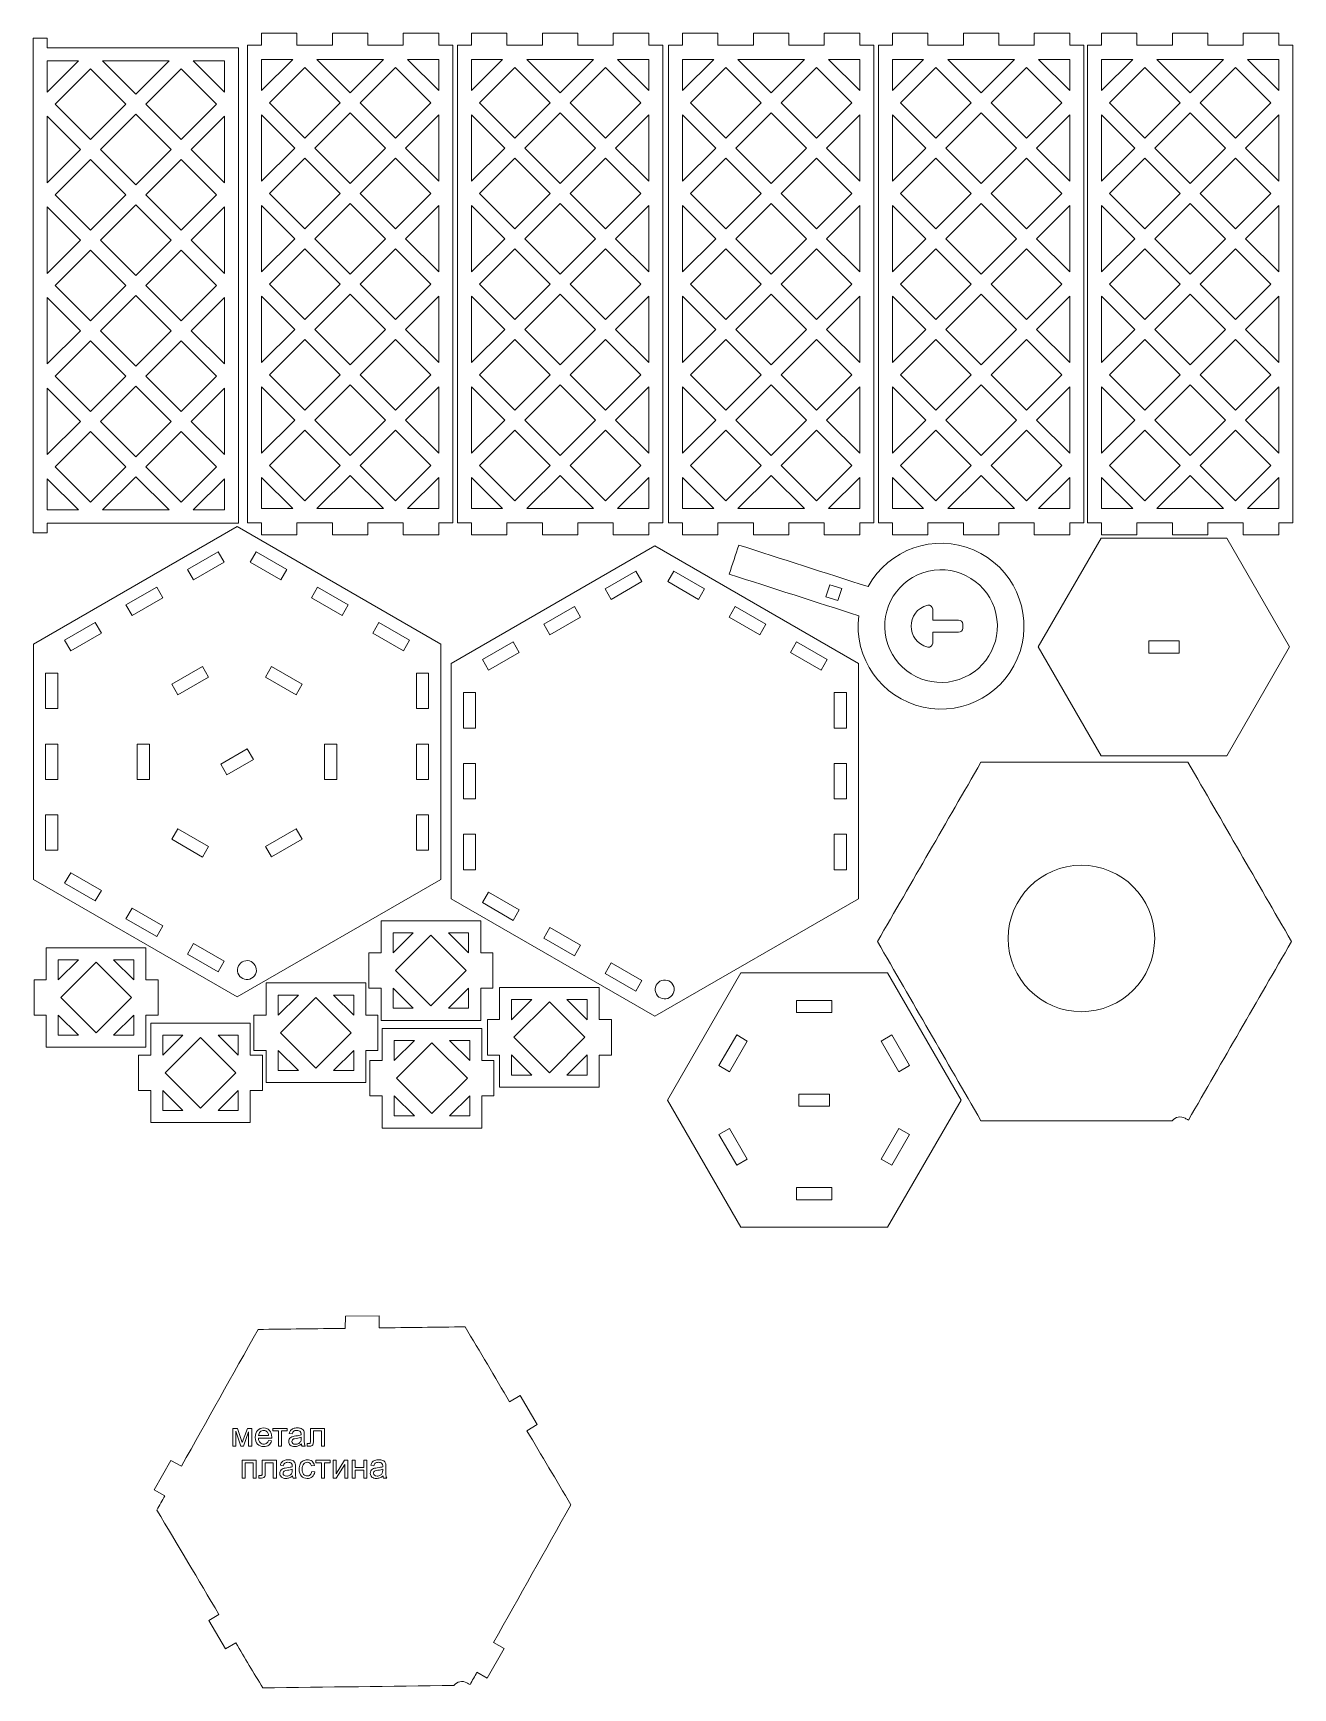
# Model space of a CAD drawing. Header units: millimetres. Extents: x -76 to 234, y -315 to 92.
import ezdxf

# ---------------------------------------------------------------- set-up
doc = ezdxf.new("R2010")
doc.units = ezdxf.units.MM
doc.header["$MEASUREMENT"] = 0
doc.layers.add('layer 1', color=7, linetype='Continuous')

msp = doc.modelspace()

# ---------------------------------------------------------------- linework, layer by layer
at = {"layer": 'layer 1', "color": 250, "lineweight": 9}
for points, knots in [([(-25.174, -28.7796), (-25.174, -28.7796), (-25.174, 88.0688), (-25.174, 88.0688), (-25.174, 88.0688), (-25.174, 88.0688), (-72.1914, 88.0688), (-72.1914, 88.0688), (-72.1914, 88.0688), (-72.1914, 88.0688), (-72.1914, 90.4586), (-72.1914, 90.4586), (-72.1914, 90.4586), (-72.1914, 90.4586), (-75.6779, 90.4586), (-75.6779, 90.4586), (-75.6779, 90.4586), (-75.6779, 90.4586), (-75.6779, -31.1693), (-75.6779, -31.1693), (-75.6779, -31.1693), (-75.6779, -31.1693), (-72.1914, -31.1693), (-72.1914, -31.1693), (-72.1914, -31.1693), (-72.1914, -31.1693), (-72.1914, -28.7796), (-72.1914, -28.7796), (-72.1914, -28.7796), (-72.1914, -28.7796), (-25.174, -28.7796), (-25.174, -28.7796)], [0, 0, 0, 0, 0.11111111, 0.11111111, 0.11111111, 0.11111111, 0.22222222, 0.22222222, 0.22222222, 0.22222222, 0.33333333, 0.33333333, 0.33333333, 0.33333333, 0.44444444, 0.44444444, 0.44444444, 0.44444444, 0.55555556, 0.55555556, 0.55555556, 0.55555556, 0.66666667, 0.66666667, 0.66666667, 0.66666667, 0.77777778, 0.77777778, 0.77777778, 0.77777778, 1, 1, 1, 1]), ([(-19.5395, -28.688), (-19.5395, -28.688), (-19.5395, -31.688), (-19.5395, -31.688), (-19.5395, -31.688), (-19.5395, -31.688), (-10.8333, -31.688), (-10.8333, -31.688), (-10.8333, -31.688), (-10.8333, -31.688), (-10.8333, -28.688), (-10.8333, -28.688), (-10.8333, -28.688), (-10.8333, -28.688), (-2.1271, -28.688), (-2.1271, -28.688), (-2.1271, -28.688), (-2.1271, -28.688), (-2.1271, -31.688), (-2.1271, -31.688), (-2.1271, -31.688), (-2.1271, -31.688), (6.5791, -31.688), (6.5791, -31.688), (6.5791, -31.688), (6.5791, -31.688), (6.5791, -28.688), (6.5791, -28.688), (6.5791, -28.688), (6.5791, -28.688), (15.2856, -28.688), (15.2856, -28.688), (15.2856, -28.688), (15.2856, -28.688), (15.2856, -31.688), (15.2856, -31.688), (15.2856, -31.688), (15.2856, -31.688), (23.9918, -31.688), (23.9918, -31.688), (23.9918, -31.688), (23.9918, -31.688), (23.9918, -28.688), (23.9918, -28.688), (23.9918, -28.688), (23.9918, -28.688), (27.4779, -28.688), (27.4779, -28.688), (27.4779, -28.688), (27.4779, -28.688), (27.4779, 88.6702), (27.4779, 88.6702), (27.4779, 88.6702), (27.4779, 88.6702), (23.9918, 88.6702), (23.9918, 88.6702), (23.9918, 88.6702), (23.9918, 88.6702), (23.9918, 91.6702), (23.9918, 91.6702), (23.9918, 91.6702), (23.9918, 91.6702), (15.2856, 91.6702), (15.2856, 91.6702), (15.2856, 91.6702), (15.2856, 91.6702), (15.2856, 88.6702), (15.2856, 88.6702), (15.2856, 88.6702), (15.2856, 88.6702), (6.5791, 88.6702), (6.5791, 88.6702), (6.5791, 88.6702), (6.5791, 88.6702), (6.5791, 91.6702), (6.5791, 91.6702), (6.5791, 91.6702), (6.5791, 91.6702), (-2.1271, 91.6702), (-2.1271, 91.6702), (-2.1271, 91.6702), (-2.1271, 91.6702), (-2.1271, 88.6702), (-2.1271, 88.6702), (-2.1271, 88.6702), (-2.1271, 88.6702), (-10.8333, 88.6702), (-10.8333, 88.6702), (-10.8333, 88.6702), (-10.8333, 88.6702), (-10.8333, 91.6702), (-10.8333, 91.6702), (-10.8333, 91.6702), (-10.8333, 91.6702), (-19.5395, 91.6702), (-19.5395, 91.6702), (-19.5395, 91.6702), (-19.5395, 91.6702), (-19.5395, 88.6702), (-19.5395, 88.6702), (-19.5395, 88.6702), (-19.5395, 88.6702), (-23.0256, 88.6702), (-23.0256, 88.6702), (-23.0256, 88.6702), (-23.0256, 88.6702), (-23.0256, -28.688), (-23.0256, -28.688), (-23.0256, -28.688), (-23.0256, -28.688), (-19.5395, -28.688), (-19.5395, -28.688)], [0, 0, 0, 0, 0.03448276, 0.03448276, 0.03448276, 0.03448276, 0.06896552, 0.06896552, 0.06896552, 0.06896552, 0.10344828, 0.10344828, 0.10344828, 0.10344828, 0.13793103, 0.13793103, 0.13793103, 0.13793103, 0.17241379, 0.17241379, 0.17241379, 0.17241379, 0.20689655, 0.20689655, 0.20689655, 0.20689655, 0.24137931, 0.24137931, 0.24137931, 0.24137931, 0.27586207, 0.27586207, 0.27586207, 0.27586207, 0.31034483, 0.31034483, 0.31034483, 0.31034483, 0.34482759, 0.34482759, 0.34482759, 0.34482759, 0.37931034, 0.37931034, 0.37931034, 0.37931034, 0.4137931, 0.4137931, 0.4137931, 0.4137931, 0.44827586, 0.44827586, 0.44827586, 0.44827586, 0.48275862, 0.48275862, 0.48275862, 0.48275862, 0.51724138, 0.51724138, 0.51724138, 0.51724138, 0.55172414, 0.55172414, 0.55172414, 0.55172414, 0.5862069, 0.5862069, 0.5862069, 0.5862069, 0.62068966, 0.62068966, 0.62068966, 0.62068966, 0.65517241, 0.65517241, 0.65517241, 0.65517241, 0.68965517, 0.68965517, 0.68965517, 0.68965517, 0.72413793, 0.72413793, 0.72413793, 0.72413793, 0.75862069, 0.75862069, 0.75862069, 0.75862069, 0.79310345, 0.79310345, 0.79310345, 0.79310345, 0.82758621, 0.82758621, 0.82758621, 0.82758621, 0.86206897, 0.86206897, 0.86206897, 0.86206897, 0.89655172, 0.89655172, 0.89655172, 0.89655172, 0.93103448, 0.93103448, 0.93103448, 0.93103448, 1, 1, 1, 1]), ([(32.0545, -28.688), (32.0545, -28.688), (32.0545, -31.688), (32.0545, -31.688), (32.0545, -31.688), (32.0545, -31.688), (40.7607, -31.688), (40.7607, -31.688), (40.7607, -31.688), (40.7607, -31.688), (40.7607, -28.688), (40.7607, -28.688), (40.7607, -28.688), (40.7607, -28.688), (49.4669, -28.688), (49.4669, -28.688), (49.4669, -28.688), (49.4669, -28.688), (49.4669, -31.688), (49.4669, -31.688), (49.4669, -31.688), (49.4669, -31.688), (58.1731, -31.688), (58.1731, -31.688), (58.1731, -31.688), (58.1731, -31.688), (58.1731, -28.688), (58.1731, -28.688), (58.1731, -28.688), (58.1731, -28.688), (66.8792, -28.688), (66.8792, -28.688), (66.8792, -28.688), (66.8792, -28.688), (66.8792, -31.688), (66.8792, -31.688), (66.8792, -31.688), (66.8792, -31.688), (75.5854, -31.688), (75.5854, -31.688), (75.5854, -31.688), (75.5854, -31.688), (75.5854, -28.688), (75.5854, -28.688), (75.5854, -28.688), (75.5854, -28.688), (79.0719, -28.688), (79.0719, -28.688), (79.0719, -28.688), (79.0719, -28.688), (79.0719, 88.6702), (79.0719, 88.6702), (79.0719, 88.6702), (79.0719, 88.6702), (75.5854, 88.6702), (75.5854, 88.6702), (75.5854, 88.6702), (75.5854, 88.6702), (75.5854, 91.6702), (75.5854, 91.6702), (75.5854, 91.6702), (75.5854, 91.6702), (66.8792, 91.6702), (66.8792, 91.6702), (66.8792, 91.6702), (66.8792, 91.6702), (66.8792, 88.6702), (66.8792, 88.6702), (66.8792, 88.6702), (66.8792, 88.6702), (58.1731, 88.6702), (58.1731, 88.6702), (58.1731, 88.6702), (58.1731, 88.6702), (58.1731, 91.6702), (58.1731, 91.6702), (58.1731, 91.6702), (58.1731, 91.6702), (49.4669, 91.6702), (49.4669, 91.6702), (49.4669, 91.6702), (49.4669, 91.6702), (49.4669, 88.6702), (49.4669, 88.6702), (49.4669, 88.6702), (49.4669, 88.6702), (40.7607, 88.6702), (40.7607, 88.6702), (40.7607, 88.6702), (40.7607, 88.6702), (40.7607, 91.6702), (40.7607, 91.6702), (40.7607, 91.6702), (40.7607, 91.6702), (32.0545, 91.6702), (32.0545, 91.6702), (32.0545, 91.6702), (32.0545, 91.6702), (32.0545, 88.6702), (32.0545, 88.6702), (32.0545, 88.6702), (32.0545, 88.6702), (28.568, 88.6702), (28.568, 88.6702), (28.568, 88.6702), (28.568, 88.6702), (28.568, -28.688), (28.568, -28.688), (28.568, -28.688), (28.568, -28.688), (32.0545, -28.688), (32.0545, -28.688)], [0, 0, 0, 0, 0.03448276, 0.03448276, 0.03448276, 0.03448276, 0.06896552, 0.06896552, 0.06896552, 0.06896552, 0.10344828, 0.10344828, 0.10344828, 0.10344828, 0.13793103, 0.13793103, 0.13793103, 0.13793103, 0.17241379, 0.17241379, 0.17241379, 0.17241379, 0.20689655, 0.20689655, 0.20689655, 0.20689655, 0.24137931, 0.24137931, 0.24137931, 0.24137931, 0.27586207, 0.27586207, 0.27586207, 0.27586207, 0.31034483, 0.31034483, 0.31034483, 0.31034483, 0.34482759, 0.34482759, 0.34482759, 0.34482759, 0.37931034, 0.37931034, 0.37931034, 0.37931034, 0.4137931, 0.4137931, 0.4137931, 0.4137931, 0.44827586, 0.44827586, 0.44827586, 0.44827586, 0.48275862, 0.48275862, 0.48275862, 0.48275862, 0.51724138, 0.51724138, 0.51724138, 0.51724138, 0.55172414, 0.55172414, 0.55172414, 0.55172414, 0.5862069, 0.5862069, 0.5862069, 0.5862069, 0.62068966, 0.62068966, 0.62068966, 0.62068966, 0.65517241, 0.65517241, 0.65517241, 0.65517241, 0.68965517, 0.68965517, 0.68965517, 0.68965517, 0.72413793, 0.72413793, 0.72413793, 0.72413793, 0.75862069, 0.75862069, 0.75862069, 0.75862069, 0.79310345, 0.79310345, 0.79310345, 0.79310345, 0.82758621, 0.82758621, 0.82758621, 0.82758621, 0.86206897, 0.86206897, 0.86206897, 0.86206897, 0.89655172, 0.89655172, 0.89655172, 0.89655172, 0.93103448, 0.93103448, 0.93103448, 0.93103448, 1, 1, 1, 1]), ([(83.9129, -28.6881), (83.9129, -28.6881), (83.9129, -31.6881), (83.9129, -31.6881), (83.9129, -31.6881), (83.9129, -31.6881), (92.6191, -31.6881), (92.6191, -31.6881), (92.6191, -31.6881), (92.6191, -31.6881), (92.6191, -28.6881), (92.6191, -28.6881), (92.6191, -28.6881), (92.6191, -28.6881), (101.3253, -28.6881), (101.3253, -28.6881), (101.3253, -28.6881), (101.3253, -28.6881), (101.3253, -31.6881), (101.3253, -31.6881), (101.3253, -31.6881), (101.3253, -31.6881), (110.0315, -31.6881), (110.0315, -31.6881), (110.0315, -31.6881), (110.0315, -31.6881), (110.0315, -28.6881), (110.0315, -28.6881), (110.0315, -28.6881), (110.0315, -28.6881), (118.7377, -28.6881), (118.7377, -28.6881), (118.7377, -28.6881), (118.7377, -28.6881), (118.7377, -31.6881), (118.7377, -31.6881), (118.7377, -31.6881), (118.7377, -31.6881), (127.4439, -31.6881), (127.4439, -31.6881), (127.4439, -31.6881), (127.4439, -31.6881), (127.4439, -28.6881), (127.4439, -28.6881), (127.4439, -28.6881), (127.4439, -28.6881), (130.9304, -28.6881), (130.9304, -28.6881), (130.9304, -28.6881), (130.9304, -28.6881), (130.9304, 88.6701), (130.9304, 88.6701), (130.9304, 88.6701), (130.9304, 88.6701), (127.4439, 88.6701), (127.4439, 88.6701), (127.4439, 88.6701), (127.4439, 88.6701), (127.4439, 91.6701), (127.4439, 91.6701), (127.4439, 91.6701), (127.4439, 91.6701), (118.7377, 91.6701), (118.7377, 91.6701), (118.7377, 91.6701), (118.7377, 91.6701), (118.7377, 88.6701), (118.7377, 88.6701), (118.7377, 88.6701), (118.7377, 88.6701), (110.0315, 88.6701), (110.0315, 88.6701), (110.0315, 88.6701), (110.0315, 88.6701), (110.0315, 91.6701), (110.0315, 91.6701), (110.0315, 91.6701), (110.0315, 91.6701), (101.3253, 91.6701), (101.3253, 91.6701), (101.3253, 91.6701), (101.3253, 91.6701), (101.3253, 88.6701), (101.3253, 88.6701), (101.3253, 88.6701), (101.3253, 88.6701), (92.6191, 88.6701), (92.6191, 88.6701), (92.6191, 88.6701), (92.6191, 88.6701), (92.6191, 91.6701), (92.6191, 91.6701), (92.6191, 91.6701), (92.6191, 91.6701), (83.9129, 91.6701), (83.9129, 91.6701), (83.9129, 91.6701), (83.9129, 91.6701), (83.9129, 88.6701), (83.9129, 88.6701), (83.9129, 88.6701), (83.9129, 88.6701), (80.4264, 88.6701), (80.4264, 88.6701), (80.4264, 88.6701), (80.4264, 88.6701), (80.4264, -28.6881), (80.4264, -28.6881), (80.4264, -28.6881), (80.4264, -28.6881), (83.9129, -28.6881), (83.9129, -28.6881)], [0, 0, 0, 0, 0.03448276, 0.03448276, 0.03448276, 0.03448276, 0.06896552, 0.06896552, 0.06896552, 0.06896552, 0.10344828, 0.10344828, 0.10344828, 0.10344828, 0.13793103, 0.13793103, 0.13793103, 0.13793103, 0.17241379, 0.17241379, 0.17241379, 0.17241379, 0.20689655, 0.20689655, 0.20689655, 0.20689655, 0.24137931, 0.24137931, 0.24137931, 0.24137931, 0.27586207, 0.27586207, 0.27586207, 0.27586207, 0.31034483, 0.31034483, 0.31034483, 0.31034483, 0.34482759, 0.34482759, 0.34482759, 0.34482759, 0.37931034, 0.37931034, 0.37931034, 0.37931034, 0.4137931, 0.4137931, 0.4137931, 0.4137931, 0.44827586, 0.44827586, 0.44827586, 0.44827586, 0.48275862, 0.48275862, 0.48275862, 0.48275862, 0.51724138, 0.51724138, 0.51724138, 0.51724138, 0.55172414, 0.55172414, 0.55172414, 0.55172414, 0.5862069, 0.5862069, 0.5862069, 0.5862069, 0.62068966, 0.62068966, 0.62068966, 0.62068966, 0.65517241, 0.65517241, 0.65517241, 0.65517241, 0.68965517, 0.68965517, 0.68965517, 0.68965517, 0.72413793, 0.72413793, 0.72413793, 0.72413793, 0.75862069, 0.75862069, 0.75862069, 0.75862069, 0.79310345, 0.79310345, 0.79310345, 0.79310345, 0.82758621, 0.82758621, 0.82758621, 0.82758621, 0.86206897, 0.86206897, 0.86206897, 0.86206897, 0.89655172, 0.89655172, 0.89655172, 0.89655172, 0.93103448, 0.93103448, 0.93103448, 0.93103448, 1, 1, 1, 1]), ([(135.5066, -28.688), (135.5066, -28.688), (135.5066, -31.688), (135.5066, -31.688), (135.5066, -31.688), (135.5066, -31.688), (144.2128, -31.688), (144.2128, -31.688), (144.2128, -31.688), (144.2128, -31.688), (144.2128, -28.688), (144.2128, -28.688), (144.2128, -28.688), (144.2128, -28.688), (152.9189, -28.688), (152.9189, -28.688), (152.9189, -28.688), (152.9189, -28.688), (152.9189, -31.688), (152.9189, -31.688), (152.9189, -31.688), (152.9189, -31.688), (161.6251, -31.688), (161.6251, -31.688), (161.6251, -31.688), (161.6251, -31.688), (161.6251, -28.688), (161.6251, -28.688), (161.6251, -28.688), (161.6251, -28.688), (170.3313, -28.688), (170.3313, -28.688), (170.3313, -28.688), (170.3313, -28.688), (170.3313, -31.688), (170.3313, -31.688), (170.3313, -31.688), (170.3313, -31.688), (179.0375, -31.688), (179.0375, -31.688), (179.0375, -31.688), (179.0375, -31.688), (179.0375, -28.688), (179.0375, -28.688), (179.0375, -28.688), (179.0375, -28.688), (182.524, -28.688), (182.524, -28.688), (182.524, -28.688), (182.524, -28.688), (182.524, 88.6702), (182.524, 88.6702), (182.524, 88.6702), (182.524, 88.6702), (179.0375, 88.6702), (179.0375, 88.6702), (179.0375, 88.6702), (179.0375, 88.6702), (179.0375, 91.6702), (179.0375, 91.6702), (179.0375, 91.6702), (179.0375, 91.6702), (170.3313, 91.6702), (170.3313, 91.6702), (170.3313, 91.6702), (170.3313, 91.6702), (170.3313, 88.6702), (170.3313, 88.6702), (170.3313, 88.6702), (170.3313, 88.6702), (161.6251, 88.6702), (161.6251, 88.6702), (161.6251, 88.6702), (161.6251, 88.6702), (161.6251, 91.6702), (161.6251, 91.6702), (161.6251, 91.6702), (161.6251, 91.6702), (152.9189, 91.6702), (152.9189, 91.6702), (152.9189, 91.6702), (152.9189, 91.6702), (152.9189, 88.6702), (152.9189, 88.6702), (152.9189, 88.6702), (152.9189, 88.6702), (144.2128, 88.6702), (144.2128, 88.6702), (144.2128, 88.6702), (144.2128, 88.6702), (144.2128, 91.6702), (144.2128, 91.6702), (144.2128, 91.6702), (144.2128, 91.6702), (135.5066, 91.6702), (135.5066, 91.6702), (135.5066, 91.6702), (135.5066, 91.6702), (135.5066, 88.6702), (135.5066, 88.6702), (135.5066, 88.6702), (135.5066, 88.6702), (132.0201, 88.6702), (132.0201, 88.6702), (132.0201, 88.6702), (132.0201, 88.6702), (132.0201, -28.688), (132.0201, -28.688), (132.0201, -28.688), (132.0201, -28.688), (135.5066, -28.688), (135.5066, -28.688)], [0, 0, 0, 0, 0.03448276, 0.03448276, 0.03448276, 0.03448276, 0.06896552, 0.06896552, 0.06896552, 0.06896552, 0.10344828, 0.10344828, 0.10344828, 0.10344828, 0.13793103, 0.13793103, 0.13793103, 0.13793103, 0.17241379, 0.17241379, 0.17241379, 0.17241379, 0.20689655, 0.20689655, 0.20689655, 0.20689655, 0.24137931, 0.24137931, 0.24137931, 0.24137931, 0.27586207, 0.27586207, 0.27586207, 0.27586207, 0.31034483, 0.31034483, 0.31034483, 0.31034483, 0.34482759, 0.34482759, 0.34482759, 0.34482759, 0.37931034, 0.37931034, 0.37931034, 0.37931034, 0.4137931, 0.4137931, 0.4137931, 0.4137931, 0.44827586, 0.44827586, 0.44827586, 0.44827586, 0.48275862, 0.48275862, 0.48275862, 0.48275862, 0.51724138, 0.51724138, 0.51724138, 0.51724138, 0.55172414, 0.55172414, 0.55172414, 0.55172414, 0.5862069, 0.5862069, 0.5862069, 0.5862069, 0.62068966, 0.62068966, 0.62068966, 0.62068966, 0.65517241, 0.65517241, 0.65517241, 0.65517241, 0.68965517, 0.68965517, 0.68965517, 0.68965517, 0.72413793, 0.72413793, 0.72413793, 0.72413793, 0.75862069, 0.75862069, 0.75862069, 0.75862069, 0.79310345, 0.79310345, 0.79310345, 0.79310345, 0.82758621, 0.82758621, 0.82758621, 0.82758621, 0.86206897, 0.86206897, 0.86206897, 0.86206897, 0.89655172, 0.89655172, 0.89655172, 0.89655172, 0.93103448, 0.93103448, 0.93103448, 0.93103448, 1, 1, 1, 1]), ([(186.8703, -28.6882), (186.8703, -28.6882), (186.8703, -31.6882), (186.8703, -31.6882), (186.8703, -31.6882), (186.8703, -31.6882), (195.5765, -31.6882), (195.5765, -31.6882), (195.5765, -31.6882), (195.5765, -31.6882), (195.5765, -28.6882), (195.5765, -28.6882), (195.5765, -28.6882), (195.5765, -28.6882), (204.2827, -28.6882), (204.2827, -28.6882), (204.2827, -28.6882), (204.2827, -28.6882), (204.2827, -31.6882), (204.2827, -31.6882), (204.2827, -31.6882), (204.2827, -31.6882), (212.9889, -31.6882), (212.9889, -31.6882), (212.9889, -31.6882), (212.9889, -31.6882), (212.9889, -28.6882), (212.9889, -28.6882), (212.9889, -28.6882), (212.9889, -28.6882), (221.695, -28.6882), (221.695, -28.6882), (221.695, -28.6882), (221.695, -28.6882), (221.695, -31.6882), (221.695, -31.6882), (221.695, -31.6882), (221.695, -31.6882), (230.4016, -31.6882), (230.4016, -31.6882), (230.4016, -31.6882), (230.4016, -31.6882), (230.4016, -28.6882), (230.4016, -28.6882), (230.4016, -28.6882), (230.4016, -28.6882), (233.8877, -28.6882), (233.8877, -28.6882), (233.8877, -28.6882), (233.8877, -28.6882), (233.8877, 88.67), (233.8877, 88.67), (233.8877, 88.67), (233.8877, 88.67), (230.4016, 88.67), (230.4016, 88.67), (230.4016, 88.67), (230.4016, 88.67), (230.4016, 91.67), (230.4016, 91.67), (230.4016, 91.67), (230.4016, 91.67), (221.695, 91.67), (221.695, 91.67), (221.695, 91.67), (221.695, 91.67), (221.695, 88.67), (221.695, 88.67), (221.695, 88.67), (221.695, 88.67), (212.9889, 88.67), (212.9889, 88.67), (212.9889, 88.67), (212.9889, 88.67), (212.9889, 91.67), (212.9889, 91.67), (212.9889, 91.67), (212.9889, 91.67), (204.2827, 91.67), (204.2827, 91.67), (204.2827, 91.67), (204.2827, 91.67), (204.2827, 88.67), (204.2827, 88.67), (204.2827, 88.67), (204.2827, 88.67), (195.5765, 88.67), (195.5765, 88.67), (195.5765, 88.67), (195.5765, 88.67), (195.5765, 91.67), (195.5765, 91.67), (195.5765, 91.67), (195.5765, 91.67), (186.8703, 91.67), (186.8703, 91.67), (186.8703, 91.67), (186.8703, 91.67), (186.8703, 88.67), (186.8703, 88.67), (186.8703, 88.67), (186.8703, 88.67), (183.3838, 88.67), (183.3838, 88.67), (183.3838, 88.67), (183.3838, 88.67), (183.3838, -28.6882), (183.3838, -28.6882), (183.3838, -28.6882), (183.3838, -28.6882), (186.8703, -28.6882), (186.8703, -28.6882)], [0, 0, 0, 0, 0.03448276, 0.03448276, 0.03448276, 0.03448276, 0.06896552, 0.06896552, 0.06896552, 0.06896552, 0.10344828, 0.10344828, 0.10344828, 0.10344828, 0.13793103, 0.13793103, 0.13793103, 0.13793103, 0.17241379, 0.17241379, 0.17241379, 0.17241379, 0.20689655, 0.20689655, 0.20689655, 0.20689655, 0.24137931, 0.24137931, 0.24137931, 0.24137931, 0.27586207, 0.27586207, 0.27586207, 0.27586207, 0.31034483, 0.31034483, 0.31034483, 0.31034483, 0.34482759, 0.34482759, 0.34482759, 0.34482759, 0.37931034, 0.37931034, 0.37931034, 0.37931034, 0.4137931, 0.4137931, 0.4137931, 0.4137931, 0.44827586, 0.44827586, 0.44827586, 0.44827586, 0.48275862, 0.48275862, 0.48275862, 0.48275862, 0.51724138, 0.51724138, 0.51724138, 0.51724138, 0.55172414, 0.55172414, 0.55172414, 0.55172414, 0.5862069, 0.5862069, 0.5862069, 0.5862069, 0.62068966, 0.62068966, 0.62068966, 0.62068966, 0.65517241, 0.65517241, 0.65517241, 0.65517241, 0.68965517, 0.68965517, 0.68965517, 0.68965517, 0.72413793, 0.72413793, 0.72413793, 0.72413793, 0.75862069, 0.75862069, 0.75862069, 0.75862069, 0.79310345, 0.79310345, 0.79310345, 0.79310345, 0.82758621, 0.82758621, 0.82758621, 0.82758621, 0.86206897, 0.86206897, 0.86206897, 0.86206897, 0.89655172, 0.89655172, 0.89655172, 0.89655172, 0.93103448, 0.93103448, 0.93103448, 0.93103448, 1, 1, 1, 1]), ([(-64.5425, 84.8374), (-64.5425, 84.8374), (-72.1914, 84.8374), (-72.1914, 84.8374), (-72.1914, 84.8374), (-72.1914, 84.8374), (-72.1914, 77.1885), (-72.1914, 77.1885), (-72.1914, 77.1885), (-72.1914, 77.1885), (-64.5425, 84.8374), (-64.5425, 84.8374)], [0, 0, 0, 0, 0.25, 0.25, 0.25, 0.25, 0.5, 0.5, 0.5, 0.5, 1, 1, 1, 1]), ([(-70.2557, 74.2142), (-70.2557, 74.2142), (-61.5683, 65.5267), (-61.5683, 65.5267), (-61.5683, 65.5267), (-61.5683, 65.5267), (-52.8808, 74.2142), (-52.8808, 74.2142), (-52.8808, 74.2142), (-52.8808, 74.2142), (-61.5683, 82.9017), (-61.5683, 82.9017), (-61.5683, 82.9017), (-61.5683, 82.9017), (-70.2557, 74.2142), (-70.2557, 74.2142)], [0, 0, 0, 0, 0.2, 0.2, 0.2, 0.2, 0.4, 0.4, 0.4, 0.4, 0.6, 0.6, 0.6, 0.6, 1, 1, 1, 1]), ([(-50.4261, 76.6691), (-50.4261, 76.6691), (-42.2576, 84.8374), (-42.2576, 84.8374), (-42.2576, 84.8374), (-42.2576, 84.8374), (-58.5944, 84.8374), (-58.5944, 84.8374), (-58.5944, 84.8374), (-58.5944, 84.8374), (-50.4261, 76.6691), (-50.4261, 76.6691)], [0, 0, 0, 0, 0.25, 0.25, 0.25, 0.25, 0.5, 0.5, 0.5, 0.5, 1, 1, 1, 1]), ([(-30.5962, 74.2142), (-30.5962, 74.2142), (-39.2837, 82.9017), (-39.2837, 82.9017), (-39.2837, 82.9017), (-39.2837, 82.9017), (-47.9712, 74.2142), (-47.9712, 74.2142), (-47.9712, 74.2142), (-47.9712, 74.2142), (-39.2837, 65.5267), (-39.2837, 65.5267), (-39.2837, 65.5267), (-39.2837, 65.5267), (-30.5962, 74.2142), (-30.5962, 74.2142)], [0, 0, 0, 0, 0.2, 0.2, 0.2, 0.2, 0.4, 0.4, 0.4, 0.4, 0.6, 0.6, 0.6, 0.6, 1, 1, 1, 1]), ([(-28.6605, 77.1885), (-28.6605, 77.1885), (-28.6605, 84.8374), (-28.6605, 84.8374), (-28.6605, 84.8374), (-28.6605, 84.8374), (-36.3094, 84.8374), (-36.3094, 84.8374), (-36.3094, 84.8374), (-36.3094, 84.8374), (-28.6605, 77.1885), (-28.6605, 77.1885)], [0, 0, 0, 0, 0.25, 0.25, 0.25, 0.25, 0.5, 0.5, 0.5, 0.5, 1, 1, 1, 1]), ([(-11.8902, 85.1841), (-11.8902, 85.1841), (-19.5395, 77.5348), (-19.5395, 77.5348), (-19.5395, 77.5348), (-19.5395, 77.5348), (-19.5395, 85.1841), (-19.5395, 85.1841), (-19.5395, 85.1841), (-19.5395, 85.1841), (-11.8902, 85.1841), (-11.8902, 85.1841)], [0, 0, 0, 0, 0.25, 0.25, 0.25, 0.25, 0.5, 0.5, 0.5, 0.5, 1, 1, 1, 1]), ([(-17.6038, 74.5609), (-17.6038, 74.5609), (-8.9163, 83.2484), (-8.9163, 83.2484), (-8.9163, 83.2484), (-8.9163, 83.2484), (-0.2288, 74.5609), (-0.2288, 74.5609), (-0.2288, 74.5609), (-0.2288, 74.5609), (-8.9163, 65.8734), (-8.9163, 65.8734), (-8.9163, 65.8734), (-8.9163, 65.8734), (-17.6038, 74.5609), (-17.6038, 74.5609)], [0, 0, 0, 0, 0.2, 0.2, 0.2, 0.2, 0.4, 0.4, 0.4, 0.4, 0.6, 0.6, 0.6, 0.6, 1, 1, 1, 1]), ([(2.2261, 77.0155), (2.2261, 77.0155), (-5.9421, 85.1841), (-5.9421, 85.1841), (-5.9421, 85.1841), (-5.9421, 85.1841), (10.3943, 85.1841), (10.3943, 85.1841), (10.3943, 85.1841), (10.3943, 85.1841), (2.2261, 77.0155), (2.2261, 77.0155)], [0, 0, 0, 0, 0.25, 0.25, 0.25, 0.25, 0.5, 0.5, 0.5, 0.5, 1, 1, 1, 1]), ([(22.0561, 74.5609), (22.0561, 74.5609), (13.3686, 65.8734), (13.3686, 65.8734), (13.3686, 65.8734), (13.3686, 65.8734), (4.6811, 74.5609), (4.6811, 74.5609), (4.6811, 74.5609), (4.6811, 74.5609), (13.3686, 83.2484), (13.3686, 83.2484), (13.3686, 83.2484), (13.3686, 83.2484), (22.0561, 74.5609), (22.0561, 74.5609)], [0, 0, 0, 0, 0.2, 0.2, 0.2, 0.2, 0.4, 0.4, 0.4, 0.4, 0.6, 0.6, 0.6, 0.6, 1, 1, 1, 1]), ([(23.9918, 77.5348), (23.9918, 77.5348), (16.3425, 85.1841), (16.3425, 85.1841), (16.3425, 85.1841), (16.3425, 85.1841), (23.9918, 85.1841), (23.9918, 85.1841), (23.9918, 85.1841), (23.9918, 85.1841), (23.9918, 77.5348), (23.9918, 77.5348)], [0, 0, 0, 0, 0.25, 0.25, 0.25, 0.25, 0.5, 0.5, 0.5, 0.5, 1, 1, 1, 1]), ([(39.7034, 85.1841), (39.7034, 85.1841), (32.0545, 77.5348), (32.0545, 77.5348), (32.0545, 77.5348), (32.0545, 77.5348), (32.0545, 85.1841), (32.0545, 85.1841), (32.0545, 85.1841), (32.0545, 85.1841), (39.7034, 85.1841), (39.7034, 85.1841)], [0, 0, 0, 0, 0.25, 0.25, 0.25, 0.25, 0.5, 0.5, 0.5, 0.5, 1, 1, 1, 1]), ([(33.9902, 74.5609), (33.9902, 74.5609), (42.6777, 83.2484), (42.6777, 83.2484), (42.6777, 83.2484), (42.6777, 83.2484), (51.3652, 74.5609), (51.3652, 74.5609), (51.3652, 74.5609), (51.3652, 74.5609), (42.6777, 65.8734), (42.6777, 65.8734), (42.6777, 65.8734), (42.6777, 65.8734), (33.9902, 74.5609), (33.9902, 74.5609)], [0, 0, 0, 0, 0.2, 0.2, 0.2, 0.2, 0.4, 0.4, 0.4, 0.4, 0.6, 0.6, 0.6, 0.6, 1, 1, 1, 1]), ([(53.8201, 77.0155), (53.8201, 77.0155), (45.6516, 85.1841), (45.6516, 85.1841), (45.6516, 85.1841), (45.6516, 85.1841), (61.9883, 85.1841), (61.9883, 85.1841), (61.9883, 85.1841), (61.9883, 85.1841), (53.8201, 77.0155), (53.8201, 77.0155)], [0, 0, 0, 0, 0.25, 0.25, 0.25, 0.25, 0.5, 0.5, 0.5, 0.5, 1, 1, 1, 1]), ([(73.6497, 74.5609), (73.6497, 74.5609), (64.9622, 65.8734), (64.9622, 65.8734), (64.9622, 65.8734), (64.9622, 65.8734), (56.2748, 74.5609), (56.2748, 74.5609), (56.2748, 74.5609), (56.2748, 74.5609), (64.9622, 83.2484), (64.9622, 83.2484), (64.9622, 83.2484), (64.9622, 83.2484), (73.6497, 74.5609), (73.6497, 74.5609)], [0, 0, 0, 0, 0.2, 0.2, 0.2, 0.2, 0.4, 0.4, 0.4, 0.4, 0.6, 0.6, 0.6, 0.6, 1, 1, 1, 1]), ([(75.5854, 77.5348), (75.5854, 77.5348), (67.9365, 85.1841), (67.9365, 85.1841), (67.9365, 85.1841), (67.9365, 85.1841), (75.5854, 85.1841), (75.5854, 85.1841), (75.5854, 85.1841), (75.5854, 85.1841), (75.5854, 77.5348), (75.5854, 77.5348)], [0, 0, 0, 0, 0.25, 0.25, 0.25, 0.25, 0.5, 0.5, 0.5, 0.5, 1, 1, 1, 1]), ([(91.5619, 85.184), (91.5619, 85.184), (83.9129, 77.5347), (83.9129, 77.5347), (83.9129, 77.5347), (83.9129, 77.5347), (83.9129, 85.184), (83.9129, 85.184), (83.9129, 85.184), (83.9129, 85.184), (91.5619, 85.184), (91.5619, 85.184)], [0, 0, 0, 0, 0.25, 0.25, 0.25, 0.25, 0.5, 0.5, 0.5, 0.5, 1, 1, 1, 1]), ([(85.8486, 74.5608), (85.8486, 74.5608), (94.5361, 83.2483), (94.5361, 83.2483), (94.5361, 83.2483), (94.5361, 83.2483), (103.2236, 74.5608), (103.2236, 74.5608), (103.2236, 74.5608), (103.2236, 74.5608), (94.5361, 65.8733), (94.5361, 65.8733), (94.5361, 65.8733), (94.5361, 65.8733), (85.8486, 74.5608), (85.8486, 74.5608)], [0, 0, 0, 0, 0.2, 0.2, 0.2, 0.2, 0.4, 0.4, 0.4, 0.4, 0.6, 0.6, 0.6, 0.6, 1, 1, 1, 1]), ([(105.6786, 77.0154), (105.6786, 77.0154), (97.51, 85.184), (97.51, 85.184), (97.51, 85.184), (97.51, 85.184), (113.8468, 85.184), (113.8468, 85.184), (113.8468, 85.184), (113.8468, 85.184), (105.6786, 77.0154), (105.6786, 77.0154)], [0, 0, 0, 0, 0.25, 0.25, 0.25, 0.25, 0.5, 0.5, 0.5, 0.5, 1, 1, 1, 1]), ([(125.5082, 74.5608), (125.5082, 74.5608), (116.8207, 65.8733), (116.8207, 65.8733), (116.8207, 65.8733), (116.8207, 65.8733), (108.1332, 74.5608), (108.1332, 74.5608), (108.1332, 74.5608), (108.1332, 74.5608), (116.8207, 83.2483), (116.8207, 83.2483), (116.8207, 83.2483), (116.8207, 83.2483), (125.5082, 74.5608), (125.5082, 74.5608)], [0, 0, 0, 0, 0.2, 0.2, 0.2, 0.2, 0.4, 0.4, 0.4, 0.4, 0.6, 0.6, 0.6, 0.6, 1, 1, 1, 1]), ([(127.4439, 77.5347), (127.4439, 77.5347), (119.795, 85.184), (119.795, 85.184), (119.795, 85.184), (119.795, 85.184), (127.4439, 85.184), (127.4439, 85.184), (127.4439, 85.184), (127.4439, 85.184), (127.4439, 77.5347), (127.4439, 77.5347)], [0, 0, 0, 0, 0.25, 0.25, 0.25, 0.25, 0.5, 0.5, 0.5, 0.5, 1, 1, 1, 1]), ([(143.1555, 85.1841), (143.1555, 85.1841), (135.5066, 77.5348), (135.5066, 77.5348), (135.5066, 77.5348), (135.5066, 77.5348), (135.5066, 85.1841), (135.5066, 85.1841), (135.5066, 85.1841), (135.5066, 85.1841), (143.1555, 85.1841), (143.1555, 85.1841)], [0, 0, 0, 0, 0.25, 0.25, 0.25, 0.25, 0.5, 0.5, 0.5, 0.5, 1, 1, 1, 1]), ([(137.4419, 74.5609), (137.4419, 74.5609), (146.1297, 83.2484), (146.1297, 83.2484), (146.1297, 83.2484), (146.1297, 83.2484), (154.8172, 74.5609), (154.8172, 74.5609), (154.8172, 74.5609), (154.8172, 74.5609), (146.1297, 65.8734), (146.1297, 65.8734), (146.1297, 65.8734), (146.1297, 65.8734), (137.4419, 74.5609), (137.4419, 74.5609)], [0, 0, 0, 0, 0.2, 0.2, 0.2, 0.2, 0.4, 0.4, 0.4, 0.4, 0.6, 0.6, 0.6, 0.6, 1, 1, 1, 1]), ([(157.2719, 77.0155), (157.2719, 77.0155), (149.1037, 85.1841), (149.1037, 85.1841), (149.1037, 85.1841), (149.1037, 85.1841), (165.4401, 85.1841), (165.4401, 85.1841), (165.4401, 85.1841), (165.4401, 85.1841), (157.2719, 77.0155), (157.2719, 77.0155)], [0, 0, 0, 0, 0.25, 0.25, 0.25, 0.25, 0.5, 0.5, 0.5, 0.5, 1, 1, 1, 1]), ([(177.1018, 74.5609), (177.1018, 74.5609), (168.4143, 65.8734), (168.4143, 65.8734), (168.4143, 65.8734), (168.4143, 65.8734), (159.7268, 74.5609), (159.7268, 74.5609), (159.7268, 74.5609), (159.7268, 74.5609), (168.4143, 83.2484), (168.4143, 83.2484), (168.4143, 83.2484), (168.4143, 83.2484), (177.1018, 74.5609), (177.1018, 74.5609)], [0, 0, 0, 0, 0.2, 0.2, 0.2, 0.2, 0.4, 0.4, 0.4, 0.4, 0.6, 0.6, 0.6, 0.6, 1, 1, 1, 1]), ([(179.0375, 77.5348), (179.0375, 77.5348), (171.3886, 85.1841), (171.3886, 85.1841), (171.3886, 85.1841), (171.3886, 85.1841), (179.0375, 85.1841), (179.0375, 85.1841), (179.0375, 85.1841), (179.0375, 85.1841), (179.0375, 77.5348), (179.0375, 77.5348)], [0, 0, 0, 0, 0.25, 0.25, 0.25, 0.25, 0.5, 0.5, 0.5, 0.5, 1, 1, 1, 1]), ([(194.5192, 85.1839), (194.5192, 85.1839), (186.8703, 77.5346), (186.8703, 77.5346), (186.8703, 77.5346), (186.8703, 77.5346), (186.8703, 85.1839), (186.8703, 85.1839), (186.8703, 85.1839), (186.8703, 85.1839), (194.5192, 85.1839), (194.5192, 85.1839)], [0, 0, 0, 0, 0.25, 0.25, 0.25, 0.25, 0.5, 0.5, 0.5, 0.5, 1, 1, 1, 1]), ([(188.806, 74.5607), (188.806, 74.5607), (197.4935, 83.2482), (197.4935, 83.2482), (197.4935, 83.2482), (197.4935, 83.2482), (206.181, 74.5607), (206.181, 74.5607), (206.181, 74.5607), (206.181, 74.5607), (197.4935, 65.8732), (197.4935, 65.8732), (197.4935, 65.8732), (197.4935, 65.8732), (188.806, 74.5607), (188.806, 74.5607)], [0, 0, 0, 0, 0.2, 0.2, 0.2, 0.2, 0.4, 0.4, 0.4, 0.4, 0.6, 0.6, 0.6, 0.6, 1, 1, 1, 1]), ([(208.6359, 77.0152), (208.6359, 77.0152), (200.4677, 85.1839), (200.4677, 85.1839), (200.4677, 85.1839), (200.4677, 85.1839), (216.8041, 85.1839), (216.8041, 85.1839), (216.8041, 85.1839), (216.8041, 85.1839), (208.6359, 77.0152), (208.6359, 77.0152)], [0, 0, 0, 0, 0.25, 0.25, 0.25, 0.25, 0.5, 0.5, 0.5, 0.5, 1, 1, 1, 1]), ([(228.4659, 74.5607), (228.4659, 74.5607), (219.7784, 65.8732), (219.7784, 65.8732), (219.7784, 65.8732), (219.7784, 65.8732), (211.0909, 74.5607), (211.0909, 74.5607), (211.0909, 74.5607), (211.0909, 74.5607), (219.7784, 83.2482), (219.7784, 83.2482), (219.7784, 83.2482), (219.7784, 83.2482), (228.4659, 74.5607), (228.4659, 74.5607)], [0, 0, 0, 0, 0.2, 0.2, 0.2, 0.2, 0.4, 0.4, 0.4, 0.4, 0.6, 0.6, 0.6, 0.6, 1, 1, 1, 1]), ([(230.4016, 77.5346), (230.4016, 77.5346), (222.7523, 85.1839), (222.7523, 85.1839), (222.7523, 85.1839), (222.7523, 85.1839), (230.4016, 85.1839), (230.4016, 85.1839), (230.4016, 85.1839), (230.4016, 85.1839), (230.4016, 77.5346), (230.4016, 77.5346)], [0, 0, 0, 0, 0.25, 0.25, 0.25, 0.25, 0.5, 0.5, 0.5, 0.5, 1, 1, 1, 1]), ([(-64.0232, 63.0718), (-64.0232, 63.0718), (-72.1914, 71.24), (-72.1914, 71.24), (-72.1914, 71.24), (-72.1914, 71.24), (-72.1914, 54.9036), (-72.1914, 54.9036), (-72.1914, 54.9036), (-72.1914, 54.9036), (-64.0232, 63.0718), (-64.0232, 63.0718)], [0, 0, 0, 0, 0.25, 0.25, 0.25, 0.25, 0.5, 0.5, 0.5, 0.5, 1, 1, 1, 1]), ([(-50.4261, 71.7592), (-50.4261, 71.7592), (-59.1136, 63.0718), (-59.1136, 63.0718), (-59.1136, 63.0718), (-59.1136, 63.0718), (-50.4261, 54.3843), (-50.4261, 54.3843), (-50.4261, 54.3843), (-50.4261, 54.3843), (-41.7387, 63.0718), (-41.7387, 63.0718), (-41.7387, 63.0718), (-41.7387, 63.0718), (-50.4261, 71.7592), (-50.4261, 71.7592)], [0, 0, 0, 0, 0.2, 0.2, 0.2, 0.2, 0.4, 0.4, 0.4, 0.4, 0.6, 0.6, 0.6, 0.6, 1, 1, 1, 1]), ([(-36.8287, 63.0718), (-36.8287, 63.0718), (-28.6605, 54.9036), (-28.6605, 54.9036), (-28.6605, 54.9036), (-28.6605, 54.9036), (-28.6605, 71.24), (-28.6605, 71.24), (-28.6605, 71.24), (-28.6605, 71.24), (-36.8287, 63.0718), (-36.8287, 63.0718)], [0, 0, 0, 0, 0.25, 0.25, 0.25, 0.25, 0.5, 0.5, 0.5, 0.5, 1, 1, 1, 1]), ([(-11.3713, 63.4184), (-11.3713, 63.4184), (-19.5395, 55.2502), (-19.5395, 55.2502), (-19.5395, 55.2502), (-19.5395, 55.2502), (-19.5395, 71.5866), (-19.5395, 71.5866), (-19.5395, 71.5866), (-19.5395, 71.5866), (-11.3713, 63.4184), (-11.3713, 63.4184)], [0, 0, 0, 0, 0.25, 0.25, 0.25, 0.25, 0.5, 0.5, 0.5, 0.5, 1, 1, 1, 1]), ([(2.2261, 72.1059), (2.2261, 72.1059), (10.9136, 63.4184), (10.9136, 63.4184), (10.9136, 63.4184), (10.9136, 63.4184), (2.2261, 54.7309), (2.2261, 54.7309), (2.2261, 54.7309), (2.2261, 54.7309), (-6.4613, 63.4184), (-6.4613, 63.4184), (-6.4613, 63.4184), (-6.4613, 63.4184), (2.2261, 72.1059), (2.2261, 72.1059)], [0, 0, 0, 0, 0.2, 0.2, 0.2, 0.2, 0.4, 0.4, 0.4, 0.4, 0.6, 0.6, 0.6, 0.6, 1, 1, 1, 1]), ([(15.8232, 63.4184), (15.8232, 63.4184), (23.9918, 71.5866), (23.9918, 71.5866), (23.9918, 71.5866), (23.9918, 71.5866), (23.9918, 55.2502), (23.9918, 55.2502), (23.9918, 55.2502), (23.9918, 55.2502), (15.8232, 63.4184), (15.8232, 63.4184)], [0, 0, 0, 0, 0.25, 0.25, 0.25, 0.25, 0.5, 0.5, 0.5, 0.5, 1, 1, 1, 1]), ([(40.2227, 63.4184), (40.2227, 63.4184), (32.0545, 55.2502), (32.0545, 55.2502), (32.0545, 55.2502), (32.0545, 55.2502), (32.0545, 71.5866), (32.0545, 71.5866), (32.0545, 71.5866), (32.0545, 71.5866), (40.2227, 63.4184), (40.2227, 63.4184)], [0, 0, 0, 0, 0.25, 0.25, 0.25, 0.25, 0.5, 0.5, 0.5, 0.5, 1, 1, 1, 1]), ([(53.8201, 72.1059), (53.8201, 72.1059), (62.5076, 63.4184), (62.5076, 63.4184), (62.5076, 63.4184), (62.5076, 63.4184), (53.8201, 54.7309), (53.8201, 54.7309), (53.8201, 54.7309), (53.8201, 54.7309), (45.1323, 63.4184), (45.1323, 63.4184), (45.1323, 63.4184), (45.1323, 63.4184), (53.8201, 72.1059), (53.8201, 72.1059)], [0, 0, 0, 0, 0.2, 0.2, 0.2, 0.2, 0.4, 0.4, 0.4, 0.4, 0.6, 0.6, 0.6, 0.6, 1, 1, 1, 1]), ([(67.4172, 63.4184), (67.4172, 63.4184), (75.5854, 71.5866), (75.5854, 71.5866), (75.5854, 71.5866), (75.5854, 71.5866), (75.5854, 55.2502), (75.5854, 55.2502), (75.5854, 55.2502), (75.5854, 55.2502), (67.4172, 63.4184), (67.4172, 63.4184)], [0, 0, 0, 0, 0.25, 0.25, 0.25, 0.25, 0.5, 0.5, 0.5, 0.5, 1, 1, 1, 1]), ([(92.0811, 63.4183), (92.0811, 63.4183), (83.9129, 55.2501), (83.9129, 55.2501), (83.9129, 55.2501), (83.9129, 55.2501), (83.9129, 71.5865), (83.9129, 71.5865), (83.9129, 71.5865), (83.9129, 71.5865), (92.0811, 63.4183), (92.0811, 63.4183)], [0, 0, 0, 0, 0.25, 0.25, 0.25, 0.25, 0.5, 0.5, 0.5, 0.5, 1, 1, 1, 1]), ([(105.6786, 72.1058), (105.6786, 72.1058), (114.3661, 63.4183), (114.3661, 63.4183), (114.3661, 63.4183), (114.3661, 63.4183), (105.6786, 54.7308), (105.6786, 54.7308), (105.6786, 54.7308), (105.6786, 54.7308), (96.9907, 63.4183), (96.9907, 63.4183), (96.9907, 63.4183), (96.9907, 63.4183), (105.6786, 72.1058), (105.6786, 72.1058)], [0, 0, 0, 0, 0.2, 0.2, 0.2, 0.2, 0.4, 0.4, 0.4, 0.4, 0.6, 0.6, 0.6, 0.6, 1, 1, 1, 1]), ([(119.2757, 63.4183), (119.2757, 63.4183), (127.4439, 71.5865), (127.4439, 71.5865), (127.4439, 71.5865), (127.4439, 71.5865), (127.4439, 55.2501), (127.4439, 55.2501), (127.4439, 55.2501), (127.4439, 55.2501), (119.2757, 63.4183), (119.2757, 63.4183)], [0, 0, 0, 0, 0.25, 0.25, 0.25, 0.25, 0.5, 0.5, 0.5, 0.5, 1, 1, 1, 1]), ([(143.6748, 63.4184), (143.6748, 63.4184), (135.5066, 55.2502), (135.5066, 55.2502), (135.5066, 55.2502), (135.5066, 55.2502), (135.5066, 71.5866), (135.5066, 71.5866), (135.5066, 71.5866), (135.5066, 71.5866), (143.6748, 63.4184), (143.6748, 63.4184)], [0, 0, 0, 0, 0.25, 0.25, 0.25, 0.25, 0.5, 0.5, 0.5, 0.5, 1, 1, 1, 1]), ([(157.2719, 72.1059), (157.2719, 72.1059), (165.9593, 63.4184), (165.9593, 63.4184), (165.9593, 63.4184), (165.9593, 63.4184), (157.2719, 54.7309), (157.2719, 54.7309), (157.2719, 54.7309), (157.2719, 54.7309), (148.5844, 63.4184), (148.5844, 63.4184), (148.5844, 63.4184), (148.5844, 63.4184), (157.2719, 72.1059), (157.2719, 72.1059)], [0, 0, 0, 0, 0.2, 0.2, 0.2, 0.2, 0.4, 0.4, 0.4, 0.4, 0.6, 0.6, 0.6, 0.6, 1, 1, 1, 1]), ([(170.8693, 63.4184), (170.8693, 63.4184), (179.0375, 71.5866), (179.0375, 71.5866), (179.0375, 71.5866), (179.0375, 71.5866), (179.0375, 55.2502), (179.0375, 55.2502), (179.0375, 55.2502), (179.0375, 55.2502), (170.8693, 63.4184), (170.8693, 63.4184)], [0, 0, 0, 0, 0.25, 0.25, 0.25, 0.25, 0.5, 0.5, 0.5, 0.5, 1, 1, 1, 1]), ([(195.0385, 63.4182), (195.0385, 63.4182), (186.8703, 55.25), (186.8703, 55.25), (186.8703, 55.25), (186.8703, 55.25), (186.8703, 71.5864), (186.8703, 71.5864), (186.8703, 71.5864), (186.8703, 71.5864), (195.0385, 63.4182), (195.0385, 63.4182)], [0, 0, 0, 0, 0.25, 0.25, 0.25, 0.25, 0.5, 0.5, 0.5, 0.5, 1, 1, 1, 1]), ([(208.6359, 72.1057), (208.6359, 72.1057), (217.3234, 63.4182), (217.3234, 63.4182), (217.3234, 63.4182), (217.3234, 63.4182), (208.6359, 54.7306), (208.6359, 54.7306), (208.6359, 54.7306), (208.6359, 54.7306), (199.9485, 63.4182), (199.9485, 63.4182), (199.9485, 63.4182), (199.9485, 63.4182), (208.6359, 72.1057), (208.6359, 72.1057)], [0, 0, 0, 0, 0.2, 0.2, 0.2, 0.2, 0.4, 0.4, 0.4, 0.4, 0.6, 0.6, 0.6, 0.6, 1, 1, 1, 1]), ([(222.233, 63.4182), (222.233, 63.4182), (230.4016, 71.5864), (230.4016, 71.5864), (230.4016, 71.5864), (230.4016, 71.5864), (230.4016, 55.25), (230.4016, 55.25), (230.4016, 55.25), (230.4016, 55.25), (222.233, 63.4182), (222.233, 63.4182)], [0, 0, 0, 0, 0.25, 0.25, 0.25, 0.25, 0.5, 0.5, 0.5, 0.5, 1, 1, 1, 1]), ([(-70.2557, 51.9292), (-70.2557, 51.9292), (-61.5683, 43.2417), (-61.5683, 43.2417), (-61.5683, 43.2417), (-61.5683, 43.2417), (-52.8808, 51.9292), (-52.8808, 51.9292), (-52.8808, 51.9292), (-52.8808, 51.9292), (-61.5683, 60.6171), (-61.5683, 60.6171), (-61.5683, 60.6171), (-61.5683, 60.6171), (-70.2557, 51.9292), (-70.2557, 51.9292)], [0, 0, 0, 0, 0.2, 0.2, 0.2, 0.2, 0.4, 0.4, 0.4, 0.4, 0.6, 0.6, 0.6, 0.6, 1, 1, 1, 1]), ([(-30.5962, 51.9292), (-30.5962, 51.9292), (-39.2837, 60.6171), (-39.2837, 60.6171), (-39.2837, 60.6171), (-39.2837, 60.6171), (-47.9712, 51.9292), (-47.9712, 51.9292), (-47.9712, 51.9292), (-47.9712, 51.9292), (-39.2837, 43.2417), (-39.2837, 43.2417), (-39.2837, 43.2417), (-39.2837, 43.2417), (-30.5962, 51.9292), (-30.5962, 51.9292)], [0, 0, 0, 0, 0.2, 0.2, 0.2, 0.2, 0.4, 0.4, 0.4, 0.4, 0.6, 0.6, 0.6, 0.6, 1, 1, 1, 1]), ([(-17.6038, 52.2759), (-17.6038, 52.2759), (-8.9163, 60.9635), (-8.9163, 60.9635), (-8.9163, 60.9635), (-8.9163, 60.9635), (-0.2288, 52.2759), (-0.2288, 52.2759), (-0.2288, 52.2759), (-0.2288, 52.2759), (-8.9163, 43.5884), (-8.9163, 43.5884), (-8.9163, 43.5884), (-8.9163, 43.5884), (-17.6038, 52.2759), (-17.6038, 52.2759)], [0, 0, 0, 0, 0.2, 0.2, 0.2, 0.2, 0.4, 0.4, 0.4, 0.4, 0.6, 0.6, 0.6, 0.6, 1, 1, 1, 1]), ([(22.0561, 52.2759), (22.0561, 52.2759), (13.3686, 43.5884), (13.3686, 43.5884), (13.3686, 43.5884), (13.3686, 43.5884), (4.6811, 52.2759), (4.6811, 52.2759), (4.6811, 52.2759), (4.6811, 52.2759), (13.3686, 60.9635), (13.3686, 60.9635), (13.3686, 60.9635), (13.3686, 60.9635), (22.0561, 52.2759), (22.0561, 52.2759)], [0, 0, 0, 0, 0.2, 0.2, 0.2, 0.2, 0.4, 0.4, 0.4, 0.4, 0.6, 0.6, 0.6, 0.6, 1, 1, 1, 1]), ([(33.9902, 52.2759), (33.9902, 52.2759), (42.6777, 60.9635), (42.6777, 60.9635), (42.6777, 60.9635), (42.6777, 60.9635), (51.3652, 52.2759), (51.3652, 52.2759), (51.3652, 52.2759), (51.3652, 52.2759), (42.6777, 43.5884), (42.6777, 43.5884), (42.6777, 43.5884), (42.6777, 43.5884), (33.9902, 52.2759), (33.9902, 52.2759)], [0, 0, 0, 0, 0.2, 0.2, 0.2, 0.2, 0.4, 0.4, 0.4, 0.4, 0.6, 0.6, 0.6, 0.6, 1, 1, 1, 1]), ([(73.6497, 52.2759), (73.6497, 52.2759), (64.9622, 43.5884), (64.9622, 43.5884), (64.9622, 43.5884), (64.9622, 43.5884), (56.2748, 52.2759), (56.2748, 52.2759), (56.2748, 52.2759), (56.2748, 52.2759), (64.9622, 60.9635), (64.9622, 60.9635), (64.9622, 60.9635), (64.9622, 60.9635), (73.6497, 52.2759), (73.6497, 52.2759)], [0, 0, 0, 0, 0.2, 0.2, 0.2, 0.2, 0.4, 0.4, 0.4, 0.4, 0.6, 0.6, 0.6, 0.6, 1, 1, 1, 1]), ([(85.8486, 52.2758), (85.8486, 52.2758), (94.5361, 60.9634), (94.5361, 60.9634), (94.5361, 60.9634), (94.5361, 60.9634), (103.2236, 52.2758), (103.2236, 52.2758), (103.2236, 52.2758), (103.2236, 52.2758), (94.5361, 43.5883), (94.5361, 43.5883), (94.5361, 43.5883), (94.5361, 43.5883), (85.8486, 52.2758), (85.8486, 52.2758)], [0, 0, 0, 0, 0.2, 0.2, 0.2, 0.2, 0.4, 0.4, 0.4, 0.4, 0.6, 0.6, 0.6, 0.6, 1, 1, 1, 1]), ([(125.5082, 52.2758), (125.5082, 52.2758), (116.8207, 43.5883), (116.8207, 43.5883), (116.8207, 43.5883), (116.8207, 43.5883), (108.1332, 52.2758), (108.1332, 52.2758), (108.1332, 52.2758), (108.1332, 52.2758), (116.8207, 60.9634), (116.8207, 60.9634), (116.8207, 60.9634), (116.8207, 60.9634), (125.5082, 52.2758), (125.5082, 52.2758)], [0, 0, 0, 0, 0.2, 0.2, 0.2, 0.2, 0.4, 0.4, 0.4, 0.4, 0.6, 0.6, 0.6, 0.6, 1, 1, 1, 1]), ([(137.4419, 52.2759), (137.4419, 52.2759), (146.1297, 60.9635), (146.1297, 60.9635), (146.1297, 60.9635), (146.1297, 60.9635), (154.8172, 52.2759), (154.8172, 52.2759), (154.8172, 52.2759), (154.8172, 52.2759), (146.1297, 43.5884), (146.1297, 43.5884), (146.1297, 43.5884), (146.1297, 43.5884), (137.4419, 52.2759), (137.4419, 52.2759)], [0, 0, 0, 0, 0.2, 0.2, 0.2, 0.2, 0.4, 0.4, 0.4, 0.4, 0.6, 0.6, 0.6, 0.6, 1, 1, 1, 1]), ([(177.1018, 52.2759), (177.1018, 52.2759), (168.4143, 43.5884), (168.4143, 43.5884), (168.4143, 43.5884), (168.4143, 43.5884), (159.7268, 52.2759), (159.7268, 52.2759), (159.7268, 52.2759), (159.7268, 52.2759), (168.4143, 60.9635), (168.4143, 60.9635), (168.4143, 60.9635), (168.4143, 60.9635), (177.1018, 52.2759), (177.1018, 52.2759)], [0, 0, 0, 0, 0.2, 0.2, 0.2, 0.2, 0.4, 0.4, 0.4, 0.4, 0.6, 0.6, 0.6, 0.6, 1, 1, 1, 1]), ([(188.806, 52.2757), (188.806, 52.2757), (197.4935, 60.9633), (197.4935, 60.9633), (197.4935, 60.9633), (197.4935, 60.9633), (206.181, 52.2757), (206.181, 52.2757), (206.181, 52.2757), (206.181, 52.2757), (197.4935, 43.5882), (197.4935, 43.5882), (197.4935, 43.5882), (197.4935, 43.5882), (188.806, 52.2757), (188.806, 52.2757)], [0, 0, 0, 0, 0.2, 0.2, 0.2, 0.2, 0.4, 0.4, 0.4, 0.4, 0.6, 0.6, 0.6, 0.6, 1, 1, 1, 1]), ([(228.4659, 52.2757), (228.4659, 52.2757), (219.7784, 43.5882), (219.7784, 43.5882), (219.7784, 43.5882), (219.7784, 43.5882), (211.0909, 52.2757), (211.0909, 52.2757), (211.0909, 52.2757), (211.0909, 52.2757), (219.7784, 60.9633), (219.7784, 60.9633), (219.7784, 60.9633), (219.7784, 60.9633), (228.4659, 52.2757), (228.4659, 52.2757)], [0, 0, 0, 0, 0.2, 0.2, 0.2, 0.2, 0.4, 0.4, 0.4, 0.4, 0.6, 0.6, 0.6, 0.6, 1, 1, 1, 1]), ([(-64.0232, 40.7871), (-64.0232, 40.7871), (-72.1914, 48.9553), (-72.1914, 48.9553), (-72.1914, 48.9553), (-72.1914, 48.9553), (-72.1914, 32.6185), (-72.1914, 32.6185), (-72.1914, 32.6185), (-72.1914, 32.6185), (-64.0232, 40.7871), (-64.0232, 40.7871)], [0, 0, 0, 0, 0.25, 0.25, 0.25, 0.25, 0.5, 0.5, 0.5, 0.5, 1, 1, 1, 1]), ([(-50.4261, 32.0996), (-50.4261, 32.0996), (-41.7387, 40.7871), (-41.7387, 40.7871), (-41.7387, 40.7871), (-41.7387, 40.7871), (-50.4261, 49.4746), (-50.4261, 49.4746), (-50.4261, 49.4746), (-50.4261, 49.4746), (-59.1136, 40.7871), (-59.1136, 40.7871), (-59.1136, 40.7871), (-59.1136, 40.7871), (-50.4261, 32.0996), (-50.4261, 32.0996)], [0, 0, 0, 0, 0.2, 0.2, 0.2, 0.2, 0.4, 0.4, 0.4, 0.4, 0.6, 0.6, 0.6, 0.6, 1, 1, 1, 1]), ([(-36.8287, 40.7871), (-36.8287, 40.7871), (-28.6605, 32.6185), (-28.6605, 32.6185), (-28.6605, 32.6185), (-28.6605, 32.6185), (-28.6605, 48.9553), (-28.6605, 48.9553), (-28.6605, 48.9553), (-28.6605, 48.9553), (-36.8287, 40.7871), (-36.8287, 40.7871)], [0, 0, 0, 0, 0.25, 0.25, 0.25, 0.25, 0.5, 0.5, 0.5, 0.5, 1, 1, 1, 1]), ([(-11.3713, 41.1334), (-11.3713, 41.1334), (-19.5395, 32.9652), (-19.5395, 32.9652), (-19.5395, 32.9652), (-19.5395, 32.9652), (-19.5395, 49.302), (-19.5395, 49.302), (-19.5395, 49.302), (-19.5395, 49.302), (-11.3713, 41.1334), (-11.3713, 41.1334)], [0, 0, 0, 0, 0.25, 0.25, 0.25, 0.25, 0.5, 0.5, 0.5, 0.5, 1, 1, 1, 1]), ([(2.2261, 32.4459), (2.2261, 32.4459), (-6.4613, 41.1334), (-6.4613, 41.1334), (-6.4613, 41.1334), (-6.4613, 41.1334), (2.2261, 49.8213), (2.2261, 49.8213), (2.2261, 49.8213), (2.2261, 49.8213), (10.9136, 41.1334), (10.9136, 41.1334), (10.9136, 41.1334), (10.9136, 41.1334), (2.2261, 32.4459), (2.2261, 32.4459)], [0, 0, 0, 0, 0.2, 0.2, 0.2, 0.2, 0.4, 0.4, 0.4, 0.4, 0.6, 0.6, 0.6, 0.6, 1, 1, 1, 1]), ([(15.8232, 41.1334), (15.8232, 41.1334), (23.9918, 49.302), (23.9918, 49.302), (23.9918, 49.302), (23.9918, 49.302), (23.9918, 32.9652), (23.9918, 32.9652), (23.9918, 32.9652), (23.9918, 32.9652), (15.8232, 41.1334), (15.8232, 41.1334)], [0, 0, 0, 0, 0.25, 0.25, 0.25, 0.25, 0.5, 0.5, 0.5, 0.5, 1, 1, 1, 1]), ([(40.2227, 41.1334), (40.2227, 41.1334), (32.0545, 32.9652), (32.0545, 32.9652), (32.0545, 32.9652), (32.0545, 32.9652), (32.0545, 49.302), (32.0545, 49.302), (32.0545, 49.302), (32.0545, 49.302), (40.2227, 41.1334), (40.2227, 41.1334)], [0, 0, 0, 0, 0.25, 0.25, 0.25, 0.25, 0.5, 0.5, 0.5, 0.5, 1, 1, 1, 1]), ([(53.8201, 32.4459), (53.8201, 32.4459), (45.1323, 41.1334), (45.1323, 41.1334), (45.1323, 41.1334), (45.1323, 41.1334), (53.8201, 49.8213), (53.8201, 49.8213), (53.8201, 49.8213), (53.8201, 49.8213), (62.5076, 41.1334), (62.5076, 41.1334), (62.5076, 41.1334), (62.5076, 41.1334), (53.8201, 32.4459), (53.8201, 32.4459)], [0, 0, 0, 0, 0.2, 0.2, 0.2, 0.2, 0.4, 0.4, 0.4, 0.4, 0.6, 0.6, 0.6, 0.6, 1, 1, 1, 1]), ([(67.4172, 41.1334), (67.4172, 41.1334), (75.5854, 49.302), (75.5854, 49.302), (75.5854, 49.302), (75.5854, 49.302), (75.5854, 32.9652), (75.5854, 32.9652), (75.5854, 32.9652), (75.5854, 32.9652), (67.4172, 41.1334), (67.4172, 41.1334)], [0, 0, 0, 0, 0.25, 0.25, 0.25, 0.25, 0.5, 0.5, 0.5, 0.5, 1, 1, 1, 1]), ([(92.0811, 41.1333), (92.0811, 41.1333), (83.9129, 32.9651), (83.9129, 32.9651), (83.9129, 32.9651), (83.9129, 32.9651), (83.9129, 49.3019), (83.9129, 49.3019), (83.9129, 49.3019), (83.9129, 49.3019), (92.0811, 41.1333), (92.0811, 41.1333)], [0, 0, 0, 0, 0.25, 0.25, 0.25, 0.25, 0.5, 0.5, 0.5, 0.5, 1, 1, 1, 1]), ([(105.6786, 32.4458), (105.6786, 32.4458), (96.9907, 41.1333), (96.9907, 41.1333), (96.9907, 41.1333), (96.9907, 41.1333), (105.6786, 49.8212), (105.6786, 49.8212), (105.6786, 49.8212), (105.6786, 49.8212), (114.3661, 41.1333), (114.3661, 41.1333), (114.3661, 41.1333), (114.3661, 41.1333), (105.6786, 32.4458), (105.6786, 32.4458)], [0, 0, 0, 0, 0.2, 0.2, 0.2, 0.2, 0.4, 0.4, 0.4, 0.4, 0.6, 0.6, 0.6, 0.6, 1, 1, 1, 1]), ([(119.2757, 41.1333), (119.2757, 41.1333), (127.4439, 49.3019), (127.4439, 49.3019), (127.4439, 49.3019), (127.4439, 49.3019), (127.4439, 32.9651), (127.4439, 32.9651), (127.4439, 32.9651), (127.4439, 32.9651), (119.2757, 41.1333), (119.2757, 41.1333)], [0, 0, 0, 0, 0.25, 0.25, 0.25, 0.25, 0.5, 0.5, 0.5, 0.5, 1, 1, 1, 1]), ([(143.6748, 41.1334), (143.6748, 41.1334), (135.5066, 32.9652), (135.5066, 32.9652), (135.5066, 32.9652), (135.5066, 32.9652), (135.5066, 49.302), (135.5066, 49.302), (135.5066, 49.302), (135.5066, 49.302), (143.6748, 41.1334), (143.6748, 41.1334)], [0, 0, 0, 0, 0.25, 0.25, 0.25, 0.25, 0.5, 0.5, 0.5, 0.5, 1, 1, 1, 1]), ([(157.2719, 32.4459), (157.2719, 32.4459), (148.5844, 41.1334), (148.5844, 41.1334), (148.5844, 41.1334), (148.5844, 41.1334), (157.2719, 49.8213), (157.2719, 49.8213), (157.2719, 49.8213), (157.2719, 49.8213), (165.9593, 41.1334), (165.9593, 41.1334), (165.9593, 41.1334), (165.9593, 41.1334), (157.2719, 32.4459), (157.2719, 32.4459)], [0, 0, 0, 0, 0.2, 0.2, 0.2, 0.2, 0.4, 0.4, 0.4, 0.4, 0.6, 0.6, 0.6, 0.6, 1, 1, 1, 1]), ([(170.8693, 41.1334), (170.8693, 41.1334), (179.0375, 49.302), (179.0375, 49.302), (179.0375, 49.302), (179.0375, 49.302), (179.0375, 32.9652), (179.0375, 32.9652), (179.0375, 32.9652), (179.0375, 32.9652), (170.8693, 41.1334), (170.8693, 41.1334)], [0, 0, 0, 0, 0.25, 0.25, 0.25, 0.25, 0.5, 0.5, 0.5, 0.5, 1, 1, 1, 1]), ([(195.0385, 41.1332), (195.0385, 41.1332), (186.8703, 32.965), (186.8703, 32.965), (186.8703, 32.965), (186.8703, 32.965), (186.8703, 49.3017), (186.8703, 49.3017), (186.8703, 49.3017), (186.8703, 49.3017), (195.0385, 41.1332), (195.0385, 41.1332)], [0, 0, 0, 0, 0.25, 0.25, 0.25, 0.25, 0.5, 0.5, 0.5, 0.5, 1, 1, 1, 1]), ([(208.6359, 32.4457), (208.6359, 32.4457), (199.9485, 41.1332), (199.9485, 41.1332), (199.9485, 41.1332), (199.9485, 41.1332), (208.6359, 49.821), (208.6359, 49.821), (208.6359, 49.821), (208.6359, 49.821), (217.3234, 41.1332), (217.3234, 41.1332), (217.3234, 41.1332), (217.3234, 41.1332), (208.6359, 32.4457), (208.6359, 32.4457)], [0, 0, 0, 0, 0.2, 0.2, 0.2, 0.2, 0.4, 0.4, 0.4, 0.4, 0.6, 0.6, 0.6, 0.6, 1, 1, 1, 1]), ([(222.233, 41.1332), (222.233, 41.1332), (230.4016, 49.3017), (230.4016, 49.3017), (230.4016, 49.3017), (230.4016, 49.3017), (230.4016, 32.965), (230.4016, 32.965), (230.4016, 32.965), (230.4016, 32.965), (222.233, 41.1332), (222.233, 41.1332)], [0, 0, 0, 0, 0.25, 0.25, 0.25, 0.25, 0.5, 0.5, 0.5, 0.5, 1, 1, 1, 1]), ([(-70.2557, 29.6446), (-70.2557, 29.6446), (-61.5683, 20.957), (-61.5683, 20.957), (-61.5683, 20.957), (-61.5683, 20.957), (-52.8808, 29.6446), (-52.8808, 29.6446), (-52.8808, 29.6446), (-52.8808, 29.6446), (-61.5683, 38.3321), (-61.5683, 38.3321), (-61.5683, 38.3321), (-61.5683, 38.3321), (-70.2557, 29.6446), (-70.2557, 29.6446)], [0, 0, 0, 0, 0.2, 0.2, 0.2, 0.2, 0.4, 0.4, 0.4, 0.4, 0.6, 0.6, 0.6, 0.6, 1, 1, 1, 1]), ([(-30.5962, 29.6446), (-30.5962, 29.6446), (-39.2837, 38.3321), (-39.2837, 38.3321), (-39.2837, 38.3321), (-39.2837, 38.3321), (-47.9712, 29.6446), (-47.9712, 29.6446), (-47.9712, 29.6446), (-47.9712, 29.6446), (-39.2837, 20.957), (-39.2837, 20.957), (-39.2837, 20.957), (-39.2837, 20.957), (-30.5962, 29.6446), (-30.5962, 29.6446)], [0, 0, 0, 0, 0.2, 0.2, 0.2, 0.2, 0.4, 0.4, 0.4, 0.4, 0.6, 0.6, 0.6, 0.6, 1, 1, 1, 1]), ([(-17.6038, 29.9913), (-17.6038, 29.9913), (-8.9163, 38.6787), (-8.9163, 38.6787), (-8.9163, 38.6787), (-8.9163, 38.6787), (-0.2288, 29.9913), (-0.2288, 29.9913), (-0.2288, 29.9913), (-0.2288, 29.9913), (-8.9163, 21.3037), (-8.9163, 21.3037), (-8.9163, 21.3037), (-8.9163, 21.3037), (-17.6038, 29.9913), (-17.6038, 29.9913)], [0, 0, 0, 0, 0.2, 0.2, 0.2, 0.2, 0.4, 0.4, 0.4, 0.4, 0.6, 0.6, 0.6, 0.6, 1, 1, 1, 1]), ([(22.0561, 29.9913), (22.0561, 29.9913), (13.3686, 21.3037), (13.3686, 21.3037), (13.3686, 21.3037), (13.3686, 21.3037), (4.6811, 29.9913), (4.6811, 29.9913), (4.6811, 29.9913), (4.6811, 29.9913), (13.3686, 38.6787), (13.3686, 38.6787), (13.3686, 38.6787), (13.3686, 38.6787), (22.0561, 29.9913), (22.0561, 29.9913)], [0, 0, 0, 0, 0.2, 0.2, 0.2, 0.2, 0.4, 0.4, 0.4, 0.4, 0.6, 0.6, 0.6, 0.6, 1, 1, 1, 1]), ([(33.9902, 29.9913), (33.9902, 29.9913), (42.6777, 38.6787), (42.6777, 38.6787), (42.6777, 38.6787), (42.6777, 38.6787), (51.3652, 29.9913), (51.3652, 29.9913), (51.3652, 29.9913), (51.3652, 29.9913), (42.6777, 21.3037), (42.6777, 21.3037), (42.6777, 21.3037), (42.6777, 21.3037), (33.9902, 29.9913), (33.9902, 29.9913)], [0, 0, 0, 0, 0.2, 0.2, 0.2, 0.2, 0.4, 0.4, 0.4, 0.4, 0.6, 0.6, 0.6, 0.6, 1, 1, 1, 1]), ([(73.6497, 29.9913), (73.6497, 29.9913), (64.9622, 21.3037), (64.9622, 21.3037), (64.9622, 21.3037), (64.9622, 21.3037), (56.2748, 29.9913), (56.2748, 29.9913), (56.2748, 29.9913), (56.2748, 29.9913), (64.9622, 38.6787), (64.9622, 38.6787), (64.9622, 38.6787), (64.9622, 38.6787), (73.6497, 29.9913), (73.6497, 29.9913)], [0, 0, 0, 0, 0.2, 0.2, 0.2, 0.2, 0.4, 0.4, 0.4, 0.4, 0.6, 0.6, 0.6, 0.6, 1, 1, 1, 1]), ([(85.8486, 29.9912), (85.8486, 29.9912), (94.5361, 38.6786), (94.5361, 38.6786), (94.5361, 38.6786), (94.5361, 38.6786), (103.2236, 29.9912), (103.2236, 29.9912), (103.2236, 29.9912), (103.2236, 29.9912), (94.5361, 21.3036), (94.5361, 21.3036), (94.5361, 21.3036), (94.5361, 21.3036), (85.8486, 29.9912), (85.8486, 29.9912)], [0, 0, 0, 0, 0.2, 0.2, 0.2, 0.2, 0.4, 0.4, 0.4, 0.4, 0.6, 0.6, 0.6, 0.6, 1, 1, 1, 1]), ([(125.5082, 29.9912), (125.5082, 29.9912), (116.8207, 21.3036), (116.8207, 21.3036), (116.8207, 21.3036), (116.8207, 21.3036), (108.1332, 29.9912), (108.1332, 29.9912), (108.1332, 29.9912), (108.1332, 29.9912), (116.8207, 38.6786), (116.8207, 38.6786), (116.8207, 38.6786), (116.8207, 38.6786), (125.5082, 29.9912), (125.5082, 29.9912)], [0, 0, 0, 0, 0.2, 0.2, 0.2, 0.2, 0.4, 0.4, 0.4, 0.4, 0.6, 0.6, 0.6, 0.6, 1, 1, 1, 1]), ([(137.4419, 29.9913), (137.4419, 29.9913), (146.1297, 38.6787), (146.1297, 38.6787), (146.1297, 38.6787), (146.1297, 38.6787), (154.8172, 29.9913), (154.8172, 29.9913), (154.8172, 29.9913), (154.8172, 29.9913), (146.1297, 21.3037), (146.1297, 21.3037), (146.1297, 21.3037), (146.1297, 21.3037), (137.4419, 29.9913), (137.4419, 29.9913)], [0, 0, 0, 0, 0.2, 0.2, 0.2, 0.2, 0.4, 0.4, 0.4, 0.4, 0.6, 0.6, 0.6, 0.6, 1, 1, 1, 1]), ([(177.1018, 29.9913), (177.1018, 29.9913), (168.4143, 21.3037), (168.4143, 21.3037), (168.4143, 21.3037), (168.4143, 21.3037), (159.7268, 29.9913), (159.7268, 29.9913), (159.7268, 29.9913), (159.7268, 29.9913), (168.4143, 38.6787), (168.4143, 38.6787), (168.4143, 38.6787), (168.4143, 38.6787), (177.1018, 29.9913), (177.1018, 29.9913)], [0, 0, 0, 0, 0.2, 0.2, 0.2, 0.2, 0.4, 0.4, 0.4, 0.4, 0.6, 0.6, 0.6, 0.6, 1, 1, 1, 1]), ([(188.806, 29.9911), (188.806, 29.9911), (197.4935, 38.6784), (197.4935, 38.6784), (197.4935, 38.6784), (197.4935, 38.6784), (206.181, 29.9911), (206.181, 29.9911), (206.181, 29.9911), (206.181, 29.9911), (197.4935, 21.3034), (197.4935, 21.3034), (197.4935, 21.3034), (197.4935, 21.3034), (188.806, 29.9911), (188.806, 29.9911)], [0, 0, 0, 0, 0.2, 0.2, 0.2, 0.2, 0.4, 0.4, 0.4, 0.4, 0.6, 0.6, 0.6, 0.6, 1, 1, 1, 1]), ([(228.4659, 29.9911), (228.4659, 29.9911), (219.7784, 21.3034), (219.7784, 21.3034), (219.7784, 21.3034), (219.7784, 21.3034), (211.0909, 29.9911), (211.0909, 29.9911), (211.0909, 29.9911), (211.0909, 29.9911), (219.7784, 38.6784), (219.7784, 38.6784), (219.7784, 38.6784), (219.7784, 38.6784), (228.4659, 29.9911), (228.4659, 29.9911)], [0, 0, 0, 0, 0.2, 0.2, 0.2, 0.2, 0.4, 0.4, 0.4, 0.4, 0.6, 0.6, 0.6, 0.6, 1, 1, 1, 1]), ([(-64.0232, 18.5021), (-64.0232, 18.5021), (-72.1914, 26.6704), (-72.1914, 26.6704), (-72.1914, 26.6704), (-72.1914, 26.6704), (-72.1914, 10.3339), (-72.1914, 10.3339), (-72.1914, 10.3339), (-72.1914, 10.3339), (-64.0232, 18.5021), (-64.0232, 18.5021)], [0, 0, 0, 0, 0.25, 0.25, 0.25, 0.25, 0.5, 0.5, 0.5, 0.5, 1, 1, 1, 1]), ([(-50.4261, 27.1896), (-50.4261, 27.1896), (-59.1136, 18.5021), (-59.1136, 18.5021), (-59.1136, 18.5021), (-59.1136, 18.5021), (-50.4261, 9.8146), (-50.4261, 9.8146), (-50.4261, 9.8146), (-50.4261, 9.8146), (-41.7387, 18.5021), (-41.7387, 18.5021), (-41.7387, 18.5021), (-41.7387, 18.5021), (-50.4261, 27.1896), (-50.4261, 27.1896)], [0, 0, 0, 0, 0.2, 0.2, 0.2, 0.2, 0.4, 0.4, 0.4, 0.4, 0.6, 0.6, 0.6, 0.6, 1, 1, 1, 1]), ([(-36.8287, 18.5021), (-36.8287, 18.5021), (-28.6605, 10.3339), (-28.6605, 10.3339), (-28.6605, 10.3339), (-28.6605, 10.3339), (-28.6605, 26.6704), (-28.6605, 26.6704), (-28.6605, 26.6704), (-28.6605, 26.6704), (-36.8287, 18.5021), (-36.8287, 18.5021)], [0, 0, 0, 0, 0.25, 0.25, 0.25, 0.25, 0.5, 0.5, 0.5, 0.5, 1, 1, 1, 1]), ([(-11.3713, 18.8488), (-11.3713, 18.8488), (-19.5395, 10.6805), (-19.5395, 10.6805), (-19.5395, 10.6805), (-19.5395, 10.6805), (-19.5395, 27.017), (-19.5395, 27.017), (-19.5395, 27.017), (-19.5395, 27.017), (-11.3713, 18.8488), (-11.3713, 18.8488)], [0, 0, 0, 0, 0.25, 0.25, 0.25, 0.25, 0.5, 0.5, 0.5, 0.5, 1, 1, 1, 1]), ([(2.2261, 27.5363), (2.2261, 27.5363), (10.9136, 18.8488), (10.9136, 18.8488), (10.9136, 18.8488), (10.9136, 18.8488), (2.2261, 10.1612), (2.2261, 10.1612), (2.2261, 10.1612), (2.2261, 10.1612), (-6.4613, 18.8488), (-6.4613, 18.8488), (-6.4613, 18.8488), (-6.4613, 18.8488), (2.2261, 27.5363), (2.2261, 27.5363)], [0, 0, 0, 0, 0.2, 0.2, 0.2, 0.2, 0.4, 0.4, 0.4, 0.4, 0.6, 0.6, 0.6, 0.6, 1, 1, 1, 1]), ([(15.8232, 18.8488), (15.8232, 18.8488), (23.9918, 27.017), (23.9918, 27.017), (23.9918, 27.017), (23.9918, 27.017), (23.9918, 10.6805), (23.9918, 10.6805), (23.9918, 10.6805), (23.9918, 10.6805), (15.8232, 18.8488), (15.8232, 18.8488)], [0, 0, 0, 0, 0.25, 0.25, 0.25, 0.25, 0.5, 0.5, 0.5, 0.5, 1, 1, 1, 1]), ([(40.2227, 18.8488), (40.2227, 18.8488), (32.0545, 10.6805), (32.0545, 10.6805), (32.0545, 10.6805), (32.0545, 10.6805), (32.0545, 27.017), (32.0545, 27.017), (32.0545, 27.017), (32.0545, 27.017), (40.2227, 18.8488), (40.2227, 18.8488)], [0, 0, 0, 0, 0.25, 0.25, 0.25, 0.25, 0.5, 0.5, 0.5, 0.5, 1, 1, 1, 1]), ([(53.8201, 27.5363), (53.8201, 27.5363), (62.5076, 18.8488), (62.5076, 18.8488), (62.5076, 18.8488), (62.5076, 18.8488), (53.8201, 10.1612), (53.8201, 10.1612), (53.8201, 10.1612), (53.8201, 10.1612), (45.1323, 18.8488), (45.1323, 18.8488), (45.1323, 18.8488), (45.1323, 18.8488), (53.8201, 27.5363), (53.8201, 27.5363)], [0, 0, 0, 0, 0.2, 0.2, 0.2, 0.2, 0.4, 0.4, 0.4, 0.4, 0.6, 0.6, 0.6, 0.6, 1, 1, 1, 1]), ([(67.4172, 18.8488), (67.4172, 18.8488), (75.5854, 27.017), (75.5854, 27.017), (75.5854, 27.017), (75.5854, 27.017), (75.5854, 10.6805), (75.5854, 10.6805), (75.5854, 10.6805), (75.5854, 10.6805), (67.4172, 18.8488), (67.4172, 18.8488)], [0, 0, 0, 0, 0.25, 0.25, 0.25, 0.25, 0.5, 0.5, 0.5, 0.5, 1, 1, 1, 1]), ([(92.0811, 18.8487), (92.0811, 18.8487), (83.9129, 10.6804), (83.9129, 10.6804), (83.9129, 10.6804), (83.9129, 10.6804), (83.9129, 27.0169), (83.9129, 27.0169), (83.9129, 27.0169), (83.9129, 27.0169), (92.0811, 18.8487), (92.0811, 18.8487)], [0, 0, 0, 0, 0.25, 0.25, 0.25, 0.25, 0.5, 0.5, 0.5, 0.5, 1, 1, 1, 1]), ([(105.6786, 27.5362), (105.6786, 27.5362), (114.3661, 18.8487), (114.3661, 18.8487), (114.3661, 18.8487), (114.3661, 18.8487), (105.6786, 10.1611), (105.6786, 10.1611), (105.6786, 10.1611), (105.6786, 10.1611), (96.9907, 18.8487), (96.9907, 18.8487), (96.9907, 18.8487), (96.9907, 18.8487), (105.6786, 27.5362), (105.6786, 27.5362)], [0, 0, 0, 0, 0.2, 0.2, 0.2, 0.2, 0.4, 0.4, 0.4, 0.4, 0.6, 0.6, 0.6, 0.6, 1, 1, 1, 1]), ([(119.2757, 18.8487), (119.2757, 18.8487), (127.4439, 27.0169), (127.4439, 27.0169), (127.4439, 27.0169), (127.4439, 27.0169), (127.4439, 10.6804), (127.4439, 10.6804), (127.4439, 10.6804), (127.4439, 10.6804), (119.2757, 18.8487), (119.2757, 18.8487)], [0, 0, 0, 0, 0.25, 0.25, 0.25, 0.25, 0.5, 0.5, 0.5, 0.5, 1, 1, 1, 1]), ([(143.6748, 18.8488), (143.6748, 18.8488), (135.5066, 10.6805), (135.5066, 10.6805), (135.5066, 10.6805), (135.5066, 10.6805), (135.5066, 27.017), (135.5066, 27.017), (135.5066, 27.017), (135.5066, 27.017), (143.6748, 18.8488), (143.6748, 18.8488)], [0, 0, 0, 0, 0.25, 0.25, 0.25, 0.25, 0.5, 0.5, 0.5, 0.5, 1, 1, 1, 1]), ([(157.2719, 27.5363), (157.2719, 27.5363), (165.9593, 18.8488), (165.9593, 18.8488), (165.9593, 18.8488), (165.9593, 18.8488), (157.2719, 10.1612), (157.2719, 10.1612), (157.2719, 10.1612), (157.2719, 10.1612), (148.5844, 18.8488), (148.5844, 18.8488), (148.5844, 18.8488), (148.5844, 18.8488), (157.2719, 27.5363), (157.2719, 27.5363)], [0, 0, 0, 0, 0.2, 0.2, 0.2, 0.2, 0.4, 0.4, 0.4, 0.4, 0.6, 0.6, 0.6, 0.6, 1, 1, 1, 1]), ([(170.8693, 18.8488), (170.8693, 18.8488), (179.0375, 27.017), (179.0375, 27.017), (179.0375, 27.017), (179.0375, 27.017), (179.0375, 10.6805), (179.0375, 10.6805), (179.0375, 10.6805), (179.0375, 10.6805), (170.8693, 18.8488), (170.8693, 18.8488)], [0, 0, 0, 0, 0.25, 0.25, 0.25, 0.25, 0.5, 0.5, 0.5, 0.5, 1, 1, 1, 1]), ([(195.0385, 18.8486), (195.0385, 18.8486), (186.8703, 10.6803), (186.8703, 10.6803), (186.8703, 10.6803), (186.8703, 10.6803), (186.8703, 27.0168), (186.8703, 27.0168), (186.8703, 27.0168), (186.8703, 27.0168), (195.0385, 18.8486), (195.0385, 18.8486)], [0, 0, 0, 0, 0.25, 0.25, 0.25, 0.25, 0.5, 0.5, 0.5, 0.5, 1, 1, 1, 1]), ([(208.6359, 27.5361), (208.6359, 27.5361), (217.3234, 18.8486), (217.3234, 18.8486), (217.3234, 18.8486), (217.3234, 18.8486), (208.6359, 10.161), (208.6359, 10.161), (208.6359, 10.161), (208.6359, 10.161), (199.9485, 18.8486), (199.9485, 18.8486), (199.9485, 18.8486), (199.9485, 18.8486), (208.6359, 27.5361), (208.6359, 27.5361)], [0, 0, 0, 0, 0.2, 0.2, 0.2, 0.2, 0.4, 0.4, 0.4, 0.4, 0.6, 0.6, 0.6, 0.6, 1, 1, 1, 1]), ([(222.233, 18.8486), (222.233, 18.8486), (230.4016, 27.0168), (230.4016, 27.0168), (230.4016, 27.0168), (230.4016, 27.0168), (230.4016, 10.6803), (230.4016, 10.6803), (230.4016, 10.6803), (230.4016, 10.6803), (222.233, 18.8486), (222.233, 18.8486)], [0, 0, 0, 0, 0.25, 0.25, 0.25, 0.25, 0.5, 0.5, 0.5, 0.5, 1, 1, 1, 1]), ([(-17.6038, 7.7063), (-17.6038, 7.7063), (-8.9163, 16.3938), (-8.9163, 16.3938), (-8.9163, 16.3938), (-8.9163, 16.3938), (-0.2288, 7.7063), (-0.2288, 7.7063), (-0.2288, 7.7063), (-0.2288, 7.7063), (-8.9163, -0.9812), (-8.9163, -0.9812), (-8.9163, -0.9812), (-8.9163, -0.9812), (-17.6038, 7.7063), (-17.6038, 7.7063)], [0, 0, 0, 0, 0.2, 0.2, 0.2, 0.2, 0.4, 0.4, 0.4, 0.4, 0.6, 0.6, 0.6, 0.6, 1, 1, 1, 1]), ([(22.0561, 7.7063), (22.0561, 7.7063), (13.3686, -0.9812), (13.3686, -0.9812), (13.3686, -0.9812), (13.3686, -0.9812), (4.6811, 7.7063), (4.6811, 7.7063), (4.6811, 7.7063), (4.6811, 7.7063), (13.3686, 16.3938), (13.3686, 16.3938), (13.3686, 16.3938), (13.3686, 16.3938), (22.0561, 7.7063), (22.0561, 7.7063)], [0, 0, 0, 0, 0.2, 0.2, 0.2, 0.2, 0.4, 0.4, 0.4, 0.4, 0.6, 0.6, 0.6, 0.6, 1, 1, 1, 1]), ([(33.9902, 7.7063), (33.9902, 7.7063), (42.6777, 16.3938), (42.6777, 16.3938), (42.6777, 16.3938), (42.6777, 16.3938), (51.3652, 7.7063), (51.3652, 7.7063), (51.3652, 7.7063), (51.3652, 7.7063), (42.6777, -0.9812), (42.6777, -0.9812), (42.6777, -0.9812), (42.6777, -0.9812), (33.9902, 7.7063), (33.9902, 7.7063)], [0, 0, 0, 0, 0.2, 0.2, 0.2, 0.2, 0.4, 0.4, 0.4, 0.4, 0.6, 0.6, 0.6, 0.6, 1, 1, 1, 1]), ([(73.6497, 7.7063), (73.6497, 7.7063), (64.9622, -0.9812), (64.9622, -0.9812), (64.9622, -0.9812), (64.9622, -0.9812), (56.2748, 7.7063), (56.2748, 7.7063), (56.2748, 7.7063), (56.2748, 7.7063), (64.9622, 16.3938), (64.9622, 16.3938), (64.9622, 16.3938), (64.9622, 16.3938), (73.6497, 7.7063), (73.6497, 7.7063)], [0, 0, 0, 0, 0.2, 0.2, 0.2, 0.2, 0.4, 0.4, 0.4, 0.4, 0.6, 0.6, 0.6, 0.6, 1, 1, 1, 1]), ([(85.8486, 7.7062), (85.8486, 7.7062), (94.5361, 16.3937), (94.5361, 16.3937), (94.5361, 16.3937), (94.5361, 16.3937), (103.2236, 7.7062), (103.2236, 7.7062), (103.2236, 7.7062), (103.2236, 7.7062), (94.5361, -0.9813), (94.5361, -0.9813), (94.5361, -0.9813), (94.5361, -0.9813), (85.8486, 7.7062), (85.8486, 7.7062)], [0, 0, 0, 0, 0.2, 0.2, 0.2, 0.2, 0.4, 0.4, 0.4, 0.4, 0.6, 0.6, 0.6, 0.6, 1, 1, 1, 1]), ([(125.5082, 7.7062), (125.5082, 7.7062), (116.8207, -0.9813), (116.8207, -0.9813), (116.8207, -0.9813), (116.8207, -0.9813), (108.1332, 7.7062), (108.1332, 7.7062), (108.1332, 7.7062), (108.1332, 7.7062), (116.8207, 16.3937), (116.8207, 16.3937), (116.8207, 16.3937), (116.8207, 16.3937), (125.5082, 7.7062), (125.5082, 7.7062)], [0, 0, 0, 0, 0.2, 0.2, 0.2, 0.2, 0.4, 0.4, 0.4, 0.4, 0.6, 0.6, 0.6, 0.6, 1, 1, 1, 1]), ([(137.4419, 7.7063), (137.4419, 7.7063), (146.1297, 16.3938), (146.1297, 16.3938), (146.1297, 16.3938), (146.1297, 16.3938), (154.8172, 7.7063), (154.8172, 7.7063), (154.8172, 7.7063), (154.8172, 7.7063), (146.1297, -0.9812), (146.1297, -0.9812), (146.1297, -0.9812), (146.1297, -0.9812), (137.4419, 7.7063), (137.4419, 7.7063)], [0, 0, 0, 0, 0.2, 0.2, 0.2, 0.2, 0.4, 0.4, 0.4, 0.4, 0.6, 0.6, 0.6, 0.6, 1, 1, 1, 1]), ([(177.1018, 7.7063), (177.1018, 7.7063), (168.4143, -0.9812), (168.4143, -0.9812), (168.4143, -0.9812), (168.4143, -0.9812), (159.7268, 7.7063), (159.7268, 7.7063), (159.7268, 7.7063), (159.7268, 7.7063), (168.4143, 16.3938), (168.4143, 16.3938), (168.4143, 16.3938), (168.4143, 16.3938), (177.1018, 7.7063), (177.1018, 7.7063)], [0, 0, 0, 0, 0.2, 0.2, 0.2, 0.2, 0.4, 0.4, 0.4, 0.4, 0.6, 0.6, 0.6, 0.6, 1, 1, 1, 1]), ([(188.806, 7.7061), (188.806, 7.7061), (197.4935, 16.3936), (197.4935, 16.3936), (197.4935, 16.3936), (197.4935, 16.3936), (206.181, 7.7061), (206.181, 7.7061), (206.181, 7.7061), (206.181, 7.7061), (197.4935, -0.9813), (197.4935, -0.9813), (197.4935, -0.9813), (197.4935, -0.9813), (188.806, 7.7061), (188.806, 7.7061)], [0, 0, 0, 0, 0.2, 0.2, 0.2, 0.2, 0.4, 0.4, 0.4, 0.4, 0.6, 0.6, 0.6, 0.6, 1, 1, 1, 1]), ([(228.4659, 7.7061), (228.4659, 7.7061), (219.7784, -0.9813), (219.7784, -0.9813), (219.7784, -0.9813), (219.7784, -0.9813), (211.0909, 7.7061), (211.0909, 7.7061), (211.0909, 7.7061), (211.0909, 7.7061), (219.7784, 16.3936), (219.7784, 16.3936), (219.7784, 16.3936), (219.7784, 16.3936), (228.4659, 7.7061), (228.4659, 7.7061)], [0, 0, 0, 0, 0.2, 0.2, 0.2, 0.2, 0.4, 0.4, 0.4, 0.4, 0.6, 0.6, 0.6, 0.6, 1, 1, 1, 1]), ([(-70.2557, 7.3596), (-70.2557, 7.3596), (-61.5683, -1.3279), (-61.5683, -1.3279), (-61.5683, -1.3279), (-61.5683, -1.3279), (-52.8808, 7.3596), (-52.8808, 7.3596), (-52.8808, 7.3596), (-52.8808, 7.3596), (-61.5683, 16.0471), (-61.5683, 16.0471), (-61.5683, 16.0471), (-61.5683, 16.0471), (-70.2557, 7.3596), (-70.2557, 7.3596)], [0, 0, 0, 0, 0.2, 0.2, 0.2, 0.2, 0.4, 0.4, 0.4, 0.4, 0.6, 0.6, 0.6, 0.6, 1, 1, 1, 1]), ([(-30.5962, 7.3596), (-30.5962, 7.3596), (-39.2837, 16.0471), (-39.2837, 16.0471), (-39.2837, 16.0471), (-39.2837, 16.0471), (-47.9712, 7.3596), (-47.9712, 7.3596), (-47.9712, 7.3596), (-47.9712, 7.3596), (-39.2837, -1.3279), (-39.2837, -1.3279), (-39.2837, -1.3279), (-39.2837, -1.3279), (-30.5962, 7.3596), (-30.5962, 7.3596)], [0, 0, 0, 0, 0.2, 0.2, 0.2, 0.2, 0.4, 0.4, 0.4, 0.4, 0.6, 0.6, 0.6, 0.6, 1, 1, 1, 1]), ([(-64.0232, -3.7825), (-64.0232, -3.7825), (-72.1914, 4.3856), (-72.1914, 4.3856), (-72.1914, 4.3856), (-72.1914, 4.3856), (-72.1914, -11.9511), (-72.1914, -11.9511), (-72.1914, -11.9511), (-72.1914, -11.9511), (-64.0232, -3.7825), (-64.0232, -3.7825)], [0, 0, 0, 0, 0.25, 0.25, 0.25, 0.25, 0.5, 0.5, 0.5, 0.5, 1, 1, 1, 1]), ([(-50.4261, -12.4704), (-50.4261, -12.4704), (-41.7387, -3.7825), (-41.7387, -3.7825), (-41.7387, -3.7825), (-41.7387, -3.7825), (-50.4261, 4.905), (-50.4261, 4.905), (-50.4261, 4.905), (-50.4261, 4.905), (-59.1136, -3.7825), (-59.1136, -3.7825), (-59.1136, -3.7825), (-59.1136, -3.7825), (-50.4261, -12.4704), (-50.4261, -12.4704)], [0, 0, 0, 0, 0.2, 0.2, 0.2, 0.2, 0.4, 0.4, 0.4, 0.4, 0.6, 0.6, 0.6, 0.6, 1, 1, 1, 1]), ([(-36.8287, -3.7825), (-36.8287, -3.7825), (-28.6605, -11.9511), (-28.6605, -11.9511), (-28.6605, -11.9511), (-28.6605, -11.9511), (-28.6605, 4.3856), (-28.6605, 4.3856), (-28.6605, 4.3856), (-28.6605, 4.3856), (-36.8287, -3.7825), (-36.8287, -3.7825)], [0, 0, 0, 0, 0.25, 0.25, 0.25, 0.25, 0.5, 0.5, 0.5, 0.5, 1, 1, 1, 1]), ([(-11.3713, -3.4363), (-11.3713, -3.4363), (-19.5395, -11.6043), (-19.5395, -11.6043), (-19.5395, -11.6043), (-19.5395, -11.6043), (-19.5395, 4.7323), (-19.5395, 4.7323), (-19.5395, 4.7323), (-19.5395, 4.7323), (-11.3713, -3.4363), (-11.3713, -3.4363)], [0, 0, 0, 0, 0.25, 0.25, 0.25, 0.25, 0.5, 0.5, 0.5, 0.5, 1, 1, 1, 1]), ([(2.2261, -12.1238), (2.2261, -12.1238), (-6.4613, -3.4363), (-6.4613, -3.4363), (-6.4613, -3.4363), (-6.4613, -3.4363), (2.2261, 5.2512), (2.2261, 5.2512), (2.2261, 5.2512), (2.2261, 5.2512), (10.9136, -3.4363), (10.9136, -3.4363), (10.9136, -3.4363), (10.9136, -3.4363), (2.2261, -12.1238), (2.2261, -12.1238)], [0, 0, 0, 0, 0.2, 0.2, 0.2, 0.2, 0.4, 0.4, 0.4, 0.4, 0.6, 0.6, 0.6, 0.6, 1, 1, 1, 1]), ([(15.8232, -3.4363), (15.8232, -3.4363), (23.9918, 4.7323), (23.9918, 4.7323), (23.9918, 4.7323), (23.9918, 4.7323), (23.9918, -11.6043), (23.9918, -11.6043), (23.9918, -11.6043), (23.9918, -11.6043), (15.8232, -3.4363), (15.8232, -3.4363)], [0, 0, 0, 0, 0.25, 0.25, 0.25, 0.25, 0.5, 0.5, 0.5, 0.5, 1, 1, 1, 1]), ([(40.2227, -3.4363), (40.2227, -3.4363), (32.0545, -11.6043), (32.0545, -11.6043), (32.0545, -11.6043), (32.0545, -11.6043), (32.0545, 4.7323), (32.0545, 4.7323), (32.0545, 4.7323), (32.0545, 4.7323), (40.2227, -3.4363), (40.2227, -3.4363)], [0, 0, 0, 0, 0.25, 0.25, 0.25, 0.25, 0.5, 0.5, 0.5, 0.5, 1, 1, 1, 1]), ([(53.8201, -12.1238), (53.8201, -12.1238), (45.1323, -3.4363), (45.1323, -3.4363), (45.1323, -3.4363), (45.1323, -3.4363), (53.8201, 5.2512), (53.8201, 5.2512), (53.8201, 5.2512), (53.8201, 5.2512), (62.5076, -3.4363), (62.5076, -3.4363), (62.5076, -3.4363), (62.5076, -3.4363), (53.8201, -12.1238), (53.8201, -12.1238)], [0, 0, 0, 0, 0.2, 0.2, 0.2, 0.2, 0.4, 0.4, 0.4, 0.4, 0.6, 0.6, 0.6, 0.6, 1, 1, 1, 1]), ([(67.4172, -3.4363), (67.4172, -3.4363), (75.5854, 4.7323), (75.5854, 4.7323), (75.5854, 4.7323), (75.5854, 4.7323), (75.5854, -11.6043), (75.5854, -11.6043), (75.5854, -11.6043), (75.5854, -11.6043), (67.4172, -3.4363), (67.4172, -3.4363)], [0, 0, 0, 0, 0.25, 0.25, 0.25, 0.25, 0.5, 0.5, 0.5, 0.5, 1, 1, 1, 1]), ([(92.0811, -3.4363), (92.0811, -3.4363), (83.9129, -11.6044), (83.9129, -11.6044), (83.9129, -11.6044), (83.9129, -11.6044), (83.9129, 4.7322), (83.9129, 4.7322), (83.9129, 4.7322), (83.9129, 4.7322), (92.0811, -3.4363), (92.0811, -3.4363)], [0, 0, 0, 0, 0.25, 0.25, 0.25, 0.25, 0.5, 0.5, 0.5, 0.5, 1, 1, 1, 1]), ([(105.6786, -12.1238), (105.6786, -12.1238), (96.9907, -3.4363), (96.9907, -3.4363), (96.9907, -3.4363), (96.9907, -3.4363), (105.6786, 5.2512), (105.6786, 5.2512), (105.6786, 5.2512), (105.6786, 5.2512), (114.3661, -3.4363), (114.3661, -3.4363), (114.3661, -3.4363), (114.3661, -3.4363), (105.6786, -12.1238), (105.6786, -12.1238)], [0, 0, 0, 0, 0.2, 0.2, 0.2, 0.2, 0.4, 0.4, 0.4, 0.4, 0.6, 0.6, 0.6, 0.6, 1, 1, 1, 1]), ([(119.2757, -3.4363), (119.2757, -3.4363), (127.4439, 4.7322), (127.4439, 4.7322), (127.4439, 4.7322), (127.4439, 4.7322), (127.4439, -11.6044), (127.4439, -11.6044), (127.4439, -11.6044), (127.4439, -11.6044), (119.2757, -3.4363), (119.2757, -3.4363)], [0, 0, 0, 0, 0.25, 0.25, 0.25, 0.25, 0.5, 0.5, 0.5, 0.5, 1, 1, 1, 1]), ([(143.6748, -3.4363), (143.6748, -3.4363), (135.5066, -11.6043), (135.5066, -11.6043), (135.5066, -11.6043), (135.5066, -11.6043), (135.5066, 4.7323), (135.5066, 4.7323), (135.5066, 4.7323), (135.5066, 4.7323), (143.6748, -3.4363), (143.6748, -3.4363)], [0, 0, 0, 0, 0.25, 0.25, 0.25, 0.25, 0.5, 0.5, 0.5, 0.5, 1, 1, 1, 1]), ([(157.2719, -12.1238), (157.2719, -12.1238), (148.5844, -3.4363), (148.5844, -3.4363), (148.5844, -3.4363), (148.5844, -3.4363), (157.2719, 5.2512), (157.2719, 5.2512), (157.2719, 5.2512), (157.2719, 5.2512), (165.9593, -3.4363), (165.9593, -3.4363), (165.9593, -3.4363), (165.9593, -3.4363), (157.2719, -12.1238), (157.2719, -12.1238)], [0, 0, 0, 0, 0.2, 0.2, 0.2, 0.2, 0.4, 0.4, 0.4, 0.4, 0.6, 0.6, 0.6, 0.6, 1, 1, 1, 1]), ([(170.8693, -3.4363), (170.8693, -3.4363), (179.0375, 4.7323), (179.0375, 4.7323), (179.0375, 4.7323), (179.0375, 4.7323), (179.0375, -11.6043), (179.0375, -11.6043), (179.0375, -11.6043), (179.0375, -11.6043), (170.8693, -3.4363), (170.8693, -3.4363)], [0, 0, 0, 0, 0.25, 0.25, 0.25, 0.25, 0.5, 0.5, 0.5, 0.5, 1, 1, 1, 1]), ([(195.0385, -3.4364), (195.0385, -3.4364), (186.8703, -11.6045), (186.8703, -11.6045), (186.8703, -11.6045), (186.8703, -11.6045), (186.8703, 4.7321), (186.8703, 4.7321), (186.8703, 4.7321), (186.8703, 4.7321), (195.0385, -3.4364), (195.0385, -3.4364)], [0, 0, 0, 0, 0.25, 0.25, 0.25, 0.25, 0.5, 0.5, 0.5, 0.5, 1, 1, 1, 1]), ([(208.6359, -12.1239), (208.6359, -12.1239), (199.9485, -3.4364), (199.9485, -3.4364), (199.9485, -3.4364), (199.9485, -3.4364), (208.6359, 5.2511), (208.6359, 5.2511), (208.6359, 5.2511), (208.6359, 5.2511), (217.3234, -3.4364), (217.3234, -3.4364), (217.3234, -3.4364), (217.3234, -3.4364), (208.6359, -12.1239), (208.6359, -12.1239)], [0, 0, 0, 0, 0.2, 0.2, 0.2, 0.2, 0.4, 0.4, 0.4, 0.4, 0.6, 0.6, 0.6, 0.6, 1, 1, 1, 1]), ([(222.233, -3.4364), (222.233, -3.4364), (230.4016, 4.7321), (230.4016, 4.7321), (230.4016, 4.7321), (230.4016, 4.7321), (230.4016, -11.6045), (230.4016, -11.6045), (230.4016, -11.6045), (230.4016, -11.6045), (222.233, -3.4364), (222.233, -3.4364)], [0, 0, 0, 0, 0.25, 0.25, 0.25, 0.25, 0.5, 0.5, 0.5, 0.5, 1, 1, 1, 1]), ([(-70.2557, -14.925), (-70.2557, -14.925), (-61.5683, -23.6125), (-61.5683, -23.6125), (-61.5683, -23.6125), (-61.5683, -23.6125), (-52.8808, -14.925), (-52.8808, -14.925), (-52.8808, -14.925), (-52.8808, -14.925), (-61.5683, -6.2375), (-61.5683, -6.2375), (-61.5683, -6.2375), (-61.5683, -6.2375), (-70.2557, -14.925), (-70.2557, -14.925)], [0, 0, 0, 0, 0.2, 0.2, 0.2, 0.2, 0.4, 0.4, 0.4, 0.4, 0.6, 0.6, 0.6, 0.6, 1, 1, 1, 1]), ([(-30.5962, -14.925), (-30.5962, -14.925), (-39.2837, -6.2375), (-39.2837, -6.2375), (-39.2837, -6.2375), (-39.2837, -6.2375), (-47.9712, -14.925), (-47.9712, -14.925), (-47.9712, -14.925), (-47.9712, -14.925), (-39.2837, -23.6125), (-39.2837, -23.6125), (-39.2837, -23.6125), (-39.2837, -23.6125), (-30.5962, -14.925), (-30.5962, -14.925)], [0, 0, 0, 0, 0.2, 0.2, 0.2, 0.2, 0.4, 0.4, 0.4, 0.4, 0.6, 0.6, 0.6, 0.6, 1, 1, 1, 1]), ([(-17.6038, -14.5782), (-17.6038, -14.5782), (-8.9163, -5.8907), (-8.9163, -5.8907), (-8.9163, -5.8907), (-8.9163, -5.8907), (-0.2288, -14.5782), (-0.2288, -14.5782), (-0.2288, -14.5782), (-0.2288, -14.5782), (-8.9163, -23.2662), (-8.9163, -23.2662), (-8.9163, -23.2662), (-8.9163, -23.2662), (-17.6038, -14.5782), (-17.6038, -14.5782)], [0, 0, 0, 0, 0.2, 0.2, 0.2, 0.2, 0.4, 0.4, 0.4, 0.4, 0.6, 0.6, 0.6, 0.6, 1, 1, 1, 1]), ([(22.0561, -14.5782), (22.0561, -14.5782), (13.3686, -23.2662), (13.3686, -23.2662), (13.3686, -23.2662), (13.3686, -23.2662), (4.6811, -14.5782), (4.6811, -14.5782), (4.6811, -14.5782), (4.6811, -14.5782), (13.3686, -5.8907), (13.3686, -5.8907), (13.3686, -5.8907), (13.3686, -5.8907), (22.0561, -14.5782), (22.0561, -14.5782)], [0, 0, 0, 0, 0.2, 0.2, 0.2, 0.2, 0.4, 0.4, 0.4, 0.4, 0.6, 0.6, 0.6, 0.6, 1, 1, 1, 1]), ([(33.9902, -14.5782), (33.9902, -14.5782), (42.6777, -5.8907), (42.6777, -5.8907), (42.6777, -5.8907), (42.6777, -5.8907), (51.3652, -14.5782), (51.3652, -14.5782), (51.3652, -14.5782), (51.3652, -14.5782), (42.6777, -23.2662), (42.6777, -23.2662), (42.6777, -23.2662), (42.6777, -23.2662), (33.9902, -14.5782), (33.9902, -14.5782)], [0, 0, 0, 0, 0.2, 0.2, 0.2, 0.2, 0.4, 0.4, 0.4, 0.4, 0.6, 0.6, 0.6, 0.6, 1, 1, 1, 1]), ([(73.6497, -14.5782), (73.6497, -14.5782), (64.9622, -23.2662), (64.9622, -23.2662), (64.9622, -23.2662), (64.9622, -23.2662), (56.2748, -14.5782), (56.2748, -14.5782), (56.2748, -14.5782), (56.2748, -14.5782), (64.9622, -5.8907), (64.9622, -5.8907), (64.9622, -5.8907), (64.9622, -5.8907), (73.6497, -14.5782), (73.6497, -14.5782)], [0, 0, 0, 0, 0.2, 0.2, 0.2, 0.2, 0.4, 0.4, 0.4, 0.4, 0.6, 0.6, 0.6, 0.6, 1, 1, 1, 1]), ([(85.8486, -14.5783), (85.8486, -14.5783), (94.5361, -5.8908), (94.5361, -5.8908), (94.5361, -5.8908), (94.5361, -5.8908), (103.2236, -14.5783), (103.2236, -14.5783), (103.2236, -14.5783), (103.2236, -14.5783), (94.5361, -23.2663), (94.5361, -23.2663), (94.5361, -23.2663), (94.5361, -23.2663), (85.8486, -14.5783), (85.8486, -14.5783)], [0, 0, 0, 0, 0.2, 0.2, 0.2, 0.2, 0.4, 0.4, 0.4, 0.4, 0.6, 0.6, 0.6, 0.6, 1, 1, 1, 1]), ([(125.5082, -14.5783), (125.5082, -14.5783), (116.8207, -23.2663), (116.8207, -23.2663), (116.8207, -23.2663), (116.8207, -23.2663), (108.1332, -14.5783), (108.1332, -14.5783), (108.1332, -14.5783), (108.1332, -14.5783), (116.8207, -5.8908), (116.8207, -5.8908), (116.8207, -5.8908), (116.8207, -5.8908), (125.5082, -14.5783), (125.5082, -14.5783)], [0, 0, 0, 0, 0.2, 0.2, 0.2, 0.2, 0.4, 0.4, 0.4, 0.4, 0.6, 0.6, 0.6, 0.6, 1, 1, 1, 1]), ([(137.4419, -14.5782), (137.4419, -14.5782), (146.1297, -5.8907), (146.1297, -5.8907), (146.1297, -5.8907), (146.1297, -5.8907), (154.8172, -14.5782), (154.8172, -14.5782), (154.8172, -14.5782), (154.8172, -14.5782), (146.1297, -23.2662), (146.1297, -23.2662), (146.1297, -23.2662), (146.1297, -23.2662), (137.4419, -14.5782), (137.4419, -14.5782)], [0, 0, 0, 0, 0.2, 0.2, 0.2, 0.2, 0.4, 0.4, 0.4, 0.4, 0.6, 0.6, 0.6, 0.6, 1, 1, 1, 1]), ([(177.1018, -14.5782), (177.1018, -14.5782), (168.4143, -23.2662), (168.4143, -23.2662), (168.4143, -23.2662), (168.4143, -23.2662), (159.7268, -14.5782), (159.7268, -14.5782), (159.7268, -14.5782), (159.7268, -14.5782), (168.4143, -5.8907), (168.4143, -5.8907), (168.4143, -5.8907), (168.4143, -5.8907), (177.1018, -14.5782), (177.1018, -14.5782)], [0, 0, 0, 0, 0.2, 0.2, 0.2, 0.2, 0.4, 0.4, 0.4, 0.4, 0.6, 0.6, 0.6, 0.6, 1, 1, 1, 1]), ([(188.806, -14.5784), (188.806, -14.5784), (197.4935, -5.8909), (197.4935, -5.8909), (197.4935, -5.8909), (197.4935, -5.8909), (206.181, -14.5784), (206.181, -14.5784), (206.181, -14.5784), (206.181, -14.5784), (197.4935, -23.2664), (197.4935, -23.2664), (197.4935, -23.2664), (197.4935, -23.2664), (188.806, -14.5784), (188.806, -14.5784)], [0, 0, 0, 0, 0.2, 0.2, 0.2, 0.2, 0.4, 0.4, 0.4, 0.4, 0.6, 0.6, 0.6, 0.6, 1, 1, 1, 1]), ([(228.4659, -14.5784), (228.4659, -14.5784), (219.7784, -23.2664), (219.7784, -23.2664), (219.7784, -23.2664), (219.7784, -23.2664), (211.0909, -14.5784), (211.0909, -14.5784), (211.0909, -14.5784), (211.0909, -14.5784), (219.7784, -5.8909), (219.7784, -5.8909), (219.7784, -5.8909), (219.7784, -5.8909), (228.4659, -14.5784), (228.4659, -14.5784)], [0, 0, 0, 0, 0.2, 0.2, 0.2, 0.2, 0.4, 0.4, 0.4, 0.4, 0.6, 0.6, 0.6, 0.6, 1, 1, 1, 1]), ([(-64.5425, -25.5482), (-64.5425, -25.5482), (-72.1914, -17.8992), (-72.1914, -17.8992), (-72.1914, -17.8992), (-72.1914, -17.8992), (-72.1914, -25.5482), (-72.1914, -25.5482), (-72.1914, -25.5482), (-72.1914, -25.5482), (-64.5425, -25.5482), (-64.5425, -25.5482)], [0, 0, 0, 0, 0.25, 0.25, 0.25, 0.25, 0.5, 0.5, 0.5, 0.5, 1, 1, 1, 1]), ([(-50.4261, -17.38), (-50.4261, -17.38), (-58.5944, -25.5482), (-58.5944, -25.5482), (-58.5944, -25.5482), (-58.5944, -25.5482), (-42.2576, -25.5482), (-42.2576, -25.5482), (-42.2576, -25.5482), (-42.2576, -25.5482), (-50.4261, -17.38), (-50.4261, -17.38)], [0, 0, 0, 0, 0.25, 0.25, 0.25, 0.25, 0.5, 0.5, 0.5, 0.5, 1, 1, 1, 1]), ([(-28.6605, -17.8992), (-28.6605, -17.8992), (-36.3094, -25.5482), (-36.3094, -25.5482), (-36.3094, -25.5482), (-36.3094, -25.5482), (-28.6605, -25.5482), (-28.6605, -25.5482), (-28.6605, -25.5482), (-28.6605, -25.5482), (-28.6605, -17.8992), (-28.6605, -17.8992)], [0, 0, 0, 0, 0.25, 0.25, 0.25, 0.25, 0.5, 0.5, 0.5, 0.5, 1, 1, 1, 1]), ([(-11.8902, -25.2015), (-11.8902, -25.2015), (-19.5395, -25.2015), (-19.5395, -25.2015), (-19.5395, -25.2015), (-19.5395, -25.2015), (-19.5395, -17.5525), (-19.5395, -17.5525), (-19.5395, -17.5525), (-19.5395, -17.5525), (-11.8902, -25.2015), (-11.8902, -25.2015)], [0, 0, 0, 0, 0.25, 0.25, 0.25, 0.25, 0.5, 0.5, 0.5, 0.5, 1, 1, 1, 1]), ([(2.2261, -17.0333), (2.2261, -17.0333), (10.3943, -25.2015), (10.3943, -25.2015), (10.3943, -25.2015), (10.3943, -25.2015), (-5.9421, -25.2015), (-5.9421, -25.2015), (-5.9421, -25.2015), (-5.9421, -25.2015), (2.2261, -17.0333), (2.2261, -17.0333)], [0, 0, 0, 0, 0.25, 0.25, 0.25, 0.25, 0.5, 0.5, 0.5, 0.5, 1, 1, 1, 1]), ([(23.9918, -17.5525), (23.9918, -17.5525), (23.9918, -25.2015), (23.9918, -25.2015), (23.9918, -25.2015), (23.9918, -25.2015), (16.3425, -25.2015), (16.3425, -25.2015), (16.3425, -25.2015), (16.3425, -25.2015), (23.9918, -17.5525), (23.9918, -17.5525)], [0, 0, 0, 0, 0.25, 0.25, 0.25, 0.25, 0.5, 0.5, 0.5, 0.5, 1, 1, 1, 1]), ([(39.7034, -25.2015), (39.7034, -25.2015), (32.0545, -25.2015), (32.0545, -25.2015), (32.0545, -25.2015), (32.0545, -25.2015), (32.0545, -17.5525), (32.0545, -17.5525), (32.0545, -17.5525), (32.0545, -17.5525), (39.7034, -25.2015), (39.7034, -25.2015)], [0, 0, 0, 0, 0.25, 0.25, 0.25, 0.25, 0.5, 0.5, 0.5, 0.5, 1, 1, 1, 1]), ([(53.8201, -17.0333), (53.8201, -17.0333), (61.9883, -25.2015), (61.9883, -25.2015), (61.9883, -25.2015), (61.9883, -25.2015), (45.6516, -25.2015), (45.6516, -25.2015), (45.6516, -25.2015), (45.6516, -25.2015), (53.8201, -17.0333), (53.8201, -17.0333)], [0, 0, 0, 0, 0.25, 0.25, 0.25, 0.25, 0.5, 0.5, 0.5, 0.5, 1, 1, 1, 1]), ([(75.5854, -17.5525), (75.5854, -17.5525), (75.5854, -25.2015), (75.5854, -25.2015), (75.5854, -25.2015), (75.5854, -25.2015), (67.9365, -25.2015), (67.9365, -25.2015), (67.9365, -25.2015), (67.9365, -25.2015), (75.5854, -17.5525), (75.5854, -17.5525)], [0, 0, 0, 0, 0.25, 0.25, 0.25, 0.25, 0.5, 0.5, 0.5, 0.5, 1, 1, 1, 1]), ([(91.5619, -25.2016), (91.5619, -25.2016), (83.9129, -25.2016), (83.9129, -25.2016), (83.9129, -25.2016), (83.9129, -25.2016), (83.9129, -17.5526), (83.9129, -17.5526), (83.9129, -17.5526), (83.9129, -17.5526), (91.5619, -25.2016), (91.5619, -25.2016)], [0, 0, 0, 0, 0.25, 0.25, 0.25, 0.25, 0.5, 0.5, 0.5, 0.5, 1, 1, 1, 1]), ([(105.6786, -17.0334), (105.6786, -17.0334), (113.8468, -25.2016), (113.8468, -25.2016), (113.8468, -25.2016), (113.8468, -25.2016), (97.51, -25.2016), (97.51, -25.2016), (97.51, -25.2016), (97.51, -25.2016), (105.6786, -17.0334), (105.6786, -17.0334)], [0, 0, 0, 0, 0.25, 0.25, 0.25, 0.25, 0.5, 0.5, 0.5, 0.5, 1, 1, 1, 1]), ([(127.4439, -17.5526), (127.4439, -17.5526), (127.4439, -25.2016), (127.4439, -25.2016), (127.4439, -25.2016), (127.4439, -25.2016), (119.795, -25.2016), (119.795, -25.2016), (119.795, -25.2016), (119.795, -25.2016), (127.4439, -17.5526), (127.4439, -17.5526)], [0, 0, 0, 0, 0.25, 0.25, 0.25, 0.25, 0.5, 0.5, 0.5, 0.5, 1, 1, 1, 1]), ([(143.1555, -25.2015), (143.1555, -25.2015), (135.5066, -25.2015), (135.5066, -25.2015), (135.5066, -25.2015), (135.5066, -25.2015), (135.5066, -17.5525), (135.5066, -17.5525), (135.5066, -17.5525), (135.5066, -17.5525), (143.1555, -25.2015), (143.1555, -25.2015)], [0, 0, 0, 0, 0.25, 0.25, 0.25, 0.25, 0.5, 0.5, 0.5, 0.5, 1, 1, 1, 1]), ([(157.2719, -17.0333), (157.2719, -17.0333), (165.4401, -25.2015), (165.4401, -25.2015), (165.4401, -25.2015), (165.4401, -25.2015), (149.1037, -25.2015), (149.1037, -25.2015), (149.1037, -25.2015), (149.1037, -25.2015), (157.2719, -17.0333), (157.2719, -17.0333)], [0, 0, 0, 0, 0.25, 0.25, 0.25, 0.25, 0.5, 0.5, 0.5, 0.5, 1, 1, 1, 1]), ([(179.0375, -17.5525), (179.0375, -17.5525), (179.0375, -25.2015), (179.0375, -25.2015), (179.0375, -25.2015), (179.0375, -25.2015), (171.3886, -25.2015), (171.3886, -25.2015), (171.3886, -25.2015), (171.3886, -25.2015), (179.0375, -17.5525), (179.0375, -17.5525)], [0, 0, 0, 0, 0.25, 0.25, 0.25, 0.25, 0.5, 0.5, 0.5, 0.5, 1, 1, 1, 1]), ([(194.5192, -25.2017), (194.5192, -25.2017), (186.8703, -25.2017), (186.8703, -25.2017), (186.8703, -25.2017), (186.8703, -25.2017), (186.8703, -17.5527), (186.8703, -17.5527), (186.8703, -17.5527), (186.8703, -17.5527), (194.5192, -25.2017), (194.5192, -25.2017)], [0, 0, 0, 0, 0.25, 0.25, 0.25, 0.25, 0.5, 0.5, 0.5, 0.5, 1, 1, 1, 1]), ([(208.6359, -17.0335), (208.6359, -17.0335), (216.8041, -25.2017), (216.8041, -25.2017), (216.8041, -25.2017), (216.8041, -25.2017), (200.4677, -25.2017), (200.4677, -25.2017), (200.4677, -25.2017), (200.4677, -25.2017), (208.6359, -17.0335), (208.6359, -17.0335)], [0, 0, 0, 0, 0.25, 0.25, 0.25, 0.25, 0.5, 0.5, 0.5, 0.5, 1, 1, 1, 1]), ([(230.4016, -17.5527), (230.4016, -17.5527), (230.4016, -25.2017), (230.4016, -25.2017), (230.4016, -25.2017), (230.4016, -25.2017), (222.7523, -25.2017), (222.7523, -25.2017), (222.7523, -25.2017), (222.7523, -25.2017), (230.4016, -17.5527), (230.4016, -17.5527)], [0, 0, 0, 0, 0.25, 0.25, 0.25, 0.25, 0.5, 0.5, 0.5, 0.5, 1, 1, 1, 1]), ([(-25.5549, -29.6393), (-25.5549, -29.6393), (-75.6108, -58.5391), (-75.6108, -58.5391), (-75.6108, -58.5391), (-75.6108, -58.5391), (-75.6108, -116.3387), (-75.6108, -116.3387), (-75.6108, -116.3387), (-75.6108, -116.3387), (-25.5549, -145.2385), (-25.5549, -145.2385), (-25.5549, -145.2385), (-25.5549, -145.2385), (24.501, -116.3387), (24.501, -116.3387), (24.501, -116.3387), (24.501, -116.3387), (24.501, -58.5391), (24.501, -58.5391), (24.501, -58.5391), (24.501, -58.5391), (-25.5549, -29.6393), (-25.5549, -29.6393)], [0, 0, 0, 0, 0.14285714, 0.14285714, 0.14285714, 0.14285714, 0.28571429, 0.28571429, 0.28571429, 0.28571429, 0.42857143, 0.42857143, 0.42857143, 0.42857143, 0.57142857, 0.57142857, 0.57142857, 0.57142857, 0.71428571, 0.71428571, 0.71428571, 0.71428571, 1, 1, 1, 1]), ([(95.4025, -41.3181), (106.0041, -44.7269), (116.6056, -48.1358), (127.2072, -51.5447), (127.2072, -51.5447), (125.887, -61.987), (132.7357, -71.7173), (143.0111, -73.9982), (143.0111, -73.9982), (153.2865, -76.279), (163.6088, -70.3606), (166.8308, -60.3401), (166.8308, -60.3401), (170.0527, -50.3198), (165.1144, -39.4941), (155.4353, -35.3588), (155.4353, -35.3588), (145.7562, -31.2233), (134.52, -35.1383), (129.5066, -44.3933), (129.5066, -44.3933), (118.9048, -40.9844), (108.3028, -37.5754), (97.7009, -34.1664), (97.7009, -34.1664), (96.9344, -36.5502), (96.169, -38.9343), (95.4025, -41.3181)], [0, 0, 0, 0, 0.125, 0.125, 0.125, 0.125, 0.25, 0.25, 0.25, 0.25, 0.375, 0.375, 0.375, 0.375, 0.5, 0.5, 0.5, 0.5, 0.625, 0.625, 0.625, 0.625, 0.75, 0.75, 0.75, 0.75, 1, 1, 1, 1]), ([(186.7687, -32.4729), (186.7687, -32.4729), (171.3301, -59.2131), (171.3301, -59.2131), (171.3301, -59.2131), (171.3301, -59.2131), (186.7687, -85.9536), (186.7687, -85.9536), (186.7687, -85.9536), (186.7687, -85.9536), (217.6455, -85.9536), (217.6455, -85.9536), (217.6455, -85.9536), (217.6455, -85.9536), (233.0841, -59.2131), (233.0841, -59.2131), (233.0841, -59.2131), (233.0841, -59.2131), (217.6455, -32.4729), (217.6455, -32.4729), (217.6455, -32.4729), (217.6455, -32.4729), (186.7687, -32.4729), (186.7687, -32.4729)], [0, 0, 0, 0, 0.14285714, 0.14285714, 0.14285714, 0.14285714, 0.28571429, 0.28571429, 0.28571429, 0.28571429, 0.42857143, 0.42857143, 0.42857143, 0.42857143, 0.57142857, 0.57142857, 0.57142857, 0.57142857, 0.71428571, 0.71428571, 0.71428571, 0.71428571, 1, 1, 1, 1]), ([(-37.7733, -40.1577), (-37.7733, -40.1577), (-36.2733, -42.7556), (-36.2733, -42.7556), (-36.2733, -42.7556), (-36.2733, -42.7556), (-28.7334, -38.4026), (-28.7334, -38.4026), (-28.7334, -38.4026), (-28.7334, -38.4026), (-30.2334, -35.8044), (-30.2334, -35.8044), (-30.2334, -35.8044), (-30.2334, -35.8044), (-37.7733, -40.1577), (-37.7733, -40.1577)], [0, 0, 0, 0, 0.2, 0.2, 0.2, 0.2, 0.4, 0.4, 0.4, 0.4, 0.6, 0.6, 0.6, 0.6, 1, 1, 1, 1]), ([(-20.8764, -35.8044), (-20.8764, -35.8044), (-22.3764, -38.4026), (-22.3764, -38.4026), (-22.3764, -38.4026), (-22.3764, -38.4026), (-14.8368, -42.7556), (-14.8368, -42.7556), (-14.8368, -42.7556), (-14.8368, -42.7556), (-13.3368, -40.1577), (-13.3368, -40.1577), (-13.3368, -40.1577), (-13.3368, -40.1577), (-20.8764, -35.8044), (-20.8764, -35.8044)], [0, 0, 0, 0, 0.2, 0.2, 0.2, 0.2, 0.4, 0.4, 0.4, 0.4, 0.6, 0.6, 0.6, 0.6, 1, 1, 1, 1]), ([(77.1033, -34.4015), (77.1033, -34.4015), (27.0478, -63.3014), (27.0478, -63.3014), (27.0478, -63.3014), (27.0478, -63.3014), (27.0478, -121.1009), (27.0478, -121.1009), (27.0478, -121.1009), (27.0478, -121.1009), (77.1033, -150.0007), (77.1033, -150.0007), (77.1033, -150.0007), (77.1033, -150.0007), (127.1592, -121.1009), (127.1592, -121.1009), (127.1592, -121.1009), (127.1592, -121.1009), (127.1592, -63.3014), (127.1592, -63.3014), (127.1592, -63.3014), (127.1592, -63.3014), (77.1033, -34.4015), (77.1033, -34.4015)], [0, 0, 0, 0, 0.14285714, 0.14285714, 0.14285714, 0.14285714, 0.28571429, 0.28571429, 0.28571429, 0.28571429, 0.42857143, 0.42857143, 0.42857143, 0.42857143, 0.57142857, 0.57142857, 0.57142857, 0.57142857, 0.71428571, 0.71428571, 0.71428571, 0.71428571, 1, 1, 1, 1]), ([(64.8852, -44.9199), (64.8852, -44.9199), (66.3853, -47.5179), (66.3853, -47.5179), (66.3853, -47.5179), (66.3853, -47.5179), (73.9252, -43.1648), (73.9252, -43.1648), (73.9252, -43.1648), (73.9252, -43.1648), (72.4252, -40.5666), (72.4252, -40.5666), (72.4252, -40.5666), (72.4252, -40.5666), (64.8852, -44.9199), (64.8852, -44.9199)], [0, 0, 0, 0, 0.2, 0.2, 0.2, 0.2, 0.4, 0.4, 0.4, 0.4, 0.6, 0.6, 0.6, 0.6, 1, 1, 1, 1]), ([(81.7819, -40.5666), (81.7819, -40.5666), (80.2818, -43.1648), (80.2818, -43.1648), (80.2818, -43.1648), (80.2818, -43.1648), (87.8218, -47.5179), (87.8218, -47.5179), (87.8218, -47.5179), (87.8218, -47.5179), (89.3218, -44.9199), (89.3218, -44.9199), (89.3218, -44.9199), (89.3218, -44.9199), (81.7819, -40.5666), (81.7819, -40.5666)], [0, 0, 0, 0, 0.2, 0.2, 0.2, 0.2, 0.4, 0.4, 0.4, 0.4, 0.6, 0.6, 0.6, 0.6, 1, 1, 1, 1]), ([(160.9116, -50.985), (162.6325, -58.432), (157.9909, -65.8643), (150.5435, -67.5852), (150.5435, -67.5852), (143.0965, -69.3061), (135.6647, -64.6642), (133.9437, -57.2171), (133.9437, -57.2171), (132.2227, -49.7701), (136.8648, -42.3381), (144.3118, -40.6171), (144.3118, -40.6171), (151.7588, -38.896), (159.1909, -43.5381), (160.9116, -50.985)], [0, 0, 0, 0, 0.2, 0.2, 0.2, 0.2, 0.4, 0.4, 0.4, 0.4, 0.6, 0.6, 0.6, 0.6, 1, 1, 1, 1]), ([(-52.8528, -48.8639), (-52.8528, -48.8639), (-51.3528, -51.4618), (-51.3528, -51.4618), (-51.3528, -51.4618), (-51.3528, -51.4618), (-43.8129, -47.1088), (-43.8129, -47.1088), (-43.8129, -47.1088), (-43.8129, -47.1088), (-45.3129, -44.5106), (-45.3129, -44.5106), (-45.3129, -44.5106), (-45.3129, -44.5106), (-52.8528, -48.8639), (-52.8528, -48.8639)], [0, 0, 0, 0, 0.2, 0.2, 0.2, 0.2, 0.4, 0.4, 0.4, 0.4, 0.6, 0.6, 0.6, 0.6, 1, 1, 1, 1]), ([(-5.7969, -44.5106), (-5.7969, -44.5106), (-7.2969, -47.1088), (-7.2969, -47.1088), (-7.2969, -47.1088), (-7.2969, -47.1088), (0.243, -51.4618), (0.243, -51.4618), (0.243, -51.4618), (0.243, -51.4618), (1.743, -48.8639), (1.743, -48.8639), (1.743, -48.8639), (1.743, -48.8639), (-5.7969, -44.5106), (-5.7969, -44.5106)], [0, 0, 0, 0, 0.2, 0.2, 0.2, 0.2, 0.4, 0.4, 0.4, 0.4, 0.6, 0.6, 0.6, 0.6, 1, 1, 1, 1]), ([(122.0732, -47.8215), (122.0732, -47.8215), (119.1218, -46.8725), (119.1218, -46.8725), (119.1218, -46.8725), (119.1218, -46.8725), (120.0708, -43.921), (120.0708, -43.921), (120.0708, -43.921), (120.0708, -43.921), (123.0222, -44.8701), (123.0222, -44.8701), (123.0222, -44.8701), (123.0222, -44.8701), (122.0732, -47.8215), (122.0732, -47.8215)], [0, 0, 0, 0, 0.2, 0.2, 0.2, 0.2, 0.4, 0.4, 0.4, 0.4, 0.6, 0.6, 0.6, 0.6, 1, 1, 1, 1]), ([(49.8058, -53.6262), (49.8058, -53.6262), (51.3058, -56.2242), (51.3058, -56.2242), (51.3058, -56.2242), (51.3058, -56.2242), (58.8453, -51.871), (58.8453, -51.871), (58.8453, -51.871), (58.8453, -51.871), (57.3453, -49.2728), (57.3453, -49.2728), (57.3453, -49.2728), (57.3453, -49.2728), (49.8058, -53.6262), (49.8058, -53.6262)], [0, 0, 0, 0, 0.2, 0.2, 0.2, 0.2, 0.4, 0.4, 0.4, 0.4, 0.6, 0.6, 0.6, 0.6, 1, 1, 1, 1]), ([(96.8617, -49.2728), (96.8617, -49.2728), (95.3617, -51.871), (95.3617, -51.871), (95.3617, -51.871), (95.3617, -51.871), (102.9012, -56.2242), (102.9012, -56.2242), (102.9012, -56.2242), (102.9012, -56.2242), (104.4012, -53.6262), (104.4012, -53.6262), (104.4012, -53.6262), (104.4012, -53.6262), (96.8617, -49.2728), (96.8617, -49.2728)], [0, 0, 0, 0, 0.2, 0.2, 0.2, 0.2, 0.4, 0.4, 0.4, 0.4, 0.6, 0.6, 0.6, 0.6, 1, 1, 1, 1]), ([(145.379, -49.9421), (145.379, -49.295), (144.7739, -48.8184), (144.1453, -48.9692), (144.1453, -48.9692), (138.7531, -50.2658), (138.7531, -57.9362), (144.1453, -59.2328), (144.1453, -59.2328), (144.7739, -59.3838), (145.379, -58.9071), (145.379, -58.2601), (145.379, -58.2601), (145.379, -57.3739), (145.379, -56.4875), (145.379, -55.6009), (145.379, -55.6009), (147.5016, -55.6009), (149.6246, -55.6009), (151.7473, -55.6009), (151.7473, -55.6009), (152.2997, -55.6009), (152.7474, -55.1532), (152.7474, -54.6011), (152.7474, -54.6011), (152.7474, -54.2676), (152.7474, -53.9344), (152.7474, -53.601), (152.7474, -53.601), (152.7474, -53.0489), (152.2997, -52.6012), (151.7473, -52.6012), (151.7473, -52.6012), (149.6246, -52.6012), (147.5016, -52.6012), (145.379, -52.6012), (145.379, -52.6012), (145.379, -51.7148), (145.379, -50.8281), (145.379, -49.9421)], [0, 0, 0, 0, 0.09090909, 0.09090909, 0.09090909, 0.09090909, 0.18181818, 0.18181818, 0.18181818, 0.18181818, 0.27272727, 0.27272727, 0.27272727, 0.27272727, 0.36363636, 0.36363636, 0.36363636, 0.36363636, 0.45454545, 0.45454545, 0.45454545, 0.45454545, 0.54545455, 0.54545455, 0.54545455, 0.54545455, 0.63636364, 0.63636364, 0.63636364, 0.63636364, 0.72727273, 0.72727273, 0.72727273, 0.72727273, 0.81818182, 0.81818182, 0.81818182, 0.81818182, 1, 1, 1, 1]), ([(-67.9322, -57.5701), (-67.9322, -57.5701), (-66.4322, -60.1683), (-66.4322, -60.1683), (-66.4322, -60.1683), (-66.4322, -60.1683), (-58.8927, -55.815), (-58.8927, -55.815), (-58.8927, -55.815), (-58.8927, -55.815), (-60.3927, -53.2168), (-60.3927, -53.2168), (-60.3927, -53.2168), (-60.3927, -53.2168), (-67.9322, -57.5701), (-67.9322, -57.5701)], [0, 0, 0, 0, 0.2, 0.2, 0.2, 0.2, 0.4, 0.4, 0.4, 0.4, 0.6, 0.6, 0.6, 0.6, 1, 1, 1, 1]), ([(9.2825, -53.2168), (9.2825, -53.2168), (7.7825, -55.815), (7.7825, -55.815), (7.7825, -55.815), (7.7825, -55.815), (15.3224, -60.1683), (15.3224, -60.1683), (15.3224, -60.1683), (15.3224, -60.1683), (16.8225, -57.5701), (16.8225, -57.5701), (16.8225, -57.5701), (16.8225, -57.5701), (9.2825, -53.2168), (9.2825, -53.2168)], [0, 0, 0, 0, 0.2, 0.2, 0.2, 0.2, 0.4, 0.4, 0.4, 0.4, 0.6, 0.6, 0.6, 0.6, 1, 1, 1, 1]), ([(34.726, -62.3323), (34.726, -62.3323), (36.226, -64.9305), (36.226, -64.9305), (36.226, -64.9305), (36.226, -64.9305), (43.7659, -60.5773), (43.7659, -60.5773), (43.7659, -60.5773), (43.7659, -60.5773), (42.2659, -57.979), (42.2659, -57.979), (42.2659, -57.979), (42.2659, -57.979), (34.726, -62.3323), (34.726, -62.3323)], [0, 0, 0, 0, 0.2, 0.2, 0.2, 0.2, 0.4, 0.4, 0.4, 0.4, 0.6, 0.6, 0.6, 0.6, 1, 1, 1, 1]), ([(111.9411, -57.979), (111.9411, -57.979), (110.4411, -60.5773), (110.4411, -60.5773), (110.4411, -60.5773), (110.4411, -60.5773), (117.981, -64.9305), (117.981, -64.9305), (117.981, -64.9305), (117.981, -64.9305), (119.481, -62.3323), (119.481, -62.3323), (119.481, -62.3323), (119.481, -62.3323), (111.9411, -57.979), (111.9411, -57.979)], [0, 0, 0, 0, 0.2, 0.2, 0.2, 0.2, 0.4, 0.4, 0.4, 0.4, 0.6, 0.6, 0.6, 0.6, 1, 1, 1, 1]), ([(198.4509, -57.7131), (198.4509, -57.7131), (205.9629, -57.7131), (205.9629, -57.7131), (205.9629, -57.7131), (205.9629, -57.7131), (205.9629, -60.7131), (205.9629, -60.7131), (205.9629, -60.7131), (205.9629, -60.7131), (198.4509, -60.7131), (198.4509, -60.7131), (198.4509, -60.7131), (198.4509, -60.7131), (198.4509, -57.7131), (198.4509, -57.7131)], [0, 0, 0, 0, 0.2, 0.2, 0.2, 0.2, 0.4, 0.4, 0.4, 0.4, 0.6, 0.6, 0.6, 0.6, 1, 1, 1, 1]), ([(-41.5823, -68.3849), (-41.5823, -68.3849), (-40.0823, -70.9831), (-40.0823, -70.9831), (-40.0823, -70.9831), (-40.0823, -70.9831), (-32.5424, -66.6299), (-32.5424, -66.6299), (-32.5424, -66.6299), (-32.5424, -66.6299), (-34.0424, -64.0319), (-34.0424, -64.0319), (-34.0424, -64.0319), (-34.0424, -64.0319), (-41.5823, -68.3849), (-41.5823, -68.3849)], [0, 0, 0, 0, 0.2, 0.2, 0.2, 0.2, 0.4, 0.4, 0.4, 0.4, 0.6, 0.6, 0.6, 0.6, 1, 1, 1, 1]), ([(-17.0674, -64.0319), (-17.0674, -64.0319), (-18.5674, -66.6299), (-18.5674, -66.6299), (-18.5674, -66.6299), (-18.5674, -66.6299), (-11.0275, -70.9831), (-11.0275, -70.9831), (-11.0275, -70.9831), (-11.0275, -70.9831), (-9.5275, -68.3849), (-9.5275, -68.3849), (-9.5275, -68.3849), (-9.5275, -68.3849), (-17.0674, -64.0319), (-17.0674, -64.0319)], [0, 0, 0, 0, 0.2, 0.2, 0.2, 0.2, 0.4, 0.4, 0.4, 0.4, 0.6, 0.6, 0.6, 0.6, 1, 1, 1, 1]), ([(-69.6108, -74.3796), (-69.6108, -74.3796), (-69.6108, -65.6734), (-69.6108, -65.6734), (-69.6108, -65.6734), (-69.6108, -65.6734), (-72.6108, -65.6734), (-72.6108, -65.6734), (-72.6108, -65.6734), (-72.6108, -65.6734), (-72.6108, -74.3796), (-72.6108, -74.3796), (-72.6108, -74.3796), (-72.6108, -74.3796), (-69.6108, -74.3796), (-69.6108, -74.3796)], [0, 0, 0, 0, 0.2, 0.2, 0.2, 0.2, 0.4, 0.4, 0.4, 0.4, 0.6, 0.6, 0.6, 0.6, 1, 1, 1, 1]), ([(21.501, -74.3796), (21.501, -74.3796), (21.501, -65.6734), (21.501, -65.6734), (21.501, -65.6734), (21.501, -65.6734), (18.501, -65.6734), (18.501, -65.6734), (18.501, -65.6734), (18.501, -65.6734), (18.501, -74.3796), (18.501, -74.3796), (18.501, -74.3796), (18.501, -74.3796), (21.501, -74.3796), (21.501, -74.3796)], [0, 0, 0, 0, 0.2, 0.2, 0.2, 0.2, 0.4, 0.4, 0.4, 0.4, 0.6, 0.6, 0.6, 0.6, 1, 1, 1, 1]), ([(33.0475, -79.1418), (33.0475, -79.1418), (33.0475, -70.4356), (33.0475, -70.4356), (33.0475, -70.4356), (33.0475, -70.4356), (30.0478, -70.4356), (30.0478, -70.4356), (30.0478, -70.4356), (30.0478, -70.4356), (30.0478, -79.1418), (30.0478, -79.1418), (30.0478, -79.1418), (30.0478, -79.1418), (33.0475, -79.1418), (33.0475, -79.1418)], [0, 0, 0, 0, 0.2, 0.2, 0.2, 0.2, 0.4, 0.4, 0.4, 0.4, 0.6, 0.6, 0.6, 0.6, 1, 1, 1, 1]), ([(124.1592, -79.1418), (124.1592, -79.1418), (124.1592, -70.4356), (124.1592, -70.4356), (124.1592, -70.4356), (124.1592, -70.4356), (121.1592, -70.4356), (121.1592, -70.4356), (121.1592, -70.4356), (121.1592, -70.4356), (121.1592, -79.1418), (121.1592, -79.1418), (121.1592, -79.1418), (121.1592, -79.1418), (124.1592, -79.1418), (124.1592, -79.1418)], [0, 0, 0, 0, 0.2, 0.2, 0.2, 0.2, 0.4, 0.4, 0.4, 0.4, 0.6, 0.6, 0.6, 0.6, 1, 1, 1, 1]), ([(-69.6108, -91.7921), (-69.6108, -91.7921), (-69.6108, -83.0858), (-69.6108, -83.0858), (-69.6108, -83.0858), (-69.6108, -83.0858), (-72.6108, -83.0858), (-72.6108, -83.0858), (-72.6108, -83.0858), (-72.6108, -83.0858), (-72.6108, -91.7921), (-72.6108, -91.7921), (-72.6108, -91.7921), (-72.6108, -91.7921), (-69.6108, -91.7921), (-69.6108, -91.7921)], [0, 0, 0, 0, 0.2, 0.2, 0.2, 0.2, 0.4, 0.4, 0.4, 0.4, 0.6, 0.6, 0.6, 0.6, 1, 1, 1, 1]), ([(-50.0697, -91.7921), (-50.0697, -91.7921), (-47.0697, -91.7921), (-47.0697, -91.7921), (-47.0697, -91.7921), (-47.0697, -91.7921), (-47.0697, -83.0858), (-47.0697, -83.0858), (-47.0697, -83.0858), (-47.0697, -83.0858), (-50.0697, -83.0858), (-50.0697, -83.0858), (-50.0697, -83.0858), (-50.0697, -83.0858), (-50.0697, -91.7921), (-50.0697, -91.7921)], [0, 0, 0, 0, 0.2, 0.2, 0.2, 0.2, 0.4, 0.4, 0.4, 0.4, 0.6, 0.6, 0.6, 0.6, 1, 1, 1, 1]), ([(-23.0523, -84.2619), (-23.0523, -84.2619), (-21.5523, -86.8598), (-21.5523, -86.8598), (-21.5523, -86.8598), (-21.5523, -86.8598), (-28.0578, -90.6159), (-28.0578, -90.6159), (-28.0578, -90.6159), (-28.0578, -90.6159), (-29.5579, -88.0181), (-29.5579, -88.0181), (-29.5579, -88.0181), (-29.5579, -88.0181), (-23.0523, -84.2619), (-23.0523, -84.2619)], [0, 0, 0, 0, 0.2, 0.2, 0.2, 0.2, 0.4, 0.4, 0.4, 0.4, 0.6, 0.6, 0.6, 0.6, 1, 1, 1, 1]), ([(-1.0401, -83.0858), (-1.0401, -83.0858), (-4.0401, -83.0858), (-4.0401, -83.0858), (-4.0401, -83.0858), (-4.0401, -83.0858), (-4.0401, -91.7921), (-4.0401, -91.7921), (-4.0401, -91.7921), (-4.0401, -91.7921), (-1.0401, -91.7921), (-1.0401, -91.7921), (-1.0401, -91.7921), (-1.0401, -91.7921), (-1.0401, -83.0858), (-1.0401, -83.0858)], [0, 0, 0, 0, 0.2, 0.2, 0.2, 0.2, 0.4, 0.4, 0.4, 0.4, 0.6, 0.6, 0.6, 0.6, 1, 1, 1, 1]), ([(18.501, -83.0858), (18.501, -83.0858), (18.501, -91.7921), (18.501, -91.7921), (18.501, -91.7921), (18.501, -91.7921), (21.501, -91.7921), (21.501, -91.7921), (21.501, -91.7921), (21.501, -91.7921), (21.501, -83.0858), (21.501, -83.0858), (21.501, -83.0858), (21.501, -83.0858), (18.501, -83.0858), (18.501, -83.0858)], [0, 0, 0, 0, 0.2, 0.2, 0.2, 0.2, 0.4, 0.4, 0.4, 0.4, 0.6, 0.6, 0.6, 0.6, 1, 1, 1, 1]), ([(33.0475, -96.5543), (33.0475, -96.5543), (33.0475, -87.848), (33.0475, -87.848), (33.0475, -87.848), (33.0475, -87.848), (30.0478, -87.848), (30.0478, -87.848), (30.0478, -87.848), (30.0478, -87.848), (30.0478, -96.5543), (30.0478, -96.5543), (30.0478, -96.5543), (30.0478, -96.5543), (33.0475, -96.5543), (33.0475, -96.5543)], [0, 0, 0, 0, 0.2, 0.2, 0.2, 0.2, 0.4, 0.4, 0.4, 0.4, 0.6, 0.6, 0.6, 0.6, 1, 1, 1, 1]), ([(121.1592, -87.848), (121.1592, -87.848), (121.1592, -96.5543), (121.1592, -96.5543), (121.1592, -96.5543), (121.1592, -96.5543), (124.1592, -96.5543), (124.1592, -96.5543), (124.1592, -96.5543), (124.1592, -96.5543), (124.1592, -87.848), (124.1592, -87.848), (124.1592, -87.848), (124.1592, -87.848), (121.1592, -87.848), (121.1592, -87.848)], [0, 0, 0, 0, 0.2, 0.2, 0.2, 0.2, 0.4, 0.4, 0.4, 0.4, 0.6, 0.6, 0.6, 0.6, 1, 1, 1, 1]), ([(157.2387, -87.5674), (148.76, -102.2528), (140.2814, -116.9378), (131.8031, -131.6232), (131.8031, -131.6232), (140.2814, -146.3087), (148.76, -160.9938), (157.2387, -175.6792), (157.2387, -175.6792), (172.9094, -175.6792), (188.5801, -175.6792), (204.2505, -175.6792), (204.2505, -175.6792), (205.0001, -174.7136), (206.3474, -174.4494), (207.4061, -175.0608), (207.4061, -175.0608), (207.6713, -175.2139), (207.9366, -175.367), (208.2019, -175.5201), (208.2019, -175.5201), (216.6499, -160.8876), (225.0978, -146.2555), (233.5458, -131.6232), (233.5458, -131.6232), (225.0671, -116.9378), (216.5885, -102.2528), (208.1098, -87.5674), (208.1098, -87.5674), (191.1529, -87.5674), (174.1956, -87.5674), (157.2387, -87.5674)], [0, 0, 0, 0, 0.11111111, 0.11111111, 0.11111111, 0.11111111, 0.22222222, 0.22222222, 0.22222222, 0.22222222, 0.33333333, 0.33333333, 0.33333333, 0.33333333, 0.44444444, 0.44444444, 0.44444444, 0.44444444, 0.55555556, 0.55555556, 0.55555556, 0.55555556, 0.66666667, 0.66666667, 0.66666667, 0.66666667, 0.77777778, 0.77777778, 0.77777778, 0.77777778, 1, 1, 1, 1]), ([(-72.6108, -100.4982), (-72.6108, -100.4982), (-72.6108, -109.2043), (-72.6108, -109.2043), (-72.6108, -109.2043), (-72.6108, -109.2043), (-69.6108, -109.2043), (-69.6108, -109.2043), (-69.6108, -109.2043), (-69.6108, -109.2043), (-69.6108, -100.4982), (-69.6108, -100.4982), (-69.6108, -100.4982), (-69.6108, -100.4982), (-72.6108, -100.4982), (-72.6108, -100.4982)], [0, 0, 0, 0, 0.2, 0.2, 0.2, 0.2, 0.4, 0.4, 0.4, 0.4, 0.6, 0.6, 0.6, 0.6, 1, 1, 1, 1]), ([(18.501, -100.4982), (18.501, -100.4982), (18.501, -109.2043), (18.501, -109.2043), (18.501, -109.2043), (18.501, -109.2043), (21.501, -109.2043), (21.501, -109.2043), (21.501, -109.2043), (21.501, -109.2043), (21.501, -100.4982), (21.501, -100.4982), (21.501, -100.4982), (21.501, -100.4982), (18.501, -100.4982), (18.501, -100.4982)], [0, 0, 0, 0, 0.2, 0.2, 0.2, 0.2, 0.4, 0.4, 0.4, 0.4, 0.6, 0.6, 0.6, 0.6, 1, 1, 1, 1]), ([(-34.0424, -110.8463), (-34.0424, -110.8463), (-32.5424, -108.2481), (-32.5424, -108.2481), (-32.5424, -108.2481), (-32.5424, -108.2481), (-40.0823, -103.8948), (-40.0823, -103.8948), (-40.0823, -103.8948), (-40.0823, -103.8948), (-41.5823, -106.493), (-41.5823, -106.493), (-41.5823, -106.493), (-41.5823, -106.493), (-34.0424, -110.8463), (-34.0424, -110.8463)], [0, 0, 0, 0, 0.2, 0.2, 0.2, 0.2, 0.4, 0.4, 0.4, 0.4, 0.6, 0.6, 0.6, 0.6, 1, 1, 1, 1]), ([(-9.5275, -106.493), (-9.5275, -106.493), (-11.0275, -103.8948), (-11.0275, -103.8948), (-11.0275, -103.8948), (-11.0275, -103.8948), (-18.5674, -108.2481), (-18.5674, -108.2481), (-18.5674, -108.2481), (-18.5674, -108.2481), (-17.0674, -110.8458), (-17.0674, -110.8458), (-17.0674, -110.8458), (-17.0674, -110.8458), (-9.5275, -106.493), (-9.5275, -106.493)], [0, 0, 0, 0, 0.2, 0.2, 0.2, 0.2, 0.4, 0.4, 0.4, 0.4, 0.6, 0.6, 0.6, 0.6, 1, 1, 1, 1]), ([(30.0478, -105.2605), (30.0478, -105.2605), (30.0478, -113.9665), (30.0478, -113.9665), (30.0478, -113.9665), (30.0478, -113.9665), (33.0475, -113.9665), (33.0475, -113.9665), (33.0475, -113.9665), (33.0475, -113.9665), (33.0475, -105.2605), (33.0475, -105.2605), (33.0475, -105.2605), (33.0475, -105.2605), (30.0478, -105.2605), (30.0478, -105.2605)], [0, 0, 0, 0, 0.2, 0.2, 0.2, 0.2, 0.4, 0.4, 0.4, 0.4, 0.6, 0.6, 0.6, 0.6, 1, 1, 1, 1]), ([(121.1592, -105.2605), (121.1592, -105.2605), (121.1592, -113.9665), (121.1592, -113.9665), (121.1592, -113.9665), (121.1592, -113.9665), (124.1592, -113.9665), (124.1592, -113.9665), (124.1592, -113.9665), (124.1592, -113.9665), (124.1592, -105.2605), (124.1592, -105.2605), (124.1592, -105.2605), (124.1592, -105.2605), (121.1592, -105.2605), (121.1592, -105.2605)], [0, 0, 0, 0, 0.2, 0.2, 0.2, 0.2, 0.4, 0.4, 0.4, 0.4, 0.6, 0.6, 0.6, 0.6, 1, 1, 1, 1]), ([(181.9246, -112.8735), (171.9835, -112.8735), (163.9246, -120.9324), (163.9246, -130.8735), (163.9246, -130.8735), (163.9246, -140.8146), (171.9834, -148.8735), (181.9246, -148.8735), (181.9246, -148.8735), (191.8657, -148.8736), (199.9246, -140.8147), (199.9246, -130.8736), (199.9246, -130.8736), (199.9246, -120.9324), (191.8658, -112.8735), (181.9246, -112.8735)], [0, 0, 0, 0, 0.2, 0.2, 0.2, 0.2, 0.4, 0.4, 0.4, 0.4, 0.6, 0.6, 0.6, 0.6, 1, 1, 1, 1]), ([(-60.3927, -121.6609), (-60.3927, -121.6609), (-58.8927, -119.0628), (-58.8927, -119.0628), (-58.8927, -119.0628), (-58.8927, -119.0628), (-66.4322, -114.7099), (-66.4322, -114.7099), (-66.4322, -114.7099), (-66.4322, -114.7099), (-67.9322, -117.3077), (-67.9322, -117.3077), (-67.9322, -117.3077), (-67.9322, -117.3077), (-60.3927, -121.6609), (-60.3927, -121.6609)], [0, 0, 0, 0, 0.2, 0.2, 0.2, 0.2, 0.4, 0.4, 0.4, 0.4, 0.6, 0.6, 0.6, 0.6, 1, 1, 1, 1]), ([(42.2659, -126.4232), (42.2659, -126.4232), (43.7659, -123.825), (43.7659, -123.825), (43.7659, -123.825), (43.7659, -123.825), (36.226, -119.4721), (36.226, -119.4721), (36.226, -119.4721), (36.226, -119.4721), (34.726, -122.0699), (34.726, -122.0699), (34.726, -122.0699), (34.726, -122.0699), (42.2659, -126.4232), (42.2659, -126.4232)], [0, 0, 0, 0, 0.2, 0.2, 0.2, 0.2, 0.4, 0.4, 0.4, 0.4, 0.6, 0.6, 0.6, 0.6, 1, 1, 1, 1]), ([(-45.3129, -130.3672), (-45.3129, -130.3672), (-43.8129, -127.7688), (-43.8129, -127.7688), (-43.8129, -127.7688), (-43.8129, -127.7688), (-51.3528, -123.416), (-51.3528, -123.416), (-51.3528, -123.416), (-51.3528, -123.416), (-52.8528, -126.0139), (-52.8528, -126.0139), (-52.8528, -126.0139), (-52.8528, -126.0139), (-45.3129, -130.3672), (-45.3129, -130.3672)], [0, 0, 0, 0, 0.2, 0.2, 0.2, 0.2, 0.4, 0.4, 0.4, 0.4, 0.6, 0.6, 0.6, 0.6, 1, 1, 1, 1]), ([(37.3104, -143.1198), (37.3104, -143.1198), (34.3104, -143.1198), (34.3104, -143.1198), (34.3104, -143.1198), (34.3104, -143.1198), (34.3104, -151.0049), (34.3104, -151.0049), (34.3104, -151.0049), (34.3104, -151.0049), (9.8347, -151.0049), (9.8347, -151.0049), (9.8347, -151.0049), (9.8347, -151.0049), (9.8347, -143.1198), (9.8347, -143.1198), (9.8347, -143.1198), (9.8347, -143.1198), (6.8347, -143.1198), (6.8347, -143.1198), (6.8347, -143.1198), (6.8347, -143.1198), (6.8347, -134.4138), (6.8347, -134.4138), (6.8347, -134.4138), (6.8347, -134.4138), (9.8347, -134.4138), (9.8347, -134.4138), (9.8347, -134.4138), (9.8347, -134.4138), (9.8347, -126.5288), (9.8347, -126.5288), (9.8347, -126.5288), (9.8347, -126.5288), (34.3104, -126.5288), (34.3104, -126.5288), (34.3104, -126.5288), (34.3104, -126.5288), (34.3104, -134.4138), (34.3104, -134.4138), (34.3104, -134.4138), (34.3104, -134.4138), (37.3104, -134.4138), (37.3104, -134.4138), (37.3104, -134.4138), (37.3104, -134.4138), (37.3104, -143.1198), (37.3104, -143.1198)], [0, 0, 0, 0, 0.07692308, 0.07692308, 0.07692308, 0.07692308, 0.15384615, 0.15384615, 0.15384615, 0.15384615, 0.23076923, 0.23076923, 0.23076923, 0.23076923, 0.30769231, 0.30769231, 0.30769231, 0.30769231, 0.38461538, 0.38461538, 0.38461538, 0.38461538, 0.46153846, 0.46153846, 0.46153846, 0.46153846, 0.53846154, 0.53846154, 0.53846154, 0.53846154, 0.61538462, 0.61538462, 0.61538462, 0.61538462, 0.69230769, 0.69230769, 0.69230769, 0.69230769, 0.76923077, 0.76923077, 0.76923077, 0.76923077, 0.84615385, 0.84615385, 0.84615385, 0.84615385, 1, 1, 1, 1]), ([(17.7461, -129.496), (17.7461, -129.496), (12.8016, -129.496), (12.8016, -129.496), (12.8016, -129.496), (12.8016, -129.496), (12.8016, -134.4402), (12.8016, -134.4402), (12.8016, -134.4402), (12.8016, -134.4402), (17.7461, -129.496), (17.7461, -129.496)], [0, 0, 0, 0, 0.25, 0.25, 0.25, 0.25, 0.5, 0.5, 0.5, 0.5, 1, 1, 1, 1]), ([(22.0726, -147.4545), (22.0726, -147.4545), (30.76, -138.767), (30.76, -138.767), (30.76, -138.767), (30.76, -138.767), (22.0726, -130.0792), (22.0726, -130.0792), (22.0726, -130.0792), (22.0726, -130.0792), (13.3851, -138.767), (13.3851, -138.767), (13.3851, -138.767), (13.3851, -138.767), (22.0726, -147.4545), (22.0726, -147.4545)], [0, 0, 0, 0, 0.2, 0.2, 0.2, 0.2, 0.4, 0.4, 0.4, 0.4, 0.6, 0.6, 0.6, 0.6, 1, 1, 1, 1]), ([(31.3432, -134.4402), (31.3432, -134.4402), (31.3432, -129.496), (31.3432, -129.496), (31.3432, -129.496), (31.3432, -129.496), (26.399, -129.496), (26.399, -129.496), (26.399, -129.496), (26.399, -129.496), (31.3432, -134.4402), (31.3432, -134.4402)], [0, 0, 0, 0, 0.25, 0.25, 0.25, 0.25, 0.5, 0.5, 0.5, 0.5, 1, 1, 1, 1]), ([(57.3453, -135.1294), (57.3453, -135.1294), (58.8453, -132.5311), (58.8453, -132.5311), (58.8453, -132.5311), (58.8453, -132.5311), (51.3058, -128.1783), (51.3058, -128.1783), (51.3058, -128.1783), (51.3058, -128.1783), (49.8058, -130.7761), (49.8058, -130.7761), (49.8058, -130.7761), (49.8058, -130.7761), (57.3453, -135.1294), (57.3453, -135.1294)], [0, 0, 0, 0, 0.2, 0.2, 0.2, 0.2, 0.4, 0.4, 0.4, 0.4, 0.6, 0.6, 0.6, 0.6, 1, 1, 1, 1]), ([(-44.9749, -149.7347), (-44.9749, -149.7347), (-47.9749, -149.7347), (-47.9749, -149.7347), (-47.9749, -149.7347), (-47.9749, -149.7347), (-47.9749, -157.6193), (-47.9749, -157.6193), (-47.9749, -157.6193), (-47.9749, -157.6193), (-72.4505, -157.6193), (-72.4505, -157.6193), (-72.4505, -157.6193), (-72.4505, -157.6193), (-72.4505, -149.7347), (-72.4505, -149.7347), (-72.4505, -149.7347), (-72.4505, -149.7347), (-75.4506, -149.7347), (-75.4506, -149.7347), (-75.4506, -149.7347), (-75.4506, -149.7347), (-75.4506, -141.0285), (-75.4506, -141.0285), (-75.4506, -141.0285), (-75.4506, -141.0285), (-72.4505, -141.0285), (-72.4505, -141.0285), (-72.4505, -141.0285), (-72.4505, -141.0285), (-72.4505, -133.1436), (-72.4505, -133.1436), (-72.4505, -133.1436), (-72.4505, -133.1436), (-47.9749, -133.1436), (-47.9749, -133.1436), (-47.9749, -133.1436), (-47.9749, -133.1436), (-47.9749, -141.0285), (-47.9749, -141.0285), (-47.9749, -141.0285), (-47.9749, -141.0285), (-44.9749, -141.0285), (-44.9749, -141.0285), (-44.9749, -141.0285), (-44.9749, -141.0285), (-44.9749, -149.7347), (-44.9749, -149.7347)], [0, 0, 0, 0, 0.07692308, 0.07692308, 0.07692308, 0.07692308, 0.15384615, 0.15384615, 0.15384615, 0.15384615, 0.23076923, 0.23076923, 0.23076923, 0.23076923, 0.30769231, 0.30769231, 0.30769231, 0.30769231, 0.38461538, 0.38461538, 0.38461538, 0.38461538, 0.46153846, 0.46153846, 0.46153846, 0.46153846, 0.53846154, 0.53846154, 0.53846154, 0.53846154, 0.61538462, 0.61538462, 0.61538462, 0.61538462, 0.69230769, 0.69230769, 0.69230769, 0.69230769, 0.76923077, 0.76923077, 0.76923077, 0.76923077, 0.84615385, 0.84615385, 0.84615385, 0.84615385, 1, 1, 1, 1]), ([(-30.2334, -139.0734), (-30.2334, -139.0734), (-28.7334, -136.4751), (-28.7334, -136.4751), (-28.7334, -136.4751), (-28.7334, -136.4751), (-36.2733, -132.1223), (-36.2733, -132.1223), (-36.2733, -132.1223), (-36.2733, -132.1223), (-37.7733, -134.72), (-37.7733, -134.72), (-37.7733, -134.72), (-37.7733, -134.72), (-30.2334, -139.0734), (-30.2334, -139.0734)], [0, 0, 0, 0, 0.2, 0.2, 0.2, 0.2, 0.4, 0.4, 0.4, 0.4, 0.6, 0.6, 0.6, 0.6, 1, 1, 1, 1]), ([(-64.5392, -136.1108), (-64.5392, -136.1108), (-69.4833, -136.1108), (-69.4833, -136.1108), (-69.4833, -136.1108), (-69.4833, -136.1108), (-69.4833, -141.055), (-69.4833, -141.055), (-69.4833, -141.055), (-69.4833, -141.055), (-64.5392, -136.1108), (-64.5392, -136.1108)], [0, 0, 0, 0, 0.25, 0.25, 0.25, 0.25, 0.5, 0.5, 0.5, 0.5, 1, 1, 1, 1]), ([(-60.2127, -154.0689), (-60.2127, -154.0689), (-51.5252, -145.3814), (-51.5252, -145.3814), (-51.5252, -145.3814), (-51.5252, -145.3814), (-60.2127, -136.6939), (-60.2127, -136.6939), (-60.2127, -136.6939), (-60.2127, -136.6939), (-68.9002, -145.3814), (-68.9002, -145.3814), (-68.9002, -145.3814), (-68.9002, -145.3814), (-60.2127, -154.0689), (-60.2127, -154.0689)], [0, 0, 0, 0, 0.2, 0.2, 0.2, 0.2, 0.4, 0.4, 0.4, 0.4, 0.6, 0.6, 0.6, 0.6, 1, 1, 1, 1]), ([(-50.9421, -141.055), (-50.9421, -141.055), (-50.9421, -136.1108), (-50.9421, -136.1108), (-50.9421, -136.1108), (-50.9421, -136.1108), (-55.8863, -136.1108), (-55.8863, -136.1108), (-55.8863, -136.1108), (-55.8863, -136.1108), (-50.9421, -141.055), (-50.9421, -141.055)], [0, 0, 0, 0, 0.25, 0.25, 0.25, 0.25, 0.5, 0.5, 0.5, 0.5, 1, 1, 1, 1]), ([(-21.123, -137.4834), (-20.4809, -138.5954), (-20.8619, -140.0171), (-21.9739, -140.6591), (-21.9739, -140.6591), (-23.0858, -141.3012), (-24.5075, -140.9202), (-25.1492, -139.8082), (-25.1492, -139.8082), (-25.7913, -138.6963), (-25.4103, -137.2746), (-24.2987, -136.6329), (-24.2987, -136.6329), (-23.1867, -135.9908), (-21.765, -136.3718), (-21.123, -137.4834)], [0, 0, 0, 0, 0.2, 0.2, 0.2, 0.2, 0.4, 0.4, 0.4, 0.4, 0.6, 0.6, 0.6, 0.6, 1, 1, 1, 1]), ([(72.4252, -143.8356), (72.4252, -143.8356), (73.9252, -141.2374), (73.9252, -141.2374), (73.9252, -141.2374), (73.9252, -141.2374), (66.3853, -136.8845), (66.3853, -136.8845), (66.3853, -136.8845), (66.3853, -136.8845), (64.8852, -139.4823), (64.8852, -139.4823), (64.8852, -139.4823), (64.8852, -139.4823), (72.4252, -143.8356), (72.4252, -143.8356)], [0, 0, 0, 0, 0.2, 0.2, 0.2, 0.2, 0.4, 0.4, 0.4, 0.4, 0.6, 0.6, 0.6, 0.6, 1, 1, 1, 1]), ([(9.0662, -158.3995), (9.0662, -158.3995), (6.0662, -158.3995), (6.0662, -158.3995), (6.0662, -158.3995), (6.0662, -158.3995), (6.0662, -166.2844), (6.0662, -166.2844), (6.0662, -166.2844), (6.0662, -166.2844), (-18.4096, -166.2844), (-18.4096, -166.2844), (-18.4096, -166.2844), (-18.4096, -166.2844), (-18.4096, -158.3995), (-18.4096, -158.3995), (-18.4096, -158.3995), (-18.4096, -158.3995), (-21.4095, -158.3995), (-21.4095, -158.3995), (-21.4095, -158.3995), (-21.4095, -158.3995), (-21.4095, -149.6933), (-21.4095, -149.6933), (-21.4095, -149.6933), (-21.4095, -149.6933), (-18.4096, -149.6933), (-18.4096, -149.6933), (-18.4096, -149.6933), (-18.4096, -149.6933), (-18.4096, -141.8087), (-18.4096, -141.8087), (-18.4096, -141.8087), (-18.4096, -141.8087), (6.0662, -141.8087), (6.0662, -141.8087), (6.0662, -141.8087), (6.0662, -141.8087), (6.0662, -149.6933), (6.0662, -149.6933), (6.0662, -149.6933), (6.0662, -149.6933), (9.0662, -149.6933), (9.0662, -149.6933), (9.0662, -149.6933), (9.0662, -149.6933), (9.0662, -158.3995), (9.0662, -158.3995)], [0, 0, 0, 0, 0.07692308, 0.07692308, 0.07692308, 0.07692308, 0.15384615, 0.15384615, 0.15384615, 0.15384615, 0.23076923, 0.23076923, 0.23076923, 0.23076923, 0.30769231, 0.30769231, 0.30769231, 0.30769231, 0.38461538, 0.38461538, 0.38461538, 0.38461538, 0.46153846, 0.46153846, 0.46153846, 0.46153846, 0.53846154, 0.53846154, 0.53846154, 0.53846154, 0.61538462, 0.61538462, 0.61538462, 0.61538462, 0.69230769, 0.69230769, 0.69230769, 0.69230769, 0.76923077, 0.76923077, 0.76923077, 0.76923077, 0.84615385, 0.84615385, 0.84615385, 0.84615385, 1, 1, 1, 1]), ([(81.5356, -142.2456), (82.1773, -143.3576), (81.7963, -144.7793), (80.6847, -145.4212), (80.6847, -145.4212), (79.5728, -146.0633), (78.1511, -145.6823), (77.509, -144.5704), (77.509, -144.5704), (76.867, -143.4585), (77.248, -142.0368), (78.3599, -141.3951), (78.3599, -141.3951), (79.4719, -140.753), (80.8936, -141.134), (81.5356, -142.2456)], [0, 0, 0, 0, 0.2, 0.2, 0.2, 0.2, 0.4, 0.4, 0.4, 0.4, 0.6, 0.6, 0.6, 0.6, 1, 1, 1, 1]), ([(98.222, -139.3547), (98.222, -139.3547), (80.1795, -170.6045), (80.1795, -170.6045), (80.1795, -170.6045), (80.1795, -170.6045), (98.222, -201.8545), (98.222, -201.8545), (98.222, -201.8545), (98.222, -201.8545), (134.3061, -201.8545), (134.3061, -201.8545), (134.3061, -201.8545), (134.3061, -201.8545), (152.3482, -170.6045), (152.3482, -170.6045), (152.3482, -170.6045), (152.3482, -170.6045), (134.3061, -139.3547), (134.3061, -139.3547), (134.3061, -139.3547), (134.3061, -139.3547), (98.222, -139.3547), (98.222, -139.3547)], [0, 0, 0, 0, 0.14285714, 0.14285714, 0.14285714, 0.14285714, 0.28571429, 0.28571429, 0.28571429, 0.28571429, 0.42857143, 0.42857143, 0.42857143, 0.42857143, 0.57142857, 0.57142857, 0.57142857, 0.57142857, 0.71428571, 0.71428571, 0.71428571, 0.71428571, 1, 1, 1, 1]), ([(-10.4982, -144.7759), (-10.4982, -144.7759), (-15.4424, -144.7759), (-15.4424, -144.7759), (-15.4424, -144.7759), (-15.4424, -144.7759), (-15.4424, -149.72), (-15.4424, -149.72), (-15.4424, -149.72), (-15.4424, -149.72), (-10.4982, -144.7759), (-10.4982, -144.7759)], [0, 0, 0, 0, 0.25, 0.25, 0.25, 0.25, 0.5, 0.5, 0.5, 0.5, 1, 1, 1, 1]), ([(-6.1717, -162.7341), (-6.1717, -162.7341), (2.5158, -154.0466), (2.5158, -154.0466), (2.5158, -154.0466), (2.5158, -154.0466), (-6.1717, -145.3591), (-6.1717, -145.3591), (-6.1717, -145.3591), (-6.1717, -145.3591), (-14.8593, -154.0466), (-14.8593, -154.0466), (-14.8593, -154.0466), (-14.8593, -154.0466), (-6.1717, -162.7341), (-6.1717, -162.7341)], [0, 0, 0, 0, 0.2, 0.2, 0.2, 0.2, 0.4, 0.4, 0.4, 0.4, 0.6, 0.6, 0.6, 0.6, 1, 1, 1, 1]), ([(3.099, -149.72), (3.099, -149.72), (3.099, -144.7759), (3.099, -144.7759), (3.099, -144.7759), (3.099, -144.7759), (-1.8452, -144.7759), (-1.8452, -144.7759), (-1.8452, -144.7759), (-1.8452, -144.7759), (3.099, -149.72), (3.099, -149.72)], [0, 0, 0, 0, 0.25, 0.25, 0.25, 0.25, 0.5, 0.5, 0.5, 0.5, 1, 1, 1, 1]), ([(12.8016, -143.0935), (12.8016, -143.0935), (12.8016, -148.0376), (12.8016, -148.0376), (12.8016, -148.0376), (12.8016, -148.0376), (17.7461, -148.0376), (17.7461, -148.0376), (17.7461, -148.0376), (17.7461, -148.0376), (12.8016, -143.0935), (12.8016, -143.0935)], [0, 0, 0, 0, 0.25, 0.25, 0.25, 0.25, 0.5, 0.5, 0.5, 0.5, 1, 1, 1, 1]), ([(26.399, -148.0376), (26.399, -148.0376), (31.3432, -148.0376), (31.3432, -148.0376), (31.3432, -148.0376), (31.3432, -148.0376), (31.3432, -143.0935), (31.3432, -143.0935), (31.3432, -143.0935), (31.3432, -143.0935), (26.399, -148.0376), (26.399, -148.0376)], [0, 0, 0, 0, 0.25, 0.25, 0.25, 0.25, 0.5, 0.5, 0.5, 0.5, 1, 1, 1, 1]), ([(66.4147, -159.5243), (66.4147, -159.5243), (63.4147, -159.5243), (63.4147, -159.5243), (63.4147, -159.5243), (63.4147, -159.5243), (63.4147, -167.4089), (63.4147, -167.4089), (63.4147, -167.4089), (63.4147, -167.4089), (38.939, -167.4089), (38.939, -167.4089), (38.939, -167.4089), (38.939, -167.4089), (38.939, -159.5243), (38.939, -159.5243), (38.939, -159.5243), (38.939, -159.5243), (35.939, -159.5243), (35.939, -159.5243), (35.939, -159.5243), (35.939, -159.5243), (35.939, -150.8181), (35.939, -150.8181), (35.939, -150.8181), (35.939, -150.8181), (38.939, -150.8181), (38.939, -150.8181), (38.939, -150.8181), (38.939, -150.8181), (38.939, -142.9332), (38.939, -142.9332), (38.939, -142.9332), (38.939, -142.9332), (63.4147, -142.9332), (63.4147, -142.9332), (63.4147, -142.9332), (63.4147, -142.9332), (63.4147, -150.8181), (63.4147, -150.8181), (63.4147, -150.8181), (63.4147, -150.8181), (66.4147, -150.8181), (66.4147, -150.8181), (66.4147, -150.8181), (66.4147, -150.8181), (66.4147, -159.5243), (66.4147, -159.5243)], [0, 0, 0, 0, 0.07692308, 0.07692308, 0.07692308, 0.07692308, 0.15384615, 0.15384615, 0.15384615, 0.15384615, 0.23076923, 0.23076923, 0.23076923, 0.23076923, 0.30769231, 0.30769231, 0.30769231, 0.30769231, 0.38461538, 0.38461538, 0.38461538, 0.38461538, 0.46153846, 0.46153846, 0.46153846, 0.46153846, 0.53846154, 0.53846154, 0.53846154, 0.53846154, 0.61538462, 0.61538462, 0.61538462, 0.61538462, 0.69230769, 0.69230769, 0.69230769, 0.69230769, 0.76923077, 0.76923077, 0.76923077, 0.76923077, 0.84615385, 0.84615385, 0.84615385, 0.84615385, 1, 1, 1, 1]), ([(46.8504, -145.9004), (46.8504, -145.9004), (41.9059, -145.9004), (41.9059, -145.9004), (41.9059, -145.9004), (41.9059, -145.9004), (41.9059, -150.8446), (41.9059, -150.8446), (41.9059, -150.8446), (41.9059, -150.8446), (46.8504, -145.9004), (46.8504, -145.9004)], [0, 0, 0, 0, 0.25, 0.25, 0.25, 0.25, 0.5, 0.5, 0.5, 0.5, 1, 1, 1, 1]), ([(60.4475, -150.8446), (60.4475, -150.8446), (60.4475, -145.9004), (60.4475, -145.9004), (60.4475, -145.9004), (60.4475, -145.9004), (55.5033, -145.9004), (55.5033, -145.9004), (55.5033, -145.9004), (55.5033, -145.9004), (60.4475, -150.8446), (60.4475, -150.8446)], [0, 0, 0, 0, 0.25, 0.25, 0.25, 0.25, 0.5, 0.5, 0.5, 0.5, 1, 1, 1, 1]), ([(111.9108, -146.0896), (111.9108, -146.0896), (111.9108, -149.0896), (111.9108, -149.0896), (111.9108, -149.0896), (111.9108, -149.0896), (120.617, -149.0896), (120.617, -149.0896), (120.617, -149.0896), (120.617, -149.0896), (120.617, -146.0896), (120.617, -146.0896), (120.617, -146.0896), (120.617, -146.0896), (111.9108, -146.0896), (111.9108, -146.0896)], [0, 0, 0, 0, 0.2, 0.2, 0.2, 0.2, 0.4, 0.4, 0.4, 0.4, 0.6, 0.6, 0.6, 0.6, 1, 1, 1, 1]), ([(-69.4833, -149.7079), (-69.4833, -149.7079), (-69.4833, -154.6521), (-69.4833, -154.6521), (-69.4833, -154.6521), (-69.4833, -154.6521), (-64.5392, -154.6521), (-64.5392, -154.6521), (-64.5392, -154.6521), (-64.5392, -154.6521), (-69.4833, -149.7079), (-69.4833, -149.7079)], [0, 0, 0, 0, 0.25, 0.25, 0.25, 0.25, 0.5, 0.5, 0.5, 0.5, 1, 1, 1, 1]), ([(-55.8863, -154.6521), (-55.8863, -154.6521), (-50.9421, -154.6521), (-50.9421, -154.6521), (-50.9421, -154.6521), (-50.9421, -154.6521), (-50.9421, -149.7079), (-50.9421, -149.7079), (-50.9421, -149.7079), (-50.9421, -149.7079), (-55.8863, -154.6521), (-55.8863, -154.6521)], [0, 0, 0, 0, 0.25, 0.25, 0.25, 0.25, 0.5, 0.5, 0.5, 0.5, 1, 1, 1, 1]), ([(51.1769, -163.8585), (51.1769, -163.8585), (59.8643, -155.171), (59.8643, -155.171), (59.8643, -155.171), (59.8643, -155.171), (51.1769, -146.4835), (51.1769, -146.4835), (51.1769, -146.4835), (51.1769, -146.4835), (42.4894, -155.171), (42.4894, -155.171), (42.4894, -155.171), (42.4894, -155.171), (51.1769, -163.8585), (51.1769, -163.8585)], [0, 0, 0, 0, 0.2, 0.2, 0.2, 0.2, 0.4, 0.4, 0.4, 0.4, 0.6, 0.6, 0.6, 0.6, 1, 1, 1, 1]), ([(-19.3104, -168.2553), (-19.3104, -168.2553), (-22.3104, -168.2553), (-22.3104, -168.2553), (-22.3104, -168.2553), (-22.3104, -168.2553), (-22.3104, -176.1402), (-22.3104, -176.1402), (-22.3104, -176.1402), (-22.3104, -176.1402), (-46.786, -176.1402), (-46.786, -176.1402), (-46.786, -176.1402), (-46.786, -176.1402), (-46.786, -168.2553), (-46.786, -168.2553), (-46.786, -168.2553), (-46.786, -168.2553), (-49.7861, -168.2553), (-49.7861, -168.2553), (-49.7861, -168.2553), (-49.7861, -168.2553), (-49.7861, -159.5491), (-49.7861, -159.5491), (-49.7861, -159.5491), (-49.7861, -159.5491), (-46.786, -159.5491), (-46.786, -159.5491), (-46.786, -159.5491), (-46.786, -159.5491), (-46.786, -151.6642), (-46.786, -151.6642), (-46.786, -151.6642), (-46.786, -151.6642), (-22.3104, -151.6642), (-22.3104, -151.6642), (-22.3104, -151.6642), (-22.3104, -151.6642), (-22.3104, -159.5491), (-22.3104, -159.5491), (-22.3104, -159.5491), (-22.3104, -159.5491), (-19.3104, -159.5491), (-19.3104, -159.5491), (-19.3104, -159.5491), (-19.3104, -159.5491), (-19.3104, -168.2553), (-19.3104, -168.2553)], [0, 0, 0, 0, 0.07692308, 0.07692308, 0.07692308, 0.07692308, 0.15384615, 0.15384615, 0.15384615, 0.15384615, 0.23076923, 0.23076923, 0.23076923, 0.23076923, 0.30769231, 0.30769231, 0.30769231, 0.30769231, 0.38461538, 0.38461538, 0.38461538, 0.38461538, 0.46153846, 0.46153846, 0.46153846, 0.46153846, 0.53846154, 0.53846154, 0.53846154, 0.53846154, 0.61538462, 0.61538462, 0.61538462, 0.61538462, 0.69230769, 0.69230769, 0.69230769, 0.69230769, 0.76923077, 0.76923077, 0.76923077, 0.76923077, 0.84615385, 0.84615385, 0.84615385, 0.84615385, 1, 1, 1, 1]), ([(37.5752, -169.5785), (37.5752, -169.5785), (34.5752, -169.5785), (34.5752, -169.5785), (34.5752, -169.5785), (34.5752, -169.5785), (34.5752, -177.4634), (34.5752, -177.4634), (34.5752, -177.4634), (34.5752, -177.4634), (10.0994, -177.4634), (10.0994, -177.4634), (10.0994, -177.4634), (10.0994, -177.4634), (10.0994, -169.5785), (10.0994, -169.5785), (10.0994, -169.5785), (10.0994, -169.5785), (7.0995, -169.5785), (7.0995, -169.5785), (7.0995, -169.5785), (7.0995, -169.5785), (7.0995, -160.8723), (7.0995, -160.8723), (7.0995, -160.8723), (7.0995, -160.8723), (10.0994, -160.8723), (10.0994, -160.8723), (10.0994, -160.8723), (10.0994, -160.8723), (10.0994, -152.9874), (10.0994, -152.9874), (10.0994, -152.9874), (10.0994, -152.9874), (34.5752, -152.9874), (34.5752, -152.9874), (34.5752, -152.9874), (34.5752, -152.9874), (34.5752, -160.8723), (34.5752, -160.8723), (34.5752, -160.8723), (34.5752, -160.8723), (37.5752, -160.8723), (37.5752, -160.8723), (37.5752, -160.8723), (37.5752, -160.8723), (37.5752, -169.5785), (37.5752, -169.5785)], [0, 0, 0, 0, 0.07692308, 0.07692308, 0.07692308, 0.07692308, 0.15384615, 0.15384615, 0.15384615, 0.15384615, 0.23076923, 0.23076923, 0.23076923, 0.23076923, 0.30769231, 0.30769231, 0.30769231, 0.30769231, 0.38461538, 0.38461538, 0.38461538, 0.38461538, 0.46153846, 0.46153846, 0.46153846, 0.46153846, 0.53846154, 0.53846154, 0.53846154, 0.53846154, 0.61538462, 0.61538462, 0.61538462, 0.61538462, 0.69230769, 0.69230769, 0.69230769, 0.69230769, 0.76923077, 0.76923077, 0.76923077, 0.76923077, 0.84615385, 0.84615385, 0.84615385, 0.84615385, 1, 1, 1, 1]), ([(-38.8747, -154.6314), (-38.8747, -154.6314), (-43.8188, -154.6314), (-43.8188, -154.6314), (-43.8188, -154.6314), (-43.8188, -154.6314), (-43.8188, -159.5759), (-43.8188, -159.5759), (-43.8188, -159.5759), (-43.8188, -159.5759), (-38.8747, -154.6314), (-38.8747, -154.6314)], [0, 0, 0, 0, 0.25, 0.25, 0.25, 0.25, 0.5, 0.5, 0.5, 0.5, 1, 1, 1, 1]), ([(-34.5482, -172.5899), (-34.5482, -172.5899), (-25.8607, -163.9024), (-25.8607, -163.9024), (-25.8607, -163.9024), (-25.8607, -163.9024), (-34.5482, -155.2148), (-34.5482, -155.2148), (-34.5482, -155.2148), (-34.5482, -155.2148), (-43.2357, -163.9024), (-43.2357, -163.9024), (-43.2357, -163.9024), (-43.2357, -163.9024), (-34.5482, -172.5899), (-34.5482, -172.5899)], [0, 0, 0, 0, 0.2, 0.2, 0.2, 0.2, 0.4, 0.4, 0.4, 0.4, 0.6, 0.6, 0.6, 0.6, 1, 1, 1, 1]), ([(-25.2776, -159.5759), (-25.2776, -159.5759), (-25.2776, -154.6314), (-25.2776, -154.6314), (-25.2776, -154.6314), (-25.2776, -154.6314), (-30.2218, -154.6314), (-30.2218, -154.6314), (-30.2218, -154.6314), (-30.2218, -154.6314), (-25.2776, -159.5759), (-25.2776, -159.5759)], [0, 0, 0, 0, 0.25, 0.25, 0.25, 0.25, 0.5, 0.5, 0.5, 0.5, 1, 1, 1, 1]), ([(-15.4424, -158.373), (-15.4424, -158.373), (-15.4424, -163.3172), (-15.4424, -163.3172), (-15.4424, -163.3172), (-15.4424, -163.3172), (-10.4982, -163.3172), (-10.4982, -163.3172), (-10.4982, -163.3172), (-10.4982, -163.3172), (-15.4424, -158.373), (-15.4424, -158.373)], [0, 0, 0, 0, 0.25, 0.25, 0.25, 0.25, 0.5, 0.5, 0.5, 0.5, 1, 1, 1, 1]), ([(-1.8452, -163.3172), (-1.8452, -163.3172), (3.099, -163.3172), (3.099, -163.3172), (3.099, -163.3172), (3.099, -163.3172), (3.099, -158.373), (3.099, -158.373), (3.099, -158.373), (3.099, -158.373), (-1.8452, -163.3172), (-1.8452, -163.3172)], [0, 0, 0, 0, 0.25, 0.25, 0.25, 0.25, 0.5, 0.5, 0.5, 0.5, 1, 1, 1, 1]), ([(18.0108, -155.9546), (18.0108, -155.9546), (13.0666, -155.9546), (13.0666, -155.9546), (13.0666, -155.9546), (13.0666, -155.9546), (13.0666, -160.8988), (13.0666, -160.8988), (13.0666, -160.8988), (13.0666, -160.8988), (18.0108, -155.9546), (18.0108, -155.9546)], [0, 0, 0, 0, 0.25, 0.25, 0.25, 0.25, 0.5, 0.5, 0.5, 0.5, 1, 1, 1, 1]), ([(22.3373, -173.9127), (22.3373, -173.9127), (31.0248, -165.2253), (31.0248, -165.2253), (31.0248, -165.2253), (31.0248, -165.2253), (22.3373, -156.5378), (22.3373, -156.5378), (22.3373, -156.5378), (22.3373, -156.5378), (13.6497, -165.2253), (13.6497, -165.2253), (13.6497, -165.2253), (13.6497, -165.2253), (22.3373, -173.9127), (22.3373, -173.9127)], [0, 0, 0, 0, 0.2, 0.2, 0.2, 0.2, 0.4, 0.4, 0.4, 0.4, 0.6, 0.6, 0.6, 0.6, 1, 1, 1, 1]), ([(31.608, -160.8988), (31.608, -160.8988), (31.608, -155.9546), (31.608, -155.9546), (31.608, -155.9546), (31.608, -155.9546), (26.6638, -155.9546), (26.6638, -155.9546), (26.6638, -155.9546), (26.6638, -155.9546), (31.608, -160.8988), (31.608, -160.8988)], [0, 0, 0, 0, 0.25, 0.25, 0.25, 0.25, 0.5, 0.5, 0.5, 0.5, 1, 1, 1, 1]), ([(99.808, -156.077), (99.808, -156.077), (97.2098, -154.577), (97.2098, -154.577), (97.2098, -154.577), (97.2098, -154.577), (92.8569, -162.117), (92.8569, -162.117), (92.8569, -162.117), (92.8569, -162.117), (95.4548, -163.617), (95.4548, -163.617), (95.4548, -163.617), (95.4548, -163.617), (99.808, -156.077), (99.808, -156.077)], [0, 0, 0, 0, 0.2, 0.2, 0.2, 0.2, 0.4, 0.4, 0.4, 0.4, 0.6, 0.6, 0.6, 0.6, 1, 1, 1, 1]), ([(137.0729, -163.617), (137.0729, -163.617), (139.6711, -162.117), (139.6711, -162.117), (139.6711, -162.117), (139.6711, -162.117), (135.3179, -154.577), (135.3179, -154.577), (135.3179, -154.577), (135.3179, -154.577), (132.72, -156.077), (132.72, -156.077), (132.72, -156.077), (132.72, -156.077), (137.0729, -163.617), (137.0729, -163.617)], [0, 0, 0, 0, 0.2, 0.2, 0.2, 0.2, 0.4, 0.4, 0.4, 0.4, 0.6, 0.6, 0.6, 0.6, 1, 1, 1, 1]), ([(41.9059, -159.4974), (41.9059, -159.4974), (41.9059, -164.4416), (41.9059, -164.4416), (41.9059, -164.4416), (41.9059, -164.4416), (46.8504, -164.4416), (46.8504, -164.4416), (46.8504, -164.4416), (46.8504, -164.4416), (41.9059, -159.4974), (41.9059, -159.4974)], [0, 0, 0, 0, 0.25, 0.25, 0.25, 0.25, 0.5, 0.5, 0.5, 0.5, 1, 1, 1, 1]), ([(55.5033, -164.4416), (55.5033, -164.4416), (60.4475, -164.4416), (60.4475, -164.4416), (60.4475, -164.4416), (60.4475, -164.4416), (60.4475, -159.4974), (60.4475, -159.4974), (60.4475, -159.4974), (60.4475, -159.4974), (55.5033, -164.4416), (55.5033, -164.4416)], [0, 0, 0, 0, 0.25, 0.25, 0.25, 0.25, 0.5, 0.5, 0.5, 0.5, 1, 1, 1, 1]), ([(-43.8188, -168.2288), (-43.8188, -168.2288), (-43.8188, -173.173), (-43.8188, -173.173), (-43.8188, -173.173), (-43.8188, -173.173), (-38.8747, -173.173), (-38.8747, -173.173), (-38.8747, -173.173), (-38.8747, -173.173), (-43.8188, -168.2288), (-43.8188, -168.2288)], [0, 0, 0, 0, 0.25, 0.25, 0.25, 0.25, 0.5, 0.5, 0.5, 0.5, 1, 1, 1, 1]), ([(-30.2218, -173.173), (-30.2218, -173.173), (-25.2776, -173.173), (-25.2776, -173.173), (-25.2776, -173.173), (-25.2776, -173.173), (-25.2776, -168.2288), (-25.2776, -168.2288), (-25.2776, -168.2288), (-25.2776, -168.2288), (-30.2218, -173.173), (-30.2218, -173.173)], [0, 0, 0, 0, 0.25, 0.25, 0.25, 0.25, 0.5, 0.5, 0.5, 0.5, 1, 1, 1, 1]), ([(13.0666, -169.5521), (13.0666, -169.5521), (13.0666, -174.4962), (13.0666, -174.4962), (13.0666, -174.4962), (13.0666, -174.4962), (18.0108, -174.4962), (18.0108, -174.4962), (18.0108, -174.4962), (18.0108, -174.4962), (13.0666, -169.5521), (13.0666, -169.5521)], [0, 0, 0, 0, 0.25, 0.25, 0.25, 0.25, 0.5, 0.5, 0.5, 0.5, 1, 1, 1, 1]), ([(26.6638, -174.4962), (26.6638, -174.4962), (31.608, -174.4962), (31.608, -174.4962), (31.608, -174.4962), (31.608, -174.4962), (31.608, -169.5521), (31.608, -169.5521), (31.608, -169.5521), (31.608, -169.5521), (26.6638, -174.4962), (26.6638, -174.4962)], [0, 0, 0, 0, 0.25, 0.25, 0.25, 0.25, 0.5, 0.5, 0.5, 0.5, 1, 1, 1, 1]), ([(112.508, -169.1044), (112.508, -169.1044), (120.0201, -169.1044), (120.0201, -169.1044), (120.0201, -169.1044), (120.0201, -169.1044), (120.0201, -172.1045), (120.0201, -172.1045), (120.0201, -172.1045), (120.0201, -172.1045), (112.508, -172.1045), (112.508, -172.1045), (112.508, -172.1045), (112.508, -172.1045), (112.508, -169.1044), (112.508, -169.1044)], [0, 0, 0, 0, 0.2, 0.2, 0.2, 0.2, 0.4, 0.4, 0.4, 0.4, 0.6, 0.6, 0.6, 0.6, 1, 1, 1, 1]), ([(95.4548, -177.5923), (95.4548, -177.5923), (92.8569, -179.0923), (92.8569, -179.0923), (92.8569, -179.0923), (92.8569, -179.0923), (97.2098, -186.6318), (97.2098, -186.6318), (97.2098, -186.6318), (97.2098, -186.6318), (99.808, -185.1318), (99.808, -185.1318), (99.808, -185.1318), (99.808, -185.1318), (95.4548, -177.5923), (95.4548, -177.5923)], [0, 0, 0, 0, 0.2, 0.2, 0.2, 0.2, 0.4, 0.4, 0.4, 0.4, 0.6, 0.6, 0.6, 0.6, 1, 1, 1, 1]), ([(132.72, -185.1318), (132.72, -185.1318), (135.3179, -186.6318), (135.3179, -186.6318), (135.3179, -186.6318), (135.3179, -186.6318), (139.6711, -179.0923), (139.6711, -179.0923), (139.6711, -179.0923), (139.6711, -179.0923), (137.0729, -177.5923), (137.0729, -177.5923), (137.0729, -177.5923), (137.0729, -177.5923), (132.72, -185.1318), (132.72, -185.1318)], [0, 0, 0, 0, 0.2, 0.2, 0.2, 0.2, 0.4, 0.4, 0.4, 0.4, 0.6, 0.6, 0.6, 0.6, 1, 1, 1, 1]), ([(120.617, -195.1196), (120.617, -195.1196), (120.617, -192.1196), (120.617, -192.1196), (120.617, -192.1196), (120.617, -192.1196), (111.9108, -192.1196), (111.9108, -192.1196), (111.9108, -192.1196), (111.9108, -192.1196), (111.9108, -195.1196), (111.9108, -195.1196), (111.9108, -195.1196), (111.9108, -195.1196), (120.617, -195.1196), (120.617, -195.1196)], [0, 0, 0, 0, 0.2, 0.2, 0.2, 0.2, 0.4, 0.4, 0.4, 0.4, 0.6, 0.6, 0.6, 0.6, 1, 1, 1, 1]), ([(9.3713, -226.5952), (9.3713, -226.5952), (9.3717, -223.6485), (9.3717, -223.6485), (9.3717, -223.6485), (9.3717, -223.6485), (1.0496, -223.7226), (1.0496, -223.7226), (1.0496, -223.7226), (1.0496, -223.7226), (1.0168, -226.7028), (1.0168, -226.7028)], [0, 0, 0, 0, 0.25, 0.25, 0.25, 0.25, 0.5, 0.5, 0.5, 0.5, 1, 1, 1, 1]), ([(1.0168, -226.7028), (-6.1219, -226.7949), (-13.2606, -226.8869), (-20.3993, -226.9789), (-20.3993, -226.9789), (-26.6765, -238.1823), (-32.9538, -249.3856), (-39.2308, -260.5889)], [0, 0, 0, 0, 0.33333333, 0.33333333, 0.33333333, 0.33333333, 1, 1, 1, 1]), ([(41.4264, -244.7514), (37.7735, -238.6089), (34.1206, -232.4661), (30.4676, -226.3232), (30.4676, -226.3232), (23.4356, -226.4139), (16.4035, -226.5045), (9.3713, -226.5952)], [0, 0, 0, 0, 0.33333333, 0.33333333, 0.33333333, 0.33333333, 1, 1, 1, 1]), ([(45.6557, -251.8634), (45.6557, -251.8634), (48.2068, -250.317), (48.2068, -250.317), (48.2068, -250.317), (48.2068, -250.317), (44.015, -243.2023), (44.015, -243.2023), (44.015, -243.2023), (44.015, -243.2023), (41.4264, -244.7514), (41.4264, -244.7514)], [0, 0, 0, 0, 0.25, 0.25, 0.25, 0.25, 0.5, 0.5, 0.5, 0.5, 1, 1, 1, 1]), ([(-26.6221, -251.2808), (-26.6221, -251.2808), (-25.4763, -251.2808), (-25.4763, -251.2808), (-25.4763, -251.2808), (-25.4763, -251.2808), (-24.3149, -254.7973), (-24.3149, -254.7973), (-24.3149, -254.7973), (-24.3149, -254.7973), (-23.0294, -251.2808), (-23.0294, -251.2808), (-23.0294, -251.2808), (-23.0294, -251.2808), (-21.9654, -251.2808), (-21.9654, -251.2808), (-21.9654, -251.2808), (-21.9654, -251.2808), (-21.9654, -255.675), (-21.9654, -255.675), (-21.9654, -255.675), (-21.9654, -255.675), (-22.7105, -255.675), (-22.7105, -255.675), (-22.7105, -255.675), (-22.7105, -255.675), (-22.7105, -252.1373), (-22.7105, -252.1373), (-22.7105, -252.1373), (-22.7105, -252.1373), (-24.0045, -255.675), (-24.0045, -255.675), (-24.0045, -255.675), (-24.0045, -255.675), (-24.6705, -255.675), (-24.6705, -255.675), (-24.6705, -255.675), (-24.6705, -255.675), (-25.894, -251.968), (-25.894, -251.968), (-25.894, -251.968), (-25.894, -251.968), (-25.894, -255.675), (-25.894, -255.675), (-25.894, -255.675), (-25.894, -255.675), (-26.6221, -255.675), (-26.6221, -255.675), (-26.6221, -255.675), (-26.6221, -255.675), (-26.6221, -251.2808), (-26.6221, -251.2808)], [0, 0, 0, 0, 0.07142857, 0.07142857, 0.07142857, 0.07142857, 0.14285714, 0.14285714, 0.14285714, 0.14285714, 0.21428571, 0.21428571, 0.21428571, 0.21428571, 0.28571429, 0.28571429, 0.28571429, 0.28571429, 0.35714286, 0.35714286, 0.35714286, 0.35714286, 0.42857143, 0.42857143, 0.42857143, 0.42857143, 0.5, 0.5, 0.5, 0.5, 0.57142857, 0.57142857, 0.57142857, 0.57142857, 0.64285714, 0.64285714, 0.64285714, 0.64285714, 0.71428571, 0.71428571, 0.71428571, 0.71428571, 0.78571429, 0.78571429, 0.78571429, 0.78571429, 0.85714286, 0.85714286, 0.85714286, 0.85714286, 1, 1, 1, 1]), ([(-17.8294, -254.2526), (-17.8294, -254.2526), (-17.0589, -254.3542), (-17.0589, -254.3542), (-17.0589, -254.3542), (-17.1789, -254.8015), (-17.4032, -255.1501), (-17.7306, -255.397), (-17.7306, -255.397), (-18.058, -255.644), (-18.4757, -255.7681), (-18.9851, -255.7681), (-18.9851, -255.7681), (-19.6257, -255.7681), (-20.1337, -255.5706), (-20.5091, -255.1755), (-20.5091, -255.1755), (-20.8845, -254.7818), (-21.0721, -254.2272), (-21.0721, -253.5146), (-21.0721, -253.5146), (-21.0721, -252.778), (-20.883, -252.2051), (-20.5035, -251.7987), (-20.5035, -251.7987), (-20.1239, -251.3908), (-19.6314, -251.1876), (-19.026, -251.1876), (-19.026, -251.1876), (-18.4404, -251.1876), (-17.962, -251.3866), (-17.5909, -251.786), (-17.5909, -251.786), (-17.2198, -252.1853), (-17.0335, -252.7469), (-17.0335, -253.4708), (-17.0335, -253.4708), (-17.0335, -253.5146), (-17.0349, -253.5809), (-17.0377, -253.6684), (-17.0377, -253.6684), (-17.0377, -253.6684), (-20.3101, -253.6684), (-20.3101, -253.6684), (-20.3101, -253.6684), (-20.2819, -254.1496), (-20.1464, -254.5193), (-19.9009, -254.7747), (-19.9009, -254.7747), (-19.6568, -255.0301), (-19.3506, -255.1585), (-18.9851, -255.1585), (-18.9851, -255.1585), (-18.7127, -255.1585), (-18.4799, -255.0866), (-18.288, -254.9426), (-18.288, -254.9426), (-18.0947, -254.7987), (-17.9423, -254.5687), (-17.8294, -254.2526)], [0, 0, 0, 0, 0.0625, 0.0625, 0.0625, 0.0625, 0.125, 0.125, 0.125, 0.125, 0.1875, 0.1875, 0.1875, 0.1875, 0.25, 0.25, 0.25, 0.25, 0.3125, 0.3125, 0.3125, 0.3125, 0.375, 0.375, 0.375, 0.375, 0.4375, 0.4375, 0.4375, 0.4375, 0.5, 0.5, 0.5, 0.5, 0.5625, 0.5625, 0.5625, 0.5625, 0.625, 0.625, 0.625, 0.625, 0.6875, 0.6875, 0.6875, 0.6875, 0.75, 0.75, 0.75, 0.75, 0.8125, 0.8125, 0.8125, 0.8125, 0.875, 0.875, 0.875, 0.875, 1, 1, 1, 1]), ([(-20.2678, -253.0588), (-20.2678, -253.0588), (-17.8209, -253.0588), (-17.8209, -253.0588), (-17.8209, -253.0588), (-17.8534, -252.6891), (-17.9479, -252.4125), (-18.1017, -252.2276), (-18.1017, -252.2276), (-18.3374, -251.9412), (-18.645, -251.7973), (-19.0218, -251.7973), (-19.0218, -251.7973), (-19.3633, -251.7973), (-19.6497, -251.9116), (-19.8826, -252.1402), (-19.8826, -252.1402), (-20.114, -252.3688), (-20.2424, -252.675), (-20.2678, -253.0588)], [0, 0, 0, 0, 0.16666667, 0.16666667, 0.16666667, 0.16666667, 0.33333333, 0.33333333, 0.33333333, 0.33333333, 0.5, 0.5, 0.5, 0.5, 0.66666667, 0.66666667, 0.66666667, 0.66666667, 1, 1, 1, 1]), ([(-16.788, -251.2808), (-16.788, -251.2808), (-13.232, -251.2808), (-13.232, -251.2808), (-13.232, -251.2808), (-13.232, -251.2808), (-13.232, -251.8989), (-13.232, -251.8989), (-13.232, -251.8989), (-13.232, -251.8989), (-14.6374, -251.8989), (-14.6374, -251.8989), (-14.6374, -251.8989), (-14.6374, -251.8989), (-14.6374, -255.675), (-14.6374, -255.675), (-14.6374, -255.675), (-14.6374, -255.675), (-15.3825, -255.675), (-15.3825, -255.675), (-15.3825, -255.675), (-15.3825, -255.675), (-15.3825, -251.8989), (-15.3825, -251.8989), (-15.3825, -251.8989), (-15.3825, -251.8989), (-16.788, -251.8989), (-16.788, -251.8989), (-16.788, -251.8989), (-16.788, -251.8989), (-16.788, -251.2808), (-16.788, -251.2808)], [0, 0, 0, 0, 0.11111111, 0.11111111, 0.11111111, 0.11111111, 0.22222222, 0.22222222, 0.22222222, 0.22222222, 0.33333333, 0.33333333, 0.33333333, 0.33333333, 0.44444444, 0.44444444, 0.44444444, 0.44444444, 0.55555556, 0.55555556, 0.55555556, 0.55555556, 0.66666667, 0.66666667, 0.66666667, 0.66666667, 0.77777778, 0.77777778, 0.77777778, 0.77777778, 1, 1, 1, 1]), ([(-9.7451, -255.1247), (-10.0217, -255.3603), (-10.2884, -255.5254), (-10.5438, -255.6228), (-10.5438, -255.6228), (-10.7992, -255.7202), (-11.0729, -255.7681), (-11.3665, -255.7681), (-11.3665, -255.7681), (-11.8491, -255.7681), (-12.2202, -255.651), (-12.4798, -255.4154), (-12.4798, -255.4154), (-12.7395, -255.1811), (-12.8693, -254.8805), (-12.8693, -254.5151), (-12.8693, -254.5151), (-12.8693, -254.3006), (-12.8199, -254.1044), (-12.7225, -253.9266), (-12.7225, -253.9266), (-12.6238, -253.7488), (-12.4954, -253.6077), (-12.3373, -253.5005), (-12.3373, -253.5005), (-12.1779, -253.3932), (-12.0001, -253.3114), (-11.8011, -253.2563), (-11.8011, -253.2563), (-11.6543, -253.2182), (-11.4328, -253.1816), (-11.1379, -253.1449), (-11.1379, -253.1449), (-10.5367, -253.0743), (-10.0922, -252.9882), (-9.8086, -252.8895), (-9.8086, -252.8895), (-9.8058, -252.7879), (-9.8044, -252.7229), (-9.8044, -252.6961), (-9.8044, -252.6961), (-9.8044, -252.3942), (-9.8749, -252.1811), (-10.016, -252.0569), (-10.016, -252.0569), (-10.2065, -251.889), (-10.4902, -251.8057), (-10.8655, -251.8057), (-10.8655, -251.8057), (-11.2169, -251.8057), (-11.4765, -251.8678), (-11.643, -251.9906), (-11.643, -251.9906), (-11.811, -252.1133), (-11.9337, -252.3307), (-12.0142, -252.6439), (-12.0142, -252.6439), (-12.0142, -252.6439), (-12.7423, -252.5423), (-12.7423, -252.5423), (-12.7423, -252.5423), (-12.676, -252.2305), (-12.5673, -251.9779), (-12.4149, -251.786), (-12.4149, -251.786), (-12.2625, -251.5941), (-12.0424, -251.4473), (-11.7545, -251.3429), (-11.7545, -251.3429), (-11.4681, -251.2399), (-11.1336, -251.1876), (-10.7554, -251.1876), (-10.7554, -251.1876), (-10.3801, -251.1876), (-10.0739, -251.2314), (-9.8382, -251.3203), (-9.8382, -251.3203), (-9.604, -251.4092), (-9.4304, -251.5193), (-9.3203, -251.6533), (-9.3203, -251.6533), (-9.2103, -251.7874), (-9.1327, -251.9567), (-9.0875, -252.1613), (-9.0875, -252.1613), (-9.0635, -252.2883), (-9.0508, -252.5169), (-9.0508, -252.8457), (-9.0508, -252.8457), (-9.0508, -252.8457), (-9.0508, -253.8335), (-9.0508, -253.8335), (-9.0508, -253.8335), (-9.0508, -254.5235), (-9.0353, -254.9596), (-9.0043, -255.1444), (-9.0043, -255.1444), (-8.9746, -255.3293), (-8.9125, -255.5057), (-8.8222, -255.675), (-8.8222, -255.675), (-8.8222, -255.675), (-9.6012, -255.675), (-9.6012, -255.675), (-9.6012, -255.675), (-9.6759, -255.5184), (-9.7239, -255.3349), (-9.7451, -255.1247)], [0, 0, 0, 0, 0.03571429, 0.03571429, 0.03571429, 0.03571429, 0.07142857, 0.07142857, 0.07142857, 0.07142857, 0.10714286, 0.10714286, 0.10714286, 0.10714286, 0.14285714, 0.14285714, 0.14285714, 0.14285714, 0.17857143, 0.17857143, 0.17857143, 0.17857143, 0.21428571, 0.21428571, 0.21428571, 0.21428571, 0.25, 0.25, 0.25, 0.25, 0.28571429, 0.28571429, 0.28571429, 0.28571429, 0.32142857, 0.32142857, 0.32142857, 0.32142857, 0.35714286, 0.35714286, 0.35714286, 0.35714286, 0.39285714, 0.39285714, 0.39285714, 0.39285714, 0.42857143, 0.42857143, 0.42857143, 0.42857143, 0.46428571, 0.46428571, 0.46428571, 0.46428571, 0.5, 0.5, 0.5, 0.5, 0.53571429, 0.53571429, 0.53571429, 0.53571429, 0.57142857, 0.57142857, 0.57142857, 0.57142857, 0.60714286, 0.60714286, 0.60714286, 0.60714286, 0.64285714, 0.64285714, 0.64285714, 0.64285714, 0.67857143, 0.67857143, 0.67857143, 0.67857143, 0.71428571, 0.71428571, 0.71428571, 0.71428571, 0.75, 0.75, 0.75, 0.75, 0.78571429, 0.78571429, 0.78571429, 0.78571429, 0.82142857, 0.82142857, 0.82142857, 0.82142857, 0.85714286, 0.85714286, 0.85714286, 0.85714286, 0.89285714, 0.89285714, 0.89285714, 0.89285714, 0.92857143, 0.92857143, 0.92857143, 0.92857143, 1, 1, 1, 1]), ([(-7.5423, -251.2808), (-7.5423, -251.2808), (-4.0794, -251.2808), (-4.0794, -251.2808), (-4.0794, -251.2808), (-4.0794, -251.2808), (-4.0794, -255.6708), (-4.0794, -255.6708), (-4.0794, -255.6708), (-4.0794, -255.6708), (-4.8245, -255.6708), (-4.8245, -255.6708), (-4.8245, -255.6708), (-4.8245, -255.6708), (-4.8245, -251.8989), (-4.8245, -251.8989), (-4.8245, -251.8989), (-4.8245, -251.8989), (-6.7973, -251.8989), (-6.7973, -251.8989), (-6.7973, -251.8989), (-6.7973, -251.8989), (-6.7973, -254.0847), (-6.7973, -254.0847), (-6.7973, -254.0847), (-6.7973, -254.5941), (-6.8142, -254.9299), (-6.8466, -255.0936), (-6.8466, -255.0936), (-6.8805, -255.2559), (-6.9708, -255.397), (-7.119, -255.5184), (-7.119, -255.5184), (-7.2686, -255.6397), (-7.4831, -255.7004), (-7.7639, -255.7004), (-7.7639, -255.7004), (-7.9374, -255.7004), (-8.1378, -255.6891), (-8.3636, -255.6679), (-8.3636, -255.6679), (-8.3636, -255.6679), (-8.3636, -255.0485), (-8.3636, -255.0485), (-8.3636, -255.0485), (-8.3636, -255.0485), (-8.0376, -255.0485), (-8.0376, -255.0485), (-8.0376, -255.0485), (-7.8838, -255.0485), (-7.7738, -255.0329), (-7.7074, -255.0005), (-7.7074, -255.0005), (-7.6411, -254.9694), (-7.5974, -254.9186), (-7.5748, -254.8495), (-7.5748, -254.8495), (-7.5536, -254.7804), (-7.5423, -254.556), (-7.5423, -254.1764), (-7.5423, -254.1764), (-7.5423, -254.1764), (-7.5423, -251.2808), (-7.5423, -251.2808)], [0, 0, 0, 0, 0.05882353, 0.05882353, 0.05882353, 0.05882353, 0.11764706, 0.11764706, 0.11764706, 0.11764706, 0.17647059, 0.17647059, 0.17647059, 0.17647059, 0.23529412, 0.23529412, 0.23529412, 0.23529412, 0.29411765, 0.29411765, 0.29411765, 0.29411765, 0.35294118, 0.35294118, 0.35294118, 0.35294118, 0.41176471, 0.41176471, 0.41176471, 0.41176471, 0.47058824, 0.47058824, 0.47058824, 0.47058824, 0.52941176, 0.52941176, 0.52941176, 0.52941176, 0.58823529, 0.58823529, 0.58823529, 0.58823529, 0.64705882, 0.64705882, 0.64705882, 0.64705882, 0.70588235, 0.70588235, 0.70588235, 0.70588235, 0.76470588, 0.76470588, 0.76470588, 0.76470588, 0.82352941, 0.82352941, 0.82352941, 0.82352941, 0.88235294, 0.88235294, 0.88235294, 0.88235294, 1, 1, 1, 1]), ([(37.4901, -303.9212), (43.8164, -292.6298), (50.1429, -281.3387), (56.4693, -270.0476), (56.4693, -270.0476), (52.8648, -263.9862), (49.2602, -257.9247), (45.6557, -251.8634)], [0, 0, 0, 0, 0.33333333, 0.33333333, 0.33333333, 0.33333333, 1, 1, 1, 1]), ([(-9.8044, -253.4737), (-10.0753, -253.5837), (-10.4817, -253.6769), (-11.0236, -253.7531), (-11.0236, -253.7531), (-11.3312, -253.7968), (-11.5485, -253.8462), (-11.6755, -253.9012), (-11.6755, -253.9012), (-11.8025, -253.9563), (-11.8999, -254.0367), (-11.969, -254.1411), (-11.969, -254.1411), (-12.0382, -254.2469), (-12.0734, -254.3641), (-12.0734, -254.4939), (-12.0734, -254.4939), (-12.0734, -254.69), (-11.9986, -254.8551), (-11.8477, -254.9864), (-11.8477, -254.9864), (-11.6967, -255.1176), (-11.4765, -255.1839), (-11.1872, -255.1839), (-11.1872, -255.1839), (-10.9008, -255.1839), (-10.6454, -255.1218), (-10.421, -254.9963), (-10.421, -254.9963), (-10.1981, -254.8721), (-10.033, -254.7013), (-9.9285, -254.4854), (-9.9285, -254.4854), (-9.8481, -254.3175), (-9.8086, -254.0706), (-9.8086, -253.7446), (-9.8086, -253.7446), (-9.8086, -253.7446), (-9.8044, -253.4737), (-9.8044, -253.4737)], [0, 0, 0, 0, 0.09090909, 0.09090909, 0.09090909, 0.09090909, 0.18181818, 0.18181818, 0.18181818, 0.18181818, 0.27272727, 0.27272727, 0.27272727, 0.27272727, 0.36363636, 0.36363636, 0.36363636, 0.36363636, 0.45454545, 0.45454545, 0.45454545, 0.45454545, 0.54545455, 0.54545455, 0.54545455, 0.54545455, 0.63636364, 0.63636364, 0.63636364, 0.63636364, 0.72727273, 0.72727273, 0.72727273, 0.72727273, 0.81818182, 0.81818182, 0.81818182, 0.81818182, 1, 1, 1, 1]), ([(-39.2308, -260.5889), (-39.2308, -260.5889), (-41.8706, -259.1761), (-41.8706, -259.1761), (-41.8706, -259.1761), (-41.8706, -259.1761), (-45.9301, -266.4199), (-45.9301, -266.4199), (-45.9301, -266.4199), (-45.9301, -266.4199), (-43.3159, -267.8799), (-43.3159, -267.8799)], [0, 0, 0, 0, 0.25, 0.25, 0.25, 0.25, 0.5, 0.5, 0.5, 0.5, 1, 1, 1, 1]), ([(-24.3191, -259.1125), (-24.3191, -259.1125), (-20.8478, -259.1125), (-20.8478, -259.1125), (-20.8478, -259.1125), (-20.8478, -259.1125), (-20.8478, -263.5067), (-20.8478, -263.5067), (-20.8478, -263.5067), (-20.8478, -263.5067), (-21.5928, -263.5067), (-21.5928, -263.5067), (-21.5928, -263.5067), (-21.5928, -263.5067), (-21.5928, -259.7306), (-21.5928, -259.7306), (-21.5928, -259.7306), (-21.5928, -259.7306), (-23.574, -259.7306), (-23.574, -259.7306), (-23.574, -259.7306), (-23.574, -259.7306), (-23.574, -263.5067), (-23.574, -263.5067), (-23.574, -263.5067), (-23.574, -263.5067), (-24.3191, -263.5067), (-24.3191, -263.5067), (-24.3191, -263.5067), (-24.3191, -263.5067), (-24.3191, -259.1125), (-24.3191, -259.1125)], [0, 0, 0, 0, 0.11111111, 0.11111111, 0.11111111, 0.11111111, 0.22222222, 0.22222222, 0.22222222, 0.22222222, 0.33333333, 0.33333333, 0.33333333, 0.33333333, 0.44444444, 0.44444444, 0.44444444, 0.44444444, 0.55555556, 0.55555556, 0.55555556, 0.55555556, 0.66666667, 0.66666667, 0.66666667, 0.66666667, 0.77777778, 0.77777778, 0.77777778, 0.77777778, 1, 1, 1, 1]), ([(-19.3703, -259.1125), (-19.3703, -259.1125), (-15.9074, -259.1125), (-15.9074, -259.1125), (-15.9074, -259.1125), (-15.9074, -259.1125), (-15.9074, -263.5025), (-15.9074, -263.5025), (-15.9074, -263.5025), (-15.9074, -263.5025), (-16.6525, -263.5025), (-16.6525, -263.5025), (-16.6525, -263.5025), (-16.6525, -263.5025), (-16.6525, -259.7306), (-16.6525, -259.7306), (-16.6525, -259.7306), (-16.6525, -259.7306), (-18.6253, -259.7306), (-18.6253, -259.7306), (-18.6253, -259.7306), (-18.6253, -259.7306), (-18.6253, -261.9164), (-18.6253, -261.9164), (-18.6253, -261.9164), (-18.6253, -262.4258), (-18.6422, -262.7616), (-18.6746, -262.9253), (-18.6746, -262.9253), (-18.7085, -263.0876), (-18.7988, -263.2287), (-18.947, -263.3501), (-18.947, -263.3501), (-19.0966, -263.4714), (-19.3111, -263.5321), (-19.5919, -263.5321), (-19.5919, -263.5321), (-19.7654, -263.5321), (-19.9658, -263.5208), (-20.1916, -263.4996), (-20.1916, -263.4996), (-20.1916, -263.4996), (-20.1916, -262.8802), (-20.1916, -262.8802), (-20.1916, -262.8802), (-20.1916, -262.8802), (-19.8656, -262.8802), (-19.8656, -262.8802), (-19.8656, -262.8802), (-19.7118, -262.8802), (-19.6018, -262.8646), (-19.5354, -262.8322), (-19.5354, -262.8322), (-19.4691, -262.8011), (-19.4254, -262.7503), (-19.4028, -262.6812), (-19.4028, -262.6812), (-19.3816, -262.6121), (-19.3703, -262.3877), (-19.3703, -262.0081), (-19.3703, -262.0081), (-19.3703, -262.0081), (-19.3703, -259.1125), (-19.3703, -259.1125)], [0, 0, 0, 0, 0.05882353, 0.05882353, 0.05882353, 0.05882353, 0.11764706, 0.11764706, 0.11764706, 0.11764706, 0.17647059, 0.17647059, 0.17647059, 0.17647059, 0.23529412, 0.23529412, 0.23529412, 0.23529412, 0.29411765, 0.29411765, 0.29411765, 0.29411765, 0.35294118, 0.35294118, 0.35294118, 0.35294118, 0.41176471, 0.41176471, 0.41176471, 0.41176471, 0.47058824, 0.47058824, 0.47058824, 0.47058824, 0.52941176, 0.52941176, 0.52941176, 0.52941176, 0.58823529, 0.58823529, 0.58823529, 0.58823529, 0.64705882, 0.64705882, 0.64705882, 0.64705882, 0.70588235, 0.70588235, 0.70588235, 0.70588235, 0.76470588, 0.76470588, 0.76470588, 0.76470588, 0.82352941, 0.82352941, 0.82352941, 0.82352941, 0.88235294, 0.88235294, 0.88235294, 0.88235294, 1, 1, 1, 1]), ([(-11.9239, -262.9564), (-12.2005, -263.192), (-12.4672, -263.3571), (-12.7226, -263.4545), (-12.7226, -263.4545), (-12.978, -263.5519), (-13.2517, -263.5998), (-13.5453, -263.5998), (-13.5453, -263.5998), (-14.0279, -263.5998), (-14.399, -263.4827), (-14.6586, -263.2471), (-14.6586, -263.2471), (-14.9183, -263.0128), (-15.0481, -262.7122), (-15.0481, -262.3468), (-15.0481, -262.3468), (-15.0481, -262.1323), (-14.9987, -261.9361), (-14.9013, -261.7583), (-14.9013, -261.7583), (-14.8026, -261.5805), (-14.6742, -261.4394), (-14.5161, -261.3322), (-14.5161, -261.3322), (-14.3567, -261.2249), (-14.1789, -261.1431), (-13.9799, -261.088), (-13.9799, -261.088), (-13.8331, -261.0499), (-13.6116, -261.0133), (-13.3167, -260.9766), (-13.3167, -260.9766), (-12.7155, -260.906), (-12.271, -260.8199), (-11.9874, -260.7212), (-11.9874, -260.7212), (-11.9846, -260.6196), (-11.9832, -260.5546), (-11.9832, -260.5278), (-11.9832, -260.5278), (-11.9832, -260.2259), (-12.0537, -260.0128), (-12.1948, -259.8886), (-12.1948, -259.8886), (-12.3853, -259.7207), (-12.669, -259.6374), (-13.0443, -259.6374), (-13.0443, -259.6374), (-13.3957, -259.6374), (-13.6553, -259.6995), (-13.8218, -259.8223), (-13.8218, -259.8223), (-13.9898, -259.945), (-14.1125, -260.1624), (-14.193, -260.4756), (-14.193, -260.4756), (-14.193, -260.4756), (-14.9211, -260.374), (-14.9211, -260.374), (-14.9211, -260.374), (-14.8548, -260.0622), (-14.7461, -259.8096), (-14.5937, -259.6177), (-14.5937, -259.6177), (-14.4413, -259.4258), (-14.2212, -259.279), (-13.9333, -259.1746), (-13.9333, -259.1746), (-13.6469, -259.0716), (-13.3124, -259.0193), (-12.9342, -259.0193), (-12.9342, -259.0193), (-12.5589, -259.0193), (-12.2527, -259.0631), (-12.017, -259.152), (-12.017, -259.152), (-11.7828, -259.2409), (-11.6092, -259.351), (-11.4991, -259.485), (-11.4991, -259.485), (-11.3891, -259.6191), (-11.3115, -259.7884), (-11.2663, -259.993), (-11.2663, -259.993), (-11.2423, -260.12), (-11.2296, -260.3486), (-11.2296, -260.6774), (-11.2296, -260.6774), (-11.2296, -260.6774), (-11.2296, -261.6652), (-11.2296, -261.6652), (-11.2296, -261.6652), (-11.2296, -262.3552), (-11.2141, -262.7913), (-11.1831, -262.9761), (-11.1831, -262.9761), (-11.1534, -263.161), (-11.0913, -263.3374), (-11.001, -263.5067), (-11.001, -263.5067), (-11.001, -263.5067), (-11.78, -263.5067), (-11.78, -263.5067), (-11.78, -263.5067), (-11.8547, -263.3501), (-11.9027, -263.1666), (-11.9239, -262.9564)], [0, 0, 0, 0, 0.03571429, 0.03571429, 0.03571429, 0.03571429, 0.07142857, 0.07142857, 0.07142857, 0.07142857, 0.10714286, 0.10714286, 0.10714286, 0.10714286, 0.14285714, 0.14285714, 0.14285714, 0.14285714, 0.17857143, 0.17857143, 0.17857143, 0.17857143, 0.21428571, 0.21428571, 0.21428571, 0.21428571, 0.25, 0.25, 0.25, 0.25, 0.28571429, 0.28571429, 0.28571429, 0.28571429, 0.32142857, 0.32142857, 0.32142857, 0.32142857, 0.35714286, 0.35714286, 0.35714286, 0.35714286, 0.39285714, 0.39285714, 0.39285714, 0.39285714, 0.42857143, 0.42857143, 0.42857143, 0.42857143, 0.46428571, 0.46428571, 0.46428571, 0.46428571, 0.5, 0.5, 0.5, 0.5, 0.53571429, 0.53571429, 0.53571429, 0.53571429, 0.57142857, 0.57142857, 0.57142857, 0.57142857, 0.60714286, 0.60714286, 0.60714286, 0.60714286, 0.64285714, 0.64285714, 0.64285714, 0.64285714, 0.67857143, 0.67857143, 0.67857143, 0.67857143, 0.71428571, 0.71428571, 0.71428571, 0.71428571, 0.75, 0.75, 0.75, 0.75, 0.78571429, 0.78571429, 0.78571429, 0.78571429, 0.82142857, 0.82142857, 0.82142857, 0.82142857, 0.85714286, 0.85714286, 0.85714286, 0.85714286, 0.89285714, 0.89285714, 0.89285714, 0.89285714, 0.92857143, 0.92857143, 0.92857143, 0.92857143, 1, 1, 1, 1]), ([(-7.215, -261.898), (-7.215, -261.898), (-6.4869, -261.9996), (-6.4869, -261.9996), (-6.4869, -261.9996), (-6.5673, -262.5006), (-6.7705, -262.8915), (-7.0993, -263.1751), (-7.0993, -263.1751), (-7.4281, -263.4587), (-7.8331, -263.5998), (-8.3114, -263.5998), (-8.3114, -263.5998), (-8.9111, -263.5998), (-9.3938, -263.4037), (-9.7578, -263.0114), (-9.7578, -263.0114), (-10.1233, -262.6191), (-10.3053, -262.0575), (-10.3053, -261.3265), (-10.3053, -261.3265), (-10.3053, -260.8524), (-10.2263, -260.4389), (-10.0697, -260.0833), (-10.0697, -260.0833), (-9.913, -259.7291), (-9.6746, -259.4624), (-9.3528, -259.2861), (-9.3528, -259.2861), (-9.0325, -259.1082), (-8.684, -259.0193), (-8.3058, -259.0193), (-8.3058, -259.0193), (-7.8302, -259.0193), (-7.4394, -259.1393), (-7.1374, -259.3806), (-7.1374, -259.3806), (-6.834, -259.6219), (-6.6393, -259.9648), (-6.5546, -260.4079), (-6.5546, -260.4079), (-6.5546, -260.4079), (-7.2743, -260.518), (-7.2743, -260.518), (-7.2743, -260.518), (-7.3434, -260.223), (-7.4648, -260.0015), (-7.6411, -259.8519), (-7.6411, -259.8519), (-7.8161, -259.7037), (-8.0278, -259.629), (-8.2761, -259.629), (-8.2761, -259.629), (-8.6515, -259.629), (-8.9563, -259.763), (-9.192, -260.0311), (-9.192, -260.0311), (-9.4262, -260.3006), (-9.5433, -260.724), (-9.5433, -261.3054), (-9.5433, -261.3054), (-9.5433, -261.8952), (-9.4304, -262.3228), (-9.2047, -262.5895), (-9.2047, -262.5895), (-8.9775, -262.8562), (-8.6825, -262.9902), (-8.3199, -262.9902), (-8.3199, -262.9902), (-8.0264, -262.9902), (-7.7823, -262.9013), (-7.5875, -262.7221), (-7.5875, -262.7221), (-7.3914, -262.5443), (-7.2672, -262.2692), (-7.215, -261.898)], [0, 0, 0, 0, 0.05, 0.05, 0.05, 0.05, 0.1, 0.1, 0.1, 0.1, 0.15, 0.15, 0.15, 0.15, 0.2, 0.2, 0.2, 0.2, 0.25, 0.25, 0.25, 0.25, 0.3, 0.3, 0.3, 0.3, 0.35, 0.35, 0.35, 0.35, 0.4, 0.4, 0.4, 0.4, 0.45, 0.45, 0.45, 0.45, 0.5, 0.5, 0.5, 0.5, 0.55, 0.55, 0.55, 0.55, 0.6, 0.6, 0.6, 0.6, 0.65, 0.65, 0.65, 0.65, 0.7, 0.7, 0.7, 0.7, 0.75, 0.75, 0.75, 0.75, 0.8, 0.8, 0.8, 0.8, 0.85, 0.85, 0.85, 0.85, 0.9, 0.9, 0.9, 0.9, 1, 1, 1, 1]), ([(-6.2413, -259.1125), (-6.2413, -259.1125), (-2.6853, -259.1125), (-2.6853, -259.1125), (-2.6853, -259.1125), (-2.6853, -259.1125), (-2.6853, -259.7306), (-2.6853, -259.7306), (-2.6853, -259.7306), (-2.6853, -259.7306), (-4.0907, -259.7306), (-4.0907, -259.7306), (-4.0907, -259.7306), (-4.0907, -259.7306), (-4.0907, -263.5067), (-4.0907, -263.5067), (-4.0907, -263.5067), (-4.0907, -263.5067), (-4.8358, -263.5067), (-4.8358, -263.5067), (-4.8358, -263.5067), (-4.8358, -263.5067), (-4.8358, -259.7306), (-4.8358, -259.7306), (-4.8358, -259.7306), (-4.8358, -259.7306), (-6.2413, -259.7306), (-6.2413, -259.7306), (-6.2413, -259.7306), (-6.2413, -259.7306), (-6.2413, -259.1125), (-6.2413, -259.1125)], [0, 0, 0, 0, 0.11111111, 0.11111111, 0.11111111, 0.11111111, 0.22222222, 0.22222222, 0.22222222, 0.22222222, 0.33333333, 0.33333333, 0.33333333, 0.33333333, 0.44444444, 0.44444444, 0.44444444, 0.44444444, 0.55555556, 0.55555556, 0.55555556, 0.55555556, 0.66666667, 0.66666667, 0.66666667, 0.66666667, 0.77777778, 0.77777778, 0.77777778, 0.77777778, 1, 1, 1, 1]), ([(-1.9741, -259.1125), (-1.9741, -259.1125), (-1.229, -259.1125), (-1.229, -259.1125), (-1.229, -259.1125), (-1.229, -259.1125), (-1.229, -262.4639), (-1.229, -262.4639), (-1.229, -262.4639), (-1.229, -262.4639), (0.8411, -259.1125), (0.8411, -259.1125), (0.8411, -259.1125), (0.8411, -259.1125), (1.6412, -259.1125), (1.6412, -259.1125), (1.6412, -259.1125), (1.6412, -259.1125), (1.6412, -263.5067), (1.6412, -263.5067), (1.6412, -263.5067), (1.6412, -263.5067), (0.8961, -263.5067), (0.8961, -263.5067), (0.8961, -263.5067), (0.8961, -263.5067), (0.8961, -260.1765), (0.8961, -260.1765), (0.8961, -260.1765), (0.8961, -260.1765), (-1.1712, -263.5067), (-1.1712, -263.5067), (-1.1712, -263.5067), (-1.1712, -263.5067), (-1.9741, -263.5067), (-1.9741, -263.5067), (-1.9741, -263.5067), (-1.9741, -263.5067), (-1.9741, -259.1125), (-1.9741, -259.1125)], [0, 0, 0, 0, 0.09090909, 0.09090909, 0.09090909, 0.09090909, 0.18181818, 0.18181818, 0.18181818, 0.18181818, 0.27272727, 0.27272727, 0.27272727, 0.27272727, 0.36363636, 0.36363636, 0.36363636, 0.36363636, 0.45454545, 0.45454545, 0.45454545, 0.45454545, 0.54545455, 0.54545455, 0.54545455, 0.54545455, 0.63636364, 0.63636364, 0.63636364, 0.63636364, 0.72727273, 0.72727273, 0.72727273, 0.72727273, 0.81818182, 0.81818182, 0.81818182, 0.81818182, 1, 1, 1, 1]), ([(2.756, -259.1125), (2.756, -259.1125), (3.5011, -259.1125), (3.5011, -259.1125), (3.5011, -259.1125), (3.5011, -259.1125), (3.5011, -260.9413), (3.5011, -260.9413), (3.5011, -260.9413), (3.5011, -260.9413), (5.5669, -260.9413), (5.5669, -260.9413), (5.5669, -260.9413), (5.5669, -260.9413), (5.5669, -259.1125), (5.5669, -259.1125), (5.5669, -259.1125), (5.5669, -259.1125), (6.312, -259.1125), (6.312, -259.1125), (6.312, -259.1125), (6.312, -259.1125), (6.312, -263.5067), (6.312, -263.5067), (6.312, -263.5067), (6.312, -263.5067), (5.5669, -263.5067), (5.5669, -263.5067), (5.5669, -263.5067), (5.5669, -263.5067), (5.5669, -261.5594), (5.5669, -261.5594), (5.5669, -261.5594), (5.5669, -261.5594), (3.5011, -261.5594), (3.5011, -261.5594), (3.5011, -261.5594), (3.5011, -261.5594), (3.5011, -263.5067), (3.5011, -263.5067), (3.5011, -263.5067), (3.5011, -263.5067), (2.756, -263.5067), (2.756, -263.5067), (2.756, -263.5067), (2.756, -263.5067), (2.756, -259.1125), (2.756, -259.1125)], [0, 0, 0, 0, 0.07692308, 0.07692308, 0.07692308, 0.07692308, 0.15384615, 0.15384615, 0.15384615, 0.15384615, 0.23076923, 0.23076923, 0.23076923, 0.23076923, 0.30769231, 0.30769231, 0.30769231, 0.30769231, 0.38461538, 0.38461538, 0.38461538, 0.38461538, 0.46153846, 0.46153846, 0.46153846, 0.46153846, 0.53846154, 0.53846154, 0.53846154, 0.53846154, 0.61538462, 0.61538462, 0.61538462, 0.61538462, 0.69230769, 0.69230769, 0.69230769, 0.69230769, 0.76923077, 0.76923077, 0.76923077, 0.76923077, 0.84615385, 0.84615385, 0.84615385, 0.84615385, 1, 1, 1, 1]), ([(10.3012, -262.9564), (10.0246, -263.192), (9.7579, -263.3571), (9.5025, -263.4545), (9.5025, -263.4545), (9.2471, -263.5519), (8.9734, -263.5998), (8.6798, -263.5998), (8.6798, -263.5998), (8.1972, -263.5998), (7.8261, -263.4827), (7.5665, -263.2471), (7.5665, -263.2471), (7.3068, -263.0128), (7.177, -262.7122), (7.177, -262.3468), (7.177, -262.3468), (7.177, -262.1323), (7.2264, -261.9361), (7.3238, -261.7583), (7.3238, -261.7583), (7.4225, -261.5805), (7.5509, -261.4394), (7.709, -261.3322), (7.709, -261.3322), (7.8684, -261.2249), (8.0462, -261.1431), (8.2452, -261.088), (8.2452, -261.088), (8.392, -261.0499), (8.6135, -261.0133), (8.9084, -260.9766), (8.9084, -260.9766), (9.5096, -260.906), (9.9541, -260.8199), (10.2377, -260.7212), (10.2377, -260.7212), (10.2405, -260.6196), (10.2419, -260.5546), (10.2419, -260.5278), (10.2419, -260.5278), (10.2419, -260.2259), (10.1714, -260.0128), (10.0303, -259.8886), (10.0303, -259.8886), (9.8398, -259.7207), (9.5561, -259.6374), (9.1808, -259.6374), (9.1808, -259.6374), (8.8294, -259.6374), (8.5698, -259.6995), (8.4033, -259.8223), (8.4033, -259.8223), (8.2353, -259.945), (8.1126, -260.1624), (8.0321, -260.4756), (8.0321, -260.4756), (8.0321, -260.4756), (7.304, -260.374), (7.304, -260.374), (7.304, -260.374), (7.3703, -260.0622), (7.479, -259.8096), (7.6314, -259.6177), (7.6314, -259.6177), (7.7838, -259.4258), (8.0039, -259.279), (8.2918, -259.1746), (8.2918, -259.1746), (8.5782, -259.0716), (8.9127, -259.0193), (9.2909, -259.0193), (9.2909, -259.0193), (9.6662, -259.0193), (9.9724, -259.0631), (10.2081, -259.152), (10.2081, -259.152), (10.4423, -259.2409), (10.6159, -259.351), (10.726, -259.485), (10.726, -259.485), (10.836, -259.6191), (10.9136, -259.7884), (10.9588, -259.993), (10.9588, -259.993), (10.9828, -260.12), (10.9955, -260.3486), (10.9955, -260.6774), (10.9955, -260.6774), (10.9955, -260.6774), (10.9955, -261.6652), (10.9955, -261.6652), (10.9955, -261.6652), (10.9955, -262.3552), (11.011, -262.7913), (11.042, -262.9761), (11.042, -262.9761), (11.0717, -263.161), (11.1338, -263.3374), (11.2241, -263.5067), (11.2241, -263.5067), (11.2241, -263.5067), (10.4451, -263.5067), (10.4451, -263.5067), (10.4451, -263.5067), (10.3704, -263.3501), (10.3224, -263.1666), (10.3012, -262.9564)], [0, 0, 0, 0, 0.03571429, 0.03571429, 0.03571429, 0.03571429, 0.07142857, 0.07142857, 0.07142857, 0.07142857, 0.10714286, 0.10714286, 0.10714286, 0.10714286, 0.14285714, 0.14285714, 0.14285714, 0.14285714, 0.17857143, 0.17857143, 0.17857143, 0.17857143, 0.21428571, 0.21428571, 0.21428571, 0.21428571, 0.25, 0.25, 0.25, 0.25, 0.28571429, 0.28571429, 0.28571429, 0.28571429, 0.32142857, 0.32142857, 0.32142857, 0.32142857, 0.35714286, 0.35714286, 0.35714286, 0.35714286, 0.39285714, 0.39285714, 0.39285714, 0.39285714, 0.42857143, 0.42857143, 0.42857143, 0.42857143, 0.46428571, 0.46428571, 0.46428571, 0.46428571, 0.5, 0.5, 0.5, 0.5, 0.53571429, 0.53571429, 0.53571429, 0.53571429, 0.57142857, 0.57142857, 0.57142857, 0.57142857, 0.60714286, 0.60714286, 0.60714286, 0.60714286, 0.64285714, 0.64285714, 0.64285714, 0.64285714, 0.67857143, 0.67857143, 0.67857143, 0.67857143, 0.71428571, 0.71428571, 0.71428571, 0.71428571, 0.75, 0.75, 0.75, 0.75, 0.78571429, 0.78571429, 0.78571429, 0.78571429, 0.82142857, 0.82142857, 0.82142857, 0.82142857, 0.85714286, 0.85714286, 0.85714286, 0.85714286, 0.89285714, 0.89285714, 0.89285714, 0.89285714, 0.92857143, 0.92857143, 0.92857143, 0.92857143, 1, 1, 1, 1]), ([(-11.9832, -261.3054), (-12.2541, -261.4154), (-12.6605, -261.5086), (-13.2024, -261.5848), (-13.2024, -261.5848), (-13.51, -261.6285), (-13.7273, -261.6779), (-13.8543, -261.7329), (-13.8543, -261.7329), (-13.9813, -261.788), (-14.0787, -261.8684), (-14.1478, -261.9728), (-14.1478, -261.9728), (-14.217, -262.0786), (-14.2522, -262.1958), (-14.2522, -262.3256), (-14.2522, -262.3256), (-14.2522, -262.5217), (-14.1774, -262.6868), (-14.0265, -262.8181), (-14.0265, -262.8181), (-13.8755, -262.9493), (-13.6553, -263.0156), (-13.366, -263.0156), (-13.366, -263.0156), (-13.0796, -263.0156), (-12.8242, -262.9535), (-12.5998, -262.828), (-12.5998, -262.828), (-12.3769, -262.7038), (-12.2118, -262.533), (-12.1073, -262.3171), (-12.1073, -262.3171), (-12.0269, -262.1492), (-11.9874, -261.9023), (-11.9874, -261.5763), (-11.9874, -261.5763), (-11.9874, -261.5763), (-11.9832, -261.3054), (-11.9832, -261.3054)], [0, 0, 0, 0, 0.09090909, 0.09090909, 0.09090909, 0.09090909, 0.18181818, 0.18181818, 0.18181818, 0.18181818, 0.27272727, 0.27272727, 0.27272727, 0.27272727, 0.36363636, 0.36363636, 0.36363636, 0.36363636, 0.45454545, 0.45454545, 0.45454545, 0.45454545, 0.54545455, 0.54545455, 0.54545455, 0.54545455, 0.63636364, 0.63636364, 0.63636364, 0.63636364, 0.72727273, 0.72727273, 0.72727273, 0.72727273, 0.81818182, 0.81818182, 0.81818182, 0.81818182, 1, 1, 1, 1]), ([(10.2419, -261.3054), (9.971, -261.4154), (9.5646, -261.5086), (9.0227, -261.5848), (9.0227, -261.5848), (8.7151, -261.6285), (8.4978, -261.6779), (8.3708, -261.7329), (8.3708, -261.7329), (8.2438, -261.788), (8.1464, -261.8684), (8.0773, -261.9728), (8.0773, -261.9728), (8.0081, -262.0786), (7.9729, -262.1958), (7.9729, -262.3256), (7.9729, -262.3256), (7.9729, -262.5217), (8.0477, -262.6868), (8.1986, -262.8181), (8.1986, -262.8181), (8.3496, -262.9493), (8.5698, -263.0156), (8.8591, -263.0156), (8.8591, -263.0156), (9.1455, -263.0156), (9.4009, -262.9535), (9.6253, -262.828), (9.6253, -262.828), (9.8482, -262.7038), (10.0133, -262.533), (10.1178, -262.3171), (10.1178, -262.3171), (10.1982, -262.1492), (10.2377, -261.9023), (10.2377, -261.5763), (10.2377, -261.5763), (10.2377, -261.5763), (10.2419, -261.3054), (10.2419, -261.3054)], [0, 0, 0, 0, 0.09090909, 0.09090909, 0.09090909, 0.09090909, 0.18181818, 0.18181818, 0.18181818, 0.18181818, 0.27272727, 0.27272727, 0.27272727, 0.27272727, 0.36363636, 0.36363636, 0.36363636, 0.36363636, 0.45454545, 0.45454545, 0.45454545, 0.45454545, 0.54545455, 0.54545455, 0.54545455, 0.54545455, 0.63636364, 0.63636364, 0.63636364, 0.63636364, 0.72727273, 0.72727273, 0.72727273, 0.72727273, 0.81818182, 0.81818182, 0.81818182, 0.81818182, 1, 1, 1, 1]), ([(-43.3159, -267.8799), (-43.9655, -269.0394), (-44.6153, -270.1992), (-45.265, -271.3588), (-45.265, -271.3588), (-40.1796, -279.9106), (-35.0942, -288.4627), (-30.0088, -297.0144)], [0, 0, 0, 0, 0.33333333, 0.33333333, 0.33333333, 0.33333333, 1, 1, 1, 1]), ([(-30.0088, -297.0144), (-30.0088, -297.0144), (-32.5343, -298.5375), (-32.5343, -298.5375), (-32.5343, -298.5375), (-32.5343, -298.5375), (-28.4325, -305.4988), (-28.4325, -305.4988), (-28.4325, -305.4988), (-28.4325, -305.4988), (-25.848, -304.0112), (-25.848, -304.0112)], [0, 0, 0, 0, 0.25, 0.25, 0.25, 0.25, 0.5, 0.5, 0.5, 0.5, 1, 1, 1, 1]), ([(-25.848, -304.0112), (-23.6318, -307.6888), (-21.4584, -311.3926), (-19.2637, -315.0834), (-19.2637, -315.0834), (-3.5943, -314.8814), (12.0751, -314.6794), (27.7442, -314.4774), (27.7442, -314.4774), (28.4813, -313.5022), (29.8251, -313.2207), (30.8916, -313.8184), (30.8916, -313.8184), (31.1587, -313.968), (31.426, -314.1178), (31.6932, -314.2674), (31.6932, -314.2674), (32.2591, -313.2576), (32.8249, -312.2476), (33.3906, -311.2379)], [0, 0, 0, 0, 0.16666667, 0.16666667, 0.16666667, 0.16666667, 0.33333333, 0.33333333, 0.33333333, 0.33333333, 0.5, 0.5, 0.5, 0.5, 0.66666667, 0.66666667, 0.66666667, 0.66666667, 1, 1, 1, 1]), ([(33.3906, -311.2379), (33.3906, -311.2379), (35.921, -312.6805), (35.921, -312.6805), (35.921, -312.6805), (35.921, -312.6805), (40.0627, -305.3575), (40.0627, -305.3575), (40.0627, -305.3575), (40.0627, -305.3575), (37.4901, -303.9212), (37.4901, -303.9212)], [0, 0, 0, 0, 0.25, 0.25, 0.25, 0.25, 0.5, 0.5, 0.5, 0.5, 1, 1, 1, 1])]:
    msp.add_open_spline(points, degree=3, knots=knots, dxfattribs=at)
msp.add_open_spline([(-30.0088, -297.0144), (-30.0088, -297.0144), (-30.0088, -297.0144), (-30.0088, -297.0144)], degree=3, dxfattribs=at)

doc.saveas('drawing.dxf')
